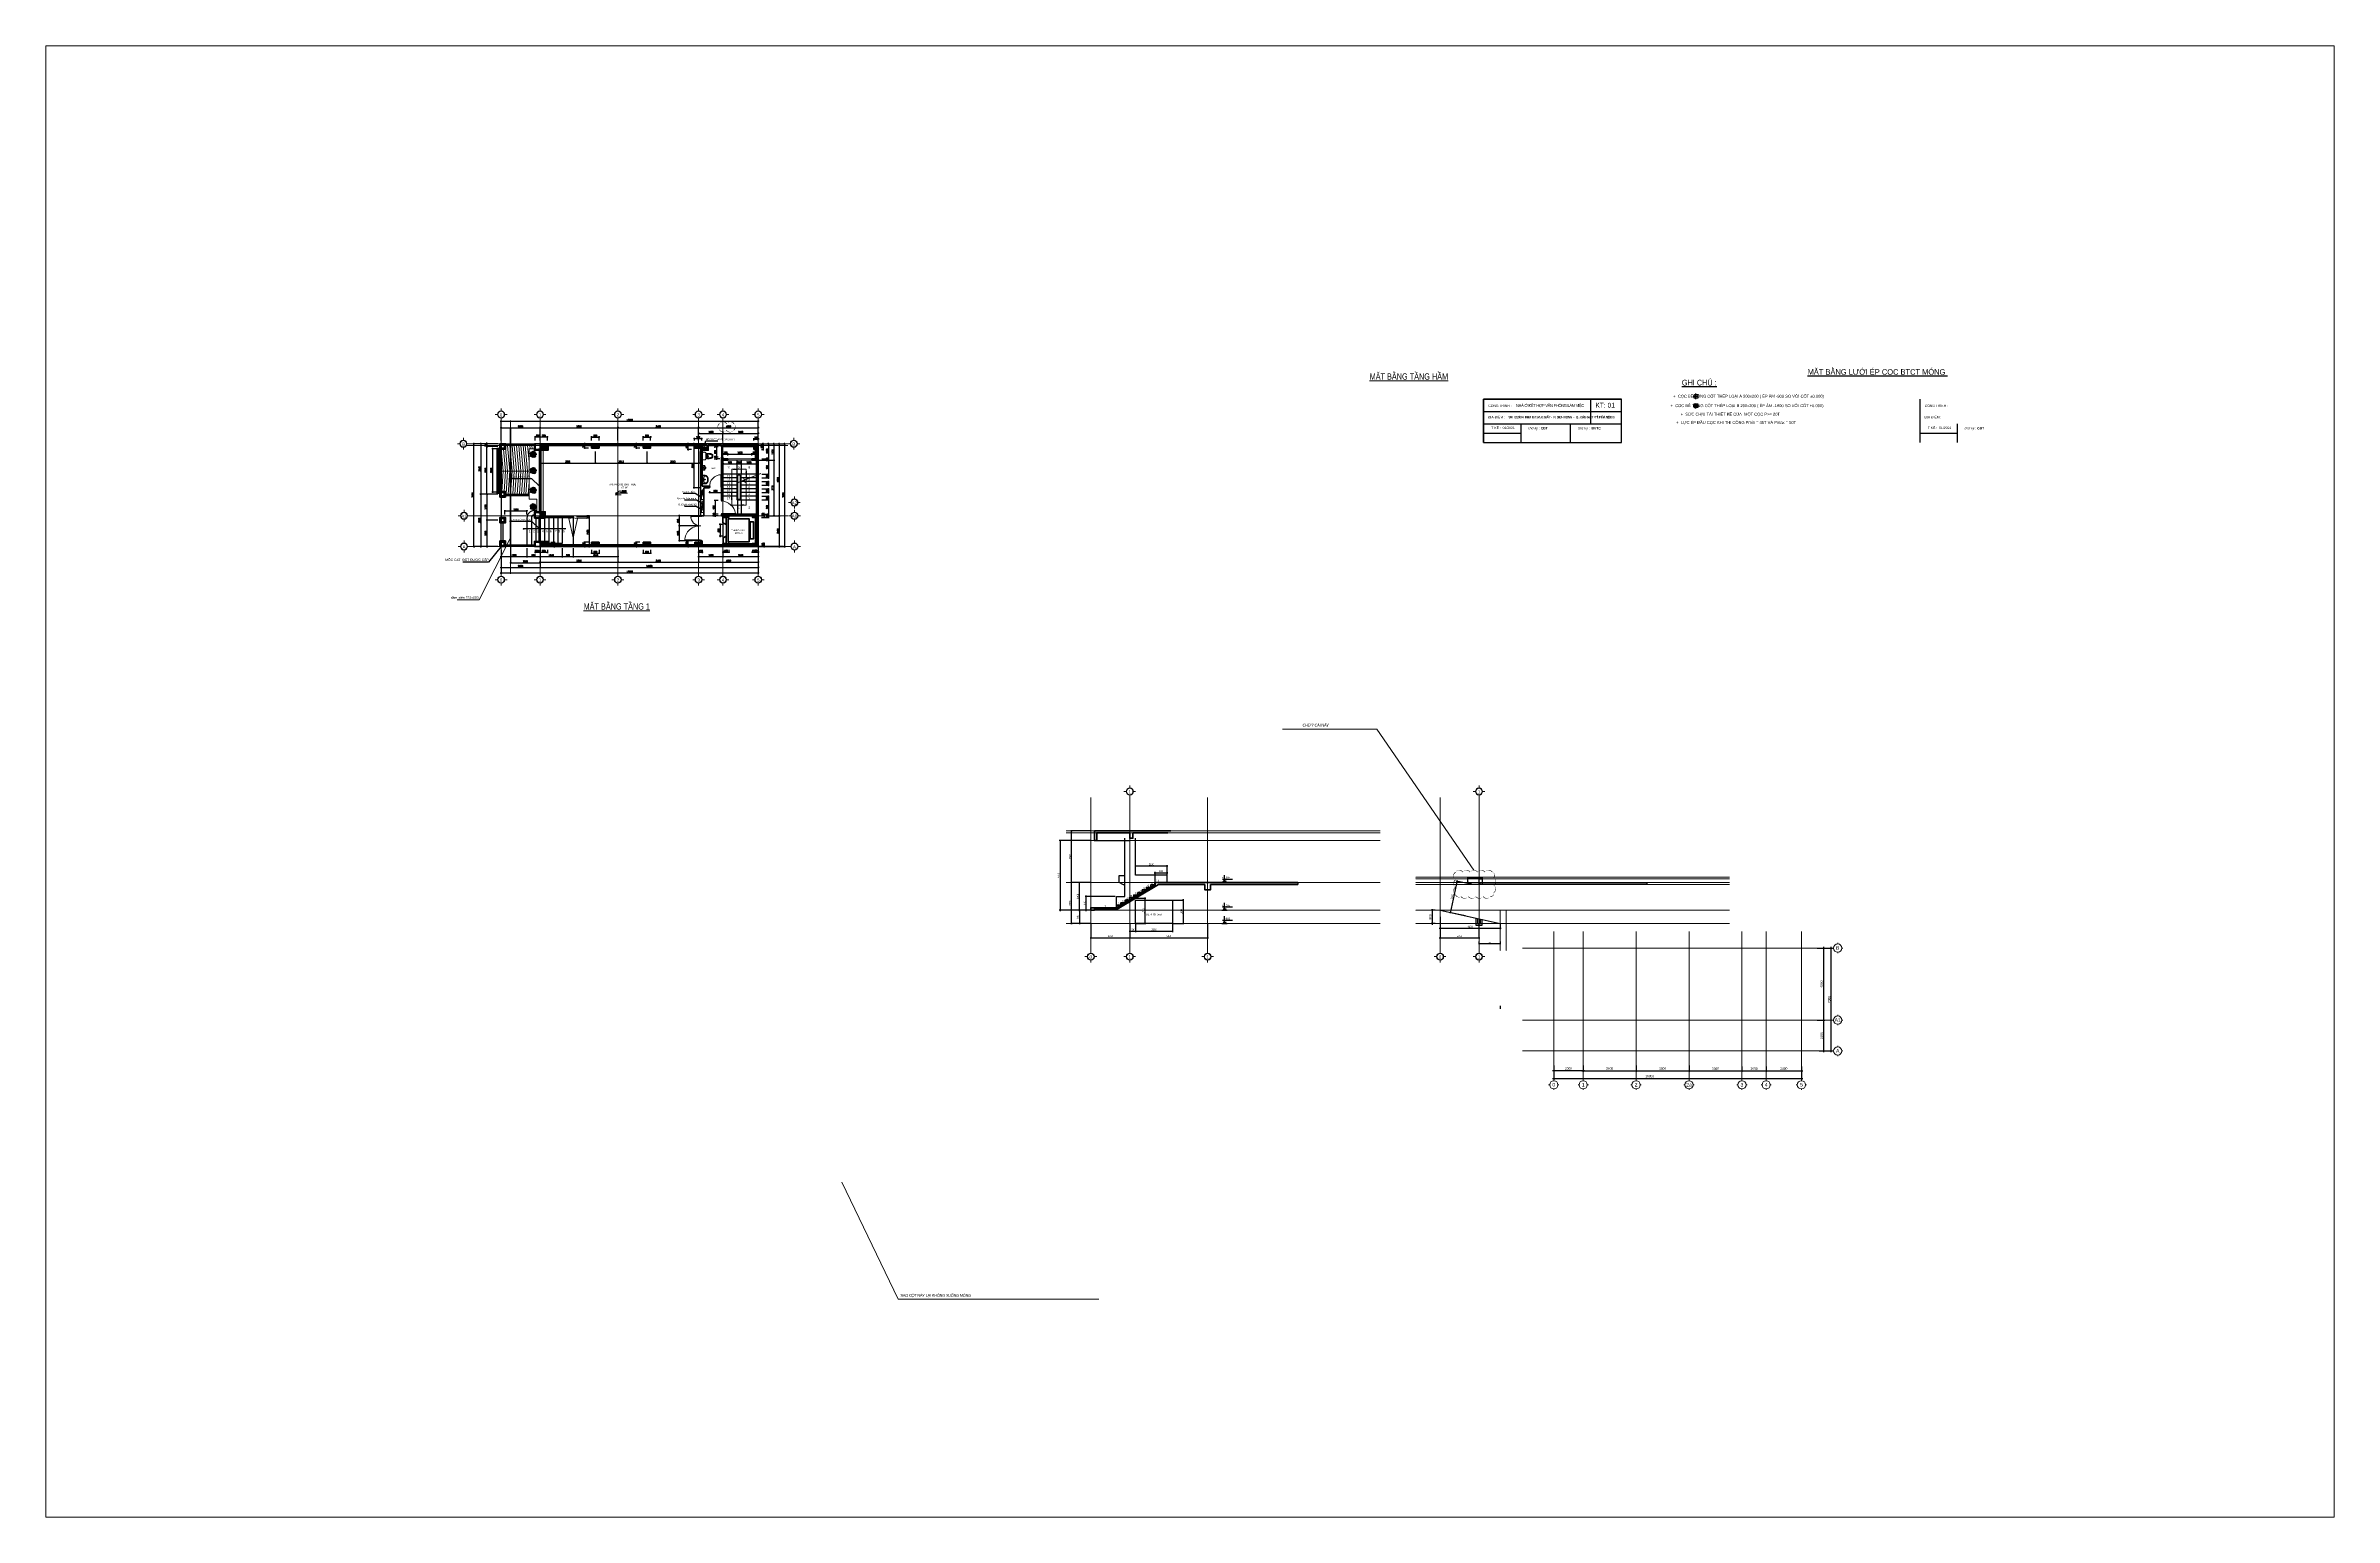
# Model space of a CAD drawing. Extents: x -165145 to 691808, y -202842 to 311040.
# Drawn here: x 415696 to 571414, y 210902 to 311040 of the extents above; entities that cross this region are included whole.
import ezdxf
from ezdxf.enums import TextEntityAlignment as Align

# ---------------------------------------------------------------- set-up
doc = ezdxf.new("R2010")
doc.units = 0
doc.header["$LTSCALE"] = 10
doc.header["$MEASUREMENT"] = 0
for name, pattern in [('CENTER', [2, 1.25, -0.25, 0.25, -0.25]), ('HIDDEN', [2.3807, 1.587, -0.7937]), ('TIM', [26.01, 10, -3, 0.01, -3, 10])]:
    doc.linetypes.add(name, pattern=pattern)
doc.layers.get('0').update_dxf_attribs({"linetype": 'CONTINUOUS'})
doc.layers.get('Defpoints').update_dxf_attribs({"color": 5, "linetype": 'CONTINUOUS'})
for name, color, linetype in [('AM_Funitur', 35, 'CONTINUOUS'), ('KCS_BORDER', 3, 'CONTINUOUS'), ('KCS_CHI', 1, 'CONTINUOUS'), ('KCS_DIM', 1, 'CONTINUOUS'), ('KCS_HATCH', 201, 'CONTINUOUS'), ('KCS_PILE', 8, 'HIDDEN'), ('KCS_TEXT', 2, 'CONTINUOUS')]:
    doc.layers.add(name, color=color, linetype=linetype)
for name, color, linetype, lineweight in [('ARROWS', 1, 'CONTINUOUS', 0), ('DIM', 8, 'CONTINUOUS', 13), ('DOOR', 8, 'CONTINUOUS', 9), ('GE_KC_DIM', 1, 'CONTINUOUS', 20), ('GE_KC_TEXT TRUC', 4, 'CONTINUOUS', 20), ('GE_KC_TRUC', 5, 'CENTER', 20), ('L-SITE', 91, 'CONTINUOUS', 9), ('netchia', 2, 'CONTINUOUS', 20), ('NETMANH', 149, 'CONTINUOUS', 5), ('NOI THAT', 35, 'CONTINUOUS', 9), ('NOITHAT', 35, 'CONTINUOUS', 9), ('TEXT', 4, 'CONTINUOUS', 20), ('THAY', 147, 'CONTINUOUS', 25), ('TRUC', 251, 'TIM', 5), ('wall', 7, 'CONTINUOUS', 50)]:
    doc.layers.add(name, color=color, linetype=linetype, lineweight=lineweight)
doc.styles.add('Arial', font='arial.ttf', dxfattribs={"height": 400})
doc.styles.add('GE_KC-Arial', font='arial.ttf', dxfattribs={"width": 0.75})
doc.styles.add('KCS_SMTEXT', font='arial.ttf', dxfattribs={"width": 0.7})
doc.styles.add('ROMANS', font='romans', dxfattribs={"width": 0.75, "bigfont": 'vns'})
doc.styles.add('SMTEXT', font='arial.ttf', dxfattribs={"width": 0.7})
doc.styles.add('VNARIALH', font='', dxfattribs={"width": 0.75})
doc.styles.add('VnArialNarrowH', font='')
doc.styles.add('VNCC-Arial', font='arial.ttf', dxfattribs={"width": 0.8})
doc.styles.get('VNARIALH').set_extended_font_data('.VnArialH')
doc.styles.get('VnArialNarrowH').set_extended_font_data('.VnArial NarrowH')
doc.dimstyles.new('fit0.75', dxfattribs={"dimscale": 0.5625, "dimtxt": 200, "dimasz": 75, "dimexe": 100, "dimexo": 400, "dimgap": 0.03, "dimtad": 0, "dimdec": 0, "dimdsep": 46, "dimtxsty": 'ROMANS', "dimblk": 'alex', "dimcen": 150, "dimclrd": 8, "dimclre": 8, "dimclrt": 7, "dimaunit": 1, "dimadec": 0, "dimazin": 0, "dimtfac": 0.072, "dimtdec": 0, "dimtix": 1, "dimtmove": 2, "dimatfit": 3, "dimldrblk": 'a-01', "dimfxl": 100, "dimtvp": 0.8, "dimtolj": 1, "dimarcsym": 0})
doc.dimstyles.new('GE_KC_DIM30', dxfattribs={"dimscale": 30, "dimtxt": 2, "dimasz": 1.2, "dimexe": 1.2, "dimexo": 0, "dimgap": 0.8, "dimtad": 1, "dimdec": 0, "dimzin": 1, "dimdsep": 46, "dimtxsty": 'GE_KC-Arial', "dimblk": 'ARCHTICK', "dimcen": 1.2, "dimdle": 1.2, "dimclrd": 1, "dimclre": 1, "dimclrt": 4, "dimadec": 0, "dimazin": 0, "dimtfac": 1, "dimtdec": 0, "dimtix": 1, "dimtmove": 2, "dimatfit": 3, "dimfxl": 0.15, "dimtvp": 0.833333, "dimtolj": 1, "dimtzin": 0, "dimarcsym": 0})
doc.dimstyles.new('GE_KC_DIM75', dxfattribs={"dimscale": 75, "dimtxt": 2.2, "dimasz": 1.2, "dimexe": 1.2, "dimexo": 0, "dimgap": 0.8, "dimtad": 1, "dimdec": 0, "dimzin": 1, "dimdsep": 46, "dimtxsty": 'GE_KC-Arial', "dimblk": 'ARCHTICK', "dimcen": 1.2, "dimdle": 1.2, "dimclrd": 1, "dimclre": 1, "dimclrt": 4, "dimadec": 0, "dimazin": 0, "dimtfac": 1, "dimtdec": 0, "dimtix": 1, "dimtmove": 2, "dimatfit": 3, "dimfxl": 0.15, "dimtvp": 0.833333, "dimtolj": 1, "dimtzin": 0, "dimarcsym": 0})
doc.dimstyles.new('KCS_DIM50', dxfattribs={"dimscale": 50, "dimtxt": 2.5, "dimasz": 1.6, "dimexe": 1.2, "dimexo": 0, "dimgap": 1, "dimtad": 1, "dimdec": 0, "dimzin": 0, "dimdsep": 46, "dimtxsty": 'KCS_SMTEXT', "dimblk": 'ARCHTICK', "dimcen": 0, "dimdle": 1, "dimclrd": 256, "dimclre": 256, "dimclrt": 2, "dimadec": 0, "dimazin": 0, "dimtfac": 1, "dimtdec": 0, "dimtix": 1, "dimtmove": 2, "dimatfit": 3, "dimfxl": 1, "dimtolj": 1, "dimtzin": 0, "dimarcsym": 0})

# ---------------------------------------------------------------- blocks, each defined once
blk = doc.blocks.new('CE250')
at = {"layer": 'KCS_PILE'}
for p, q in [((-150, 0), (150, 0)), ((0, -150), (0, 150))]:
    blk.add_line(p, q, dxfattribs=at)
at = {"layer": 'KCS_PILE', "color": 18}
for p, q in [((-100, -100), (-100, 100)), ((-100, 100), (100, 100)), ((100, 100), (100, -100)), ((100, -100), (-100, -100))]:
    blk.add_line(p, q, dxfattribs=at)
blk = doc.blocks.new('tentruc')
at = {"layer": 'DIM'}
for p, q in [((-516, 0), (-311, 0)), ((-516, 0), (-311, 0)), ((0, 311), (0, 516)), ((311, 0), (516, 0)), ((311, 0), (516, 0)), ((0, -516), (0, -311))]:
    blk.add_line(p, q, dxfattribs=at)
at = {"layer": 'DIM', "ltscale": 0.5}
blk.add_circle((0, 0), 311, dxfattribs=at)
at = {"layer": 'DIM'}
blk.add_circle((0, 0), 281, dxfattribs=at)
at = {"layer": 'DIM', "color": 7, "linetype": 'ByBlock', "ltscale": 0.5, "style": 'VNARIALH', "width": 1.1}
blk.add_attdef('A', text='', height=281, dxfattribs=at).set_placement((0, -107), align=Align.CENTER)
blk = doc.blocks.new('_ArchTick')
at = {"color": 0, "linetype": 'ByBlock', "const_width": 0.15}
blk.add_lwpolyline([(-0.5, -0.5), (0.5, 0.5)], dxfattribs=at)
blk = doc.blocks.new('*D807')
at = {"layer": 'Defpoints', "color": 0, "transparency": 16777216}
for p in [(512770, 253954), (511259, 252053), (512303, 251824)]:
    blk.add_point(p, dxfattribs=at)
at = {"layer": 'KCS_DIM', "lineweight": -2, "transparency": 16777216}
for p, q in [((511737, 254232), (511248, 252004)), ((512770, 253954), (511668, 254196)), ((512303, 251824), (511200, 252066))]:
    blk.add_line(p, q, dxfattribs=at)
at = {"layer": 'KCS_DIM', "lineweight": -2, "transparency": 16777216, "xscale": 80, "yscale": 80, "zscale": 80}
for p, rotation in [((511727, 254183), 77.61936070595057), ((511259, 252053), 257.6193607059506)]:
    blk.add_blockref('_ArchTick', p, dxfattribs=dict(at, rotation=rotation))
at = {"layer": 'KCS_DIM', "color": 2, "transparency": 16777216, "insert": (511382, 253143), "char_height": 125, "attachment_point": 5, "rotation": 77.61936, "style": 'KCS_SMTEXT'}
blk.add_mtext('\\A1;2181', dxfattribs=at)
blk = doc.blocks.new('*D808')
at = {"layer": 'Defpoints', "color": 0, "transparency": 16777216}
for p in [(510570, 251304), (513220, 251304), (513220, 250336)]:
    blk.add_point(p, dxfattribs=at)
at = {"layer": 'KCS_DIM', "lineweight": -2, "transparency": 16777216}
for p, q in [((510570, 251304), (510570, 250276)), ((513220, 251304), (513220, 250276)), ((510520, 250336), (513270, 250336))]:
    blk.add_line(p, q, dxfattribs=at)
at = {"layer": 'KCS_DIM', "lineweight": -2, "transparency": 16777216, "xscale": 80, "yscale": 80, "zscale": 80, "rotation": 180}
blk.add_blockref('_ArchTick', (510570, 250336), dxfattribs=at)
at = {"layer": 'KCS_DIM', "lineweight": -2, "transparency": 16777216, "xscale": 80, "yscale": 80, "zscale": 80}
blk.add_blockref('_ArchTick', (513220, 250336), dxfattribs=at)
at = {"layer": 'KCS_DIM', "color": 2, "transparency": 16777216, "insert": (511895, 250450), "char_height": 125, "attachment_point": 5, "style": 'KCS_SMTEXT'}
blk.add_mtext('\\A1;2650', dxfattribs=at)
blk = doc.blocks.new('*D809')
at = {"layer": 'Defpoints', "color": 0, "transparency": 16777216}
for p in [(510570, 251754), (514670, 251304), (514670, 250980)]:
    blk.add_point(p, dxfattribs=at)
at = {"layer": 'KCS_DIM', "lineweight": -2, "transparency": 16777216}
for p, q in [((510520, 250980), (514720, 250980)), ((510570, 251754), (510570, 250920)), ((514670, 251304), (514670, 250920))]:
    blk.add_line(p, q, dxfattribs=at)
at = {"layer": 'KCS_DIM', "lineweight": -2, "transparency": 16777216, "xscale": 80, "yscale": 80, "zscale": 80, "rotation": 180}
blk.add_blockref('_ArchTick', (510570, 250980), dxfattribs=at)
at = {"layer": 'KCS_DIM', "lineweight": -2, "transparency": 16777216, "xscale": 80, "yscale": 80, "zscale": 80}
blk.add_blockref('_ArchTick', (514670, 250980), dxfattribs=at)
at = {"layer": 'KCS_DIM', "color": 2, "transparency": 16777216, "insert": (512620, 251094), "char_height": 125, "attachment_point": 5, "style": 'KCS_SMTEXT'}
blk.add_mtext('\\A1;4100', dxfattribs=at)
blk = doc.blocks.new('*D810')
at = {"layer": 'Defpoints', "color": 0, "transparency": 16777216}
for p in [(486805, 251304), (489455, 251304), (489455, 250336)]:
    blk.add_point(p, dxfattribs=at)
at = {"layer": 'KCS_DIM', "lineweight": -2, "transparency": 16777216}
for p, q in [((486805, 251304), (486805, 250276)), ((489455, 251304), (489455, 250276)), ((486755, 250336), (489505, 250336))]:
    blk.add_line(p, q, dxfattribs=at)
at = {"layer": 'KCS_DIM', "lineweight": -2, "transparency": 16777216, "xscale": 80, "yscale": 80, "zscale": 80, "rotation": 180}
blk.add_blockref('_ArchTick', (486805, 250336), dxfattribs=at)
at = {"layer": 'KCS_DIM', "lineweight": -2, "transparency": 16777216, "xscale": 80, "yscale": 80, "zscale": 80}
blk.add_blockref('_ArchTick', (489455, 250336), dxfattribs=at)
at = {"layer": 'KCS_DIM', "color": 2, "transparency": 16777216, "insert": (488130, 250450), "char_height": 125, "attachment_point": 5, "style": 'KCS_SMTEXT'}
blk.add_mtext('\\A1;2650', dxfattribs=at)
blk = doc.blocks.new('*D811')
at = {"layer": 'Defpoints', "color": 0, "transparency": 16777216}
for p in [(486032, 251304), (486805, 252204), (486805, 251304)]:
    blk.add_point(p, dxfattribs=at)
at = {"layer": 'KCS_DIM', "lineweight": -2, "transparency": 16777216}
for p, q in [((486805, 252204), (485972, 252204)), ((486805, 251304), (485972, 251304)), ((486032, 252254), (486032, 251254))]:
    blk.add_line(p, q, dxfattribs=at)
at = {"layer": 'KCS_DIM', "lineweight": -2, "transparency": 16777216, "xscale": 80, "yscale": 80, "zscale": 80}
for p, rotation in [((486032, 252204), 90), ((486032, 251304), 270)]:
    blk.add_blockref('_ArchTick', p, dxfattribs=dict(at, rotation=rotation))
at = {"layer": 'KCS_DIM', "color": 2, "transparency": 16777216, "insert": (485918, 251754), "char_height": 125, "attachment_point": 5, "rotation": 90, "style": 'KCS_SMTEXT'}
blk.add_mtext('\\A1;900', dxfattribs=at)
blk = doc.blocks.new('*D812')
at = {"layer": 'Defpoints', "color": 0, "transparency": 16777216}
for p in [(486032, 254104), (486805, 254104), (486805, 252204)]:
    blk.add_point(p, dxfattribs=at)
at = {"layer": 'KCS_DIM', "lineweight": -2, "transparency": 16777216}
for p, q in [((486805, 254104), (485972, 254104)), ((486032, 252154), (486032, 254154)), ((486805, 252204), (485972, 252204))]:
    blk.add_line(p, q, dxfattribs=at)
at = {"layer": 'KCS_DIM', "lineweight": -2, "transparency": 16777216, "xscale": 80, "yscale": 80, "zscale": 80}
for p, rotation in [((486032, 254104), 90), ((486032, 252204), 270)]:
    blk.add_blockref('_ArchTick', p, dxfattribs=dict(at, rotation=rotation))
at = {"layer": 'KCS_DIM', "color": 2, "transparency": 16777216, "insert": (485918, 253154), "char_height": 125, "attachment_point": 5, "rotation": 90, "style": 'KCS_SMTEXT'}
blk.add_mtext('\\A1;1900', dxfattribs=at)
blk = doc.blocks.new('*D813')
at = {"layer": 'Defpoints', "color": 0, "transparency": 16777216}
for p in [(485501, 254104), (486805, 254104), (486805, 251304)]:
    blk.add_point(p, dxfattribs=at)
at = {"layer": 'KCS_DIM', "lineweight": -2, "transparency": 16777216}
for p, q in [((486805, 254104), (485441, 254104)), ((485501, 251254), (485501, 254154)), ((486805, 251304), (485441, 251304))]:
    blk.add_line(p, q, dxfattribs=at)
at = {"layer": 'KCS_DIM', "lineweight": -2, "transparency": 16777216, "xscale": 80, "yscale": 80, "zscale": 80}
for p, rotation in [((485501, 254104), 90), ((485501, 251304), 270)]:
    blk.add_blockref('_ArchTick', p, dxfattribs=dict(at, rotation=rotation))
at = {"layer": 'KCS_DIM', "color": 2, "transparency": 16777216, "insert": (485387, 252704), "char_height": 125, "attachment_point": 5, "rotation": 90, "style": 'KCS_SMTEXT'}
blk.add_mtext('\\A1;2800', dxfattribs=at)
blk = doc.blocks.new('*D814')
at = {"layer": 'Defpoints', "color": 0, "transparency": 16777216}
for p in [(486491, 253154), (488470, 253154), (486805, 252204)]:
    blk.add_point(p, dxfattribs=at)
at = {"layer": 'KCS_DIM', "lineweight": -2, "transparency": 16777216}
for p, q in [((488470, 253154), (486431, 253154)), ((486491, 252154), (486491, 253204)), ((486805, 252204), (486431, 252204))]:
    blk.add_line(p, q, dxfattribs=at)
at = {"layer": 'KCS_DIM', "lineweight": -2, "transparency": 16777216, "xscale": 80, "yscale": 80, "zscale": 80}
for p, rotation in [((486491, 253154), 90), ((486491, 252204), 270)]:
    blk.add_blockref('_ArchTick', p, dxfattribs=dict(at, rotation=rotation))
at = {"layer": 'KCS_DIM', "color": 2, "transparency": 16777216, "insert": (486377, 252679), "char_height": 125, "attachment_point": 5, "rotation": 90, "style": 'KCS_SMTEXT'}
blk.add_mtext('\\A1;950', dxfattribs=at)
blk = doc.blocks.new('*D815')
at = {"layer": 'Defpoints', "color": 0, "transparency": 16777216}
for p in [(489855, 253029), (490497, 253029), (489855, 251304)]:
    blk.add_point(p, dxfattribs=at)
at = {"layer": 'KCS_DIM', "lineweight": -2, "transparency": 16777216}
for p, q in [((489855, 253029), (490557, 253029)), ((490497, 251254), (490497, 253079)), ((489855, 251304), (490557, 251304))]:
    blk.add_line(p, q, dxfattribs=at)
at = {"layer": 'KCS_DIM', "lineweight": -2, "transparency": 16777216, "xscale": 80, "yscale": 80, "zscale": 80}
for p, rotation in [((490497, 253029), 90), ((490497, 251304), 270)]:
    blk.add_blockref('_ArchTick', p, dxfattribs=dict(at, rotation=rotation))
at = {"layer": 'KCS_DIM', "color": 2, "transparency": 16777216, "insert": (490384, 252167), "char_height": 125, "attachment_point": 5, "rotation": 90, "style": 'KCS_SMTEXT'}
blk.add_mtext('\\A1;1725', dxfattribs=at)
blk = doc.blocks.new('*D816')
at = {"layer": 'Defpoints', "color": 0, "transparency": 16777216}
for p in [(489855, 251304), (492355, 251304), (492355, 250777)]:
    blk.add_point(p, dxfattribs=at)
at = {"layer": 'KCS_DIM', "lineweight": -2, "transparency": 16777216}
for p, q in [((489805, 250777), (492405, 250777)), ((489855, 251304), (489855, 250717)), ((492355, 251304), (492355, 250717))]:
    blk.add_line(p, q, dxfattribs=at)
at = {"layer": 'KCS_DIM', "lineweight": -2, "transparency": 16777216, "xscale": 80, "yscale": 80, "zscale": 80, "rotation": 180}
blk.add_blockref('_ArchTick', (489855, 250777), dxfattribs=at)
at = {"layer": 'KCS_DIM', "lineweight": -2, "transparency": 16777216, "xscale": 80, "yscale": 80, "zscale": 80}
blk.add_blockref('_ArchTick', (492355, 250777), dxfattribs=at)
at = {"layer": 'KCS_DIM', "color": 2, "transparency": 16777216, "insert": (491105, 250891), "char_height": 125, "attachment_point": 5, "style": 'KCS_SMTEXT'}
blk.add_mtext('\\A1;2500', dxfattribs=at)
blk = doc.blocks.new('*D817')
at = {"layer": 'Defpoints', "color": 0, "transparency": 16777216}
for p in [(491175, 254104), (492005, 254763), (492005, 254104)]:
    blk.add_point(p, dxfattribs=at)
at = {"layer": 'KCS_DIM', "lineweight": -2, "transparency": 16777216}
for p, q in [((491125, 254763), (492055, 254763)), ((491175, 254104), (491175, 254823)), ((492005, 254104), (492005, 254823))]:
    blk.add_line(p, q, dxfattribs=at)
at = {"layer": 'KCS_DIM', "lineweight": -2, "transparency": 16777216, "xscale": 80, "yscale": 80, "zscale": 80, "rotation": 180}
blk.add_blockref('_ArchTick', (491175, 254763), dxfattribs=at)
at = {"layer": 'KCS_DIM', "lineweight": -2, "transparency": 16777216, "xscale": 80, "yscale": 80, "zscale": 80}
blk.add_blockref('_ArchTick', (492005, 254763), dxfattribs=at)
at = {"layer": 'KCS_DIM', "color": 2, "transparency": 16777216, "insert": (491590, 254877), "char_height": 125, "attachment_point": 5, "style": 'KCS_SMTEXT'}
blk.add_mtext('\\A1;830', dxfattribs=at)
blk = doc.blocks.new('*D818')
at = {"layer": 'Defpoints', "color": 0, "transparency": 16777216}
for p in [(489855, 254604), (492005, 255222), (492005, 254514)]:
    blk.add_point(p, dxfattribs=at)
at = {"layer": 'KCS_DIM', "lineweight": -2, "transparency": 16777216}
for p, q in [((489805, 255222), (492055, 255222)), ((489855, 254604), (489855, 255282)), ((492005, 254514), (492005, 255282))]:
    blk.add_line(p, q, dxfattribs=at)
at = {"layer": 'KCS_DIM', "lineweight": -2, "transparency": 16777216, "xscale": 80, "yscale": 80, "zscale": 80, "rotation": 180}
blk.add_blockref('_ArchTick', (489855, 255222), dxfattribs=at)
at = {"layer": 'KCS_DIM', "lineweight": -2, "transparency": 16777216, "xscale": 80, "yscale": 80, "zscale": 80}
blk.add_blockref('_ArchTick', (492005, 255222), dxfattribs=at)
at = {"layer": 'KCS_DIM', "color": 2, "transparency": 16777216, "insert": (490930, 255336), "char_height": 125, "attachment_point": 5, "style": 'KCS_SMTEXT'}
blk.add_mtext('\\A1;2150', dxfattribs=at)
blk = doc.blocks.new('*D819')
at = {"layer": 'Defpoints', "color": 0, "transparency": 16777216}
for p in [(492355, 252904), (492355, 251304), (493084, 251304)]:
    blk.add_point(p, dxfattribs=at)
at = {"layer": 'KCS_DIM', "lineweight": -2, "transparency": 16777216}
for p, q in [((492355, 252904), (493144, 252904)), ((493084, 252954), (493084, 251254)), ((492355, 251304), (493144, 251304))]:
    blk.add_line(p, q, dxfattribs=at)
at = {"layer": 'KCS_DIM', "lineweight": -2, "transparency": 16777216, "xscale": 80, "yscale": 80, "zscale": 80}
for p, rotation in [((493084, 252904), 90), ((493084, 251304), 270)]:
    blk.add_blockref('_ArchTick', p, dxfattribs=dict(at, rotation=rotation))
at = {"layer": 'KCS_DIM', "color": 2, "transparency": 16777216, "insert": (492970, 252104), "char_height": 125, "attachment_point": 5, "rotation": 90, "style": 'KCS_SMTEXT'}
blk.add_mtext('\\A1;1600', dxfattribs=at)
blk = doc.blocks.new('COS_CD')
at = {"layer": 'KCS_HATCH'}
blk.add_hatch(color=256, dxfattribs=at).paths.add_polyline_path([(37.5, 50), (87.5, 0), (87.5, 50)])
at = {"layer": 'KCS_CHI'}
for p, q in [((0, 0), (175, 0)), ((37.5, 50), (137.5, 50)), ((87.5, 0), (37.5, 50)), ((87.5, 0), (87.5, 50)), ((87.5, 0), (137.5, 50))]:
    blk.add_line(p, q, dxfattribs=at)
blk = doc.blocks.new('*D820')
at = {"layer": 'Defpoints', "color": 0, "transparency": 16777216}
for p in [(489455, 251304), (489855, 251304), (489855, 250777)]:
    blk.add_point(p, dxfattribs=at)
at = {"layer": 'KCS_DIM', "lineweight": -2, "transparency": 16777216}
for p, q in [((489405, 250777), (489905, 250777)), ((489455, 251304), (489455, 250717)), ((489855, 251304), (489855, 250717))]:
    blk.add_line(p, q, dxfattribs=at)
at = {"layer": 'KCS_DIM', "lineweight": -2, "transparency": 16777216, "xscale": 80, "yscale": 80, "zscale": 80, "rotation": 180}
blk.add_blockref('_ArchTick', (489455, 250777), dxfattribs=at)
at = {"layer": 'KCS_DIM', "lineweight": -2, "transparency": 16777216, "xscale": 80, "yscale": 80, "zscale": 80}
blk.add_blockref('_ArchTick', (489855, 250777), dxfattribs=at)
at = {"layer": 'KCS_DIM', "color": 2, "transparency": 16777216, "insert": (489655, 250891), "char_height": 125, "attachment_point": 5, "style": 'KCS_SMTEXT'}
blk.add_mtext('\\A1;400', dxfattribs=at)
blk = doc.blocks.new('*D821')
at = {"layer": 'Defpoints', "color": 0, "transparency": 16777216}
for p in [(489455, 251304), (494755, 251304), (494755, 250336)]:
    blk.add_point(p, dxfattribs=at)
at = {"layer": 'KCS_DIM', "lineweight": -2, "transparency": 16777216}
for p, q in [((489455, 251304), (489455, 250276)), ((494755, 251304), (494755, 250276)), ((489405, 250336), (494805, 250336))]:
    blk.add_line(p, q, dxfattribs=at)
at = {"layer": 'KCS_DIM', "lineweight": -2, "transparency": 16777216, "xscale": 80, "yscale": 80, "zscale": 80, "rotation": 180}
blk.add_blockref('_ArchTick', (489455, 250336), dxfattribs=at)
at = {"layer": 'KCS_DIM', "lineweight": -2, "transparency": 16777216, "xscale": 80, "yscale": 80, "zscale": 80}
blk.add_blockref('_ArchTick', (494755, 250336), dxfattribs=at)
at = {"layer": 'KCS_DIM', "color": 2, "transparency": 16777216, "insert": (492105, 250450), "char_height": 125, "attachment_point": 5, "style": 'KCS_SMTEXT'}
blk.add_mtext('\\A1;5300', dxfattribs=at)
blk = doc.blocks.new('*D822')
at = {"layer": 'Defpoints', "color": 0, "transparency": 16777216}
for p in [(485501, 257604), (486805, 257604), (486805, 254104)]:
    blk.add_point(p, dxfattribs=at)
at = {"layer": 'KCS_DIM', "lineweight": -2, "transparency": 16777216}
for p, q in [((486805, 257604), (485441, 257604)), ((485501, 254054), (485501, 257654)), ((486805, 254104), (485441, 254104))]:
    blk.add_line(p, q, dxfattribs=at)
at = {"layer": 'KCS_DIM', "lineweight": -2, "transparency": 16777216, "xscale": 80, "yscale": 80, "zscale": 80}
for p, rotation in [((485501, 257604), 90), ((485501, 254104), 270)]:
    blk.add_blockref('_ArchTick', p, dxfattribs=dict(at, rotation=rotation))
at = {"layer": 'KCS_DIM', "color": 2, "transparency": 16777216, "insert": (485387, 255854), "char_height": 125, "attachment_point": 5, "rotation": 90, "style": 'KCS_SMTEXT'}
blk.add_mtext('\\A1;3500', dxfattribs=at)
blk = doc.blocks.new('*D823')
at = {"layer": 'Defpoints', "color": 0, "transparency": 16777216}
for p in [(486805, 256954), (484723, 252204), (486805, 252204)]:
    blk.add_point(p, dxfattribs=at)
at = {"layer": 'KCS_DIM', "lineweight": -2, "transparency": 16777216}
for p, q in [((486805, 256954), (484663, 256954)), ((484723, 257004), (484723, 252154)), ((486805, 252204), (484663, 252204))]:
    blk.add_line(p, q, dxfattribs=at)
at = {"layer": 'KCS_DIM', "lineweight": -2, "transparency": 16777216, "xscale": 80, "yscale": 80, "zscale": 80}
for p, rotation in [((484723, 256954), 90), ((484723, 252204), 270)]:
    blk.add_blockref('_ArchTick', p, dxfattribs=dict(at, rotation=rotation))
at = {"layer": 'KCS_DIM', "color": 2, "transparency": 16777216, "insert": (484609, 254579), "char_height": 125, "attachment_point": 5, "rotation": 90, "style": 'KCS_SMTEXT'}
blk.add_mtext('\\A1;4750', dxfattribs=at)
blk = doc.blocks.new('alex')
at = {"layer": 'ARROWS'}
h = blk.add_hatch(color=1, dxfattribs=at)
edge = h.paths.add_edge_path()
edge.add_line((0.4, 0.7), (-0.7, -0.4))
edge.add_ellipse((-0.6, -0.6), major_axis=(0.17, 0.17), ratio=1, start_angle=90, end_angle=270)
edge.add_line((-0.4, -0.7), (0.7, 0.4))
edge.add_ellipse((0.6, 0.6), major_axis=(0.17, 0.17), ratio=1, start_angle=270, end_angle=450)
blk.add_lwpolyline([(0.4, 0.7), (-0.7, -0.4, 1), (-0.4, -0.7), (0.7, 0.4, 1)], format="xyb", close=True, dxfattribs=at)
at = {"layer": 'netchia', "color": 2}
for p, q in [((1.3, 0), (-1.3, 0)), ((0, -1.3), (0, 1.3))]:
    blk.add_line(p, q, dxfattribs=at)
blk = doc.blocks.new('*D824')
at = {"layer": 'Defpoints', "color": 0, "ltscale": 0.05, "transparency": 16777216}
for p in [(464537, 279058), (464537, 276958), (465602, 276958)]:
    blk.add_point(p, dxfattribs=at)
at = {"layer": 'DIM', "color": 8, "lineweight": -2, "ltscale": 0.05, "transparency": 16777216}
for p, q in [((464762, 279058), (465658, 279058)), ((465602, 279016), (465602, 277000)), ((464762, 276958), (465658, 276958))]:
    blk.add_line(p, q, dxfattribs=at)
at = {"layer": 'DIM', "color": 8, "lineweight": -2, "ltscale": 0.05, "transparency": 16777216, "xscale": 42.1875, "yscale": 42.1875, "zscale": 42.1875}
for p, rotation in [((465602, 279058), 90), ((465602, 276958), 270)]:
    blk.add_blockref('alex', p, dxfattribs=dict(at, rotation=rotation))
at = {"layer": 'DIM', "color": 7, "ltscale": 0.05, "transparency": 16777216, "insert": (465512, 278008), "char_height": 112.5, "attachment_point": 5, "rotation": 90, "style": 'ROMANS'}
blk.add_mtext('\\A1;2100', dxfattribs=at)
blk = doc.blocks.new('a-01')
at = {"layer": 'ARROWS'}
blk.add_hatch(color=256, dxfattribs=at).paths.add_polyline_path([(-1.8, 0.5), (-1.8, -0.5), (0, 0)])
at = {"layer": 'netchia'}
blk.add_lwpolyline([(-1.8, 0.5), (-1.8, -0.5), (0, 0), (0, 0)], close=True, dxfattribs=at)
blk = doc.blocks.new('*D825')
at = {"layer": 'Defpoints', "color": 0, "ltscale": 0.05, "transparency": 16777216}
for p in [(458815, 278363), (459918, 277358), (460255, 278363)]:
    blk.add_point(p, dxfattribs=at)
at = {"layer": 'DIM', "color": 8, "lineweight": -2, "ltscale": 0.05, "transparency": 16777216}
for p, q in [((460030, 278363), (458759, 278363)), ((459693, 277358), (458759, 277358)), ((458815, 277400), (458815, 278321))]:
    blk.add_line(p, q, dxfattribs=at)
at = {"layer": 'DIM', "color": 8, "lineweight": -2, "ltscale": 0.05, "transparency": 16777216, "xscale": 42.1875, "yscale": 42.1875, "zscale": 42.1875}
for p, rotation in [((458815, 278363), 90), ((458815, 277358), 270)]:
    blk.add_blockref('alex', p, dxfattribs=dict(at, rotation=rotation))
at = {"layer": 'DIM', "color": 7, "ltscale": 0.05, "transparency": 16777216, "insert": (458725, 277860), "char_height": 112.5, "attachment_point": 5, "rotation": 90, "style": 'ROMANS'}
blk.add_mtext('\\A1;1005', dxfattribs=at)
blk = doc.blocks.new('*D826')
at = {"layer": 'Defpoints', "color": 0, "ltscale": 0.05, "transparency": 16777216}
for p in [(458815, 279058), (460258, 279058), (460261, 278363)]:
    blk.add_point(p, dxfattribs=at)
at = {"layer": 'DIM', "color": 8, "lineweight": -2, "ltscale": 0.05, "transparency": 16777216}
for p, q in [((460033, 279058), (458759, 279058)), ((458815, 278405), (458815, 279016)), ((460036, 278363), (458759, 278363))]:
    blk.add_line(p, q, dxfattribs=at)
at = {"layer": 'DIM', "color": 8, "lineweight": -2, "ltscale": 0.05, "transparency": 16777216, "xscale": 42.1875, "yscale": 42.1875, "zscale": 42.1875}
for p, rotation in [((458815, 279058), 90), ((458815, 278363), 270)]:
    blk.add_blockref('alex', p, dxfattribs=dict(at, rotation=rotation))
at = {"layer": 'DIM', "color": 7, "ltscale": 0.05, "transparency": 16777216, "insert": (458725, 278710), "char_height": 112.5, "attachment_point": 5, "rotation": 90, "style": 'ROMANS'}
blk.add_mtext('\\A1;695', dxfattribs=at)
blk = doc.blocks.new('*D868')
at = {"layer": 'Defpoints', "color": 0, "ltscale": 0.05, "transparency": 16777216}
for p in [(461576, 277663), (461998, 278463), (461998, 277663)]:
    blk.add_point(p, dxfattribs=at)
at = {"layer": 'DIM', "color": 8, "lineweight": -2, "ltscale": 0.05, "transparency": 16777216}
for p, q in [((461773, 278463), (461519, 278463)), ((461773, 277663), (461519, 277663)), ((461576, 278421), (461576, 277705))]:
    blk.add_line(p, q, dxfattribs=at)
at = {"layer": 'DIM', "color": 8, "lineweight": -2, "ltscale": 0.05, "transparency": 16777216, "xscale": 42.1875, "yscale": 42.1875, "zscale": 42.1875}
for p, rotation in [((461576, 278463), 90), ((461576, 277663), 270)]:
    blk.add_blockref('alex', p, dxfattribs=dict(at, rotation=rotation))
at = {"layer": 'DIM', "color": 7, "ltscale": 0.05, "transparency": 16777216, "insert": (461486, 278063), "char_height": 112.5, "attachment_point": 5, "rotation": 90, "style": 'ROMANS'}
blk.add_mtext('\\A1;800', dxfattribs=at)
blk = doc.blocks.new('*D869')
at = {"layer": 'Defpoints', "color": 0, "ltscale": 0.05, "transparency": 16777216}
for p in [(463342, 283958), (465225, 279058), (465602, 279058)]:
    blk.add_point(p, dxfattribs=at)
at = {"layer": 'DIM', "color": 8, "lineweight": -2, "ltscale": 0.05, "transparency": 16777216}
for p, q in [((463567, 283958), (465658, 283958)), ((465602, 283916), (465602, 279100)), ((465450, 279058), (465658, 279058))]:
    blk.add_line(p, q, dxfattribs=at)
at = {"layer": 'DIM', "color": 8, "lineweight": -2, "ltscale": 0.05, "transparency": 16777216, "xscale": 42.1875, "yscale": 42.1875, "zscale": 42.1875}
for p, rotation in [((465602, 283958), 90), ((465602, 279058), 270)]:
    blk.add_blockref('alex', p, dxfattribs=dict(at, rotation=rotation))
at = {"layer": 'DIM', "color": 7, "ltscale": 0.05, "transparency": 16777216, "insert": (465512, 281508), "char_height": 112.5, "attachment_point": 5, "rotation": 90, "style": 'ROMANS'}
blk.add_mtext('\\A1;4900', dxfattribs=at)
blk = doc.blocks.new('*D870')
at = {"layer": 'Defpoints', "color": 0, "ltscale": 0.05, "transparency": 16777216}
for p in [(464284, 283958), (465180, 276958), (465967, 276958)]:
    blk.add_point(p, dxfattribs=at)
at = {"layer": 'DIM', "color": 8, "lineweight": -2, "ltscale": 0.05, "transparency": 16777216}
for p, q in [((464509, 283958), (466023, 283958)), ((465967, 283916), (465967, 277000)), ((465405, 276958), (466023, 276958))]:
    blk.add_line(p, q, dxfattribs=at)
at = {"layer": 'DIM', "color": 8, "lineweight": -2, "ltscale": 0.05, "transparency": 16777216, "xscale": 42.1875, "yscale": 42.1875, "zscale": 42.1875}
for p, rotation in [((465967, 283958), 90), ((465967, 276958), 270)]:
    blk.add_blockref('alex', p, dxfattribs=dict(at, rotation=rotation))
at = {"layer": 'DIM', "color": 7, "ltscale": 0.05, "transparency": 16777216, "insert": (465877, 280458), "char_height": 112.5, "attachment_point": 5, "rotation": 90, "style": 'ROMANS'}
blk.add_mtext('\\A1;7000', dxfattribs=at)
blk = doc.blocks.new('*D871')
at = {"layer": 'Defpoints', "color": 0, "ltscale": 0.05, "transparency": 16777216}
for p in [(463664, 283958), (464020, 282828), (465242, 282828)]:
    blk.add_point(p, dxfattribs=at)
at = {"layer": 'DIM', "color": 8, "lineweight": -2, "ltscale": 0.05, "transparency": 16777216}
for p, q in [((463889, 283958), (465298, 283958)), ((465242, 283916), (465242, 282870)), ((464245, 282828), (465298, 282828))]:
    blk.add_line(p, q, dxfattribs=at)
at = {"layer": 'DIM', "color": 8, "lineweight": -2, "ltscale": 0.05, "transparency": 16777216, "xscale": 42.1875, "yscale": 42.1875, "zscale": 42.1875}
for p, rotation in [((465242, 283958), 90), ((465242, 282828), 270)]:
    blk.add_blockref('alex', p, dxfattribs=dict(at, rotation=rotation))
at = {"layer": 'DIM', "color": 7, "ltscale": 0.05, "transparency": 16777216, "insert": (465152, 283393), "char_height": 112.5, "attachment_point": 5, "rotation": 90, "style": 'ROMANS'}
blk.add_mtext('\\A1;1130', dxfattribs=at)
blk = doc.blocks.new('*D872')
at = {"layer": 'Defpoints', "color": 0, "ltscale": 0.05, "transparency": 16777216}
for p in [(464776, 282828), (465242, 279058), (465533, 279058)]:
    blk.add_point(p, dxfattribs=at)
at = {"layer": 'DIM', "color": 8, "lineweight": -2, "ltscale": 0.05, "transparency": 16777216}
for p, q in [((465001, 282828), (465298, 282828)), ((465242, 282786), (465242, 279100)), ((465308, 279058), (465186, 279058))]:
    blk.add_line(p, q, dxfattribs=at)
at = {"layer": 'DIM', "color": 8, "lineweight": -2, "ltscale": 0.05, "transparency": 16777216, "xscale": 42.1875, "yscale": 42.1875, "zscale": 42.1875}
for p, rotation in [((465242, 282828), 90), ((465242, 279058), 270)]:
    blk.add_blockref('alex', p, dxfattribs=dict(at, rotation=rotation))
at = {"layer": 'DIM', "color": 7, "ltscale": 0.05, "transparency": 16777216, "insert": (465152, 280943), "char_height": 112.5, "attachment_point": 5, "rotation": 90, "style": 'ROMANS'}
blk.add_mtext('\\A1;3770', dxfattribs=at)
blk = doc.blocks.new('*D873')
at = {"layer": 'Defpoints', "color": 0, "ltscale": 0.05, "transparency": 16777216}
for p in [(459831, 283958), (460331, 284312), (460331, 283958)]:
    blk.add_point(p, dxfattribs=at)
at = {"layer": 'DIM', "color": 8, "lineweight": -2, "ltscale": 0.05, "transparency": 16777216}
for p, q in [((459831, 284183), (459831, 284368)), ((459873, 284312), (460288, 284312)), ((460331, 284183), (460331, 284368))]:
    blk.add_line(p, q, dxfattribs=at)
at = {"layer": 'DIM', "color": 8, "lineweight": -2, "ltscale": 0.05, "transparency": 16777216, "xscale": 42.1875, "yscale": 42.1875, "zscale": 42.1875, "rotation": 180}
blk.add_blockref('alex', (459831, 284312), dxfattribs=at)
at = {"layer": 'DIM', "color": 8, "lineweight": -2, "ltscale": 0.05, "transparency": 16777216, "xscale": 42.1875, "yscale": 42.1875, "zscale": 42.1875}
blk.add_blockref('alex', (460331, 284312), dxfattribs=at)
at = {"layer": 'DIM', "color": 7, "ltscale": 0.05, "transparency": 16777216, "insert": (460081, 284402), "char_height": 112.5, "attachment_point": 5, "style": 'ROMANS'}
blk.add_mtext('\\A1;500', dxfattribs=at)
blk = doc.blocks.new('*D874')
at = {"layer": 'Defpoints', "color": 0, "ltscale": 0.05, "transparency": 16777216}
for p in [(455885, 283958), (456354, 283958), (456354, 283658)]:
    blk.add_point(p, dxfattribs=at)
at = {"layer": 'DIM', "color": 8, "lineweight": -2, "ltscale": 0.05, "transparency": 16777216}
for p, q in [((456129, 283958), (455829, 283958)), ((456129, 283658), (455829, 283658)), ((455885, 283700), (455885, 283916))]:
    blk.add_line(p, q, dxfattribs=at)
at = {"layer": 'DIM', "color": 8, "lineweight": -2, "ltscale": 0.05, "transparency": 16777216, "xscale": 42.1875, "yscale": 42.1875, "zscale": 42.1875}
for p, rotation in [((455885, 283958), 90), ((455885, 283658), 270)]:
    blk.add_blockref('alex', p, dxfattribs=dict(at, rotation=rotation))
at = {"layer": 'DIM', "color": 7, "ltscale": 0.05, "transparency": 16777216, "insert": (455795, 283808), "char_height": 112.5, "attachment_point": 5, "rotation": 90, "style": 'ROMANS'}
blk.add_mtext('\\A1;300', dxfattribs=at)
blk = doc.blocks.new('*D875')
at = {"layer": 'Defpoints', "color": 0, "ltscale": 0.05, "transparency": 16777216}
for p in [(459398, 277358), (459868, 277358), (459868, 276958)]:
    blk.add_point(p, dxfattribs=at)
at = {"layer": 'DIM', "color": 8, "lineweight": -2, "ltscale": 0.05, "transparency": 16777216}
for p, q in [((459643, 277358), (459342, 277358)), ((459398, 277000), (459398, 277316)), ((459643, 276958), (459342, 276958))]:
    blk.add_line(p, q, dxfattribs=at)
at = {"layer": 'DIM', "color": 8, "lineweight": -2, "ltscale": 0.05, "transparency": 16777216, "xscale": 42.1875, "yscale": 42.1875, "zscale": 42.1875}
for p, rotation in [((459398, 277358), 90), ((459398, 276958), 270)]:
    blk.add_blockref('alex', p, dxfattribs=dict(at, rotation=rotation))
at = {"layer": 'DIM', "color": 7, "ltscale": 0.05, "transparency": 16777216, "insert": (459308, 277158), "char_height": 112.5, "attachment_point": 5, "rotation": 90, "style": 'ROMANS'}
blk.add_mtext('\\A1;400', dxfattribs=at)
blk = doc.blocks.new('*D876')
at = {"layer": 'Defpoints', "color": 0, "ltscale": 0.05, "transparency": 16777216}
for p in [(459398, 283958), (459868, 283958), (459868, 283558)]:
    blk.add_point(p, dxfattribs=at)
at = {"layer": 'DIM', "color": 8, "lineweight": -2, "ltscale": 0.05, "transparency": 16777216}
for p, q in [((459643, 283958), (459342, 283958)), ((459643, 283558), (459342, 283558)), ((459398, 283600), (459398, 283916))]:
    blk.add_line(p, q, dxfattribs=at)
at = {"layer": 'DIM', "color": 8, "lineweight": -2, "ltscale": 0.05, "transparency": 16777216, "xscale": 42.1875, "yscale": 42.1875, "zscale": 42.1875}
for p, rotation in [((459398, 283958), 90), ((459398, 283558), 270)]:
    blk.add_blockref('alex', p, dxfattribs=dict(at, rotation=rotation))
at = {"layer": 'DIM', "color": 7, "ltscale": 0.05, "transparency": 16777216, "insert": (459308, 283758), "char_height": 112.5, "attachment_point": 5, "rotation": 90, "style": 'ROMANS'}
blk.add_mtext('\\A1;400', dxfattribs=at)
blk = doc.blocks.new('*D877')
at = {"layer": 'Defpoints', "color": 0, "ltscale": 0.05, "transparency": 16777216}
for p in [(454628, 285044), (449328, 283958), (454628, 283958)]:
    blk.add_point(p, dxfattribs=at)
at = {"layer": 'DIM', "color": 8, "lineweight": -2, "ltscale": 0.05, "transparency": 16777216}
for p, q in [((449328, 284183), (449328, 285100)), ((449370, 285044), (454585, 285044)), ((454628, 284183), (454628, 285100))]:
    blk.add_line(p, q, dxfattribs=at)
at = {"layer": 'DIM', "color": 8, "lineweight": -2, "ltscale": 0.05, "transparency": 16777216, "xscale": 42.1875, "yscale": 42.1875, "zscale": 42.1875, "rotation": 180}
blk.add_blockref('alex', (449328, 285044), dxfattribs=at)
at = {"layer": 'DIM', "color": 8, "lineweight": -2, "ltscale": 0.05, "transparency": 16777216, "xscale": 42.1875, "yscale": 42.1875, "zscale": 42.1875}
blk.add_blockref('alex', (454628, 285044), dxfattribs=at)
at = {"layer": 'DIM', "color": 7, "ltscale": 0.05, "transparency": 16777216, "insert": (451978, 285134), "char_height": 112.5, "attachment_point": 5, "style": 'ROMANS'}
blk.add_mtext('\\A1;5300', dxfattribs=at)
blk = doc.blocks.new('*D878')
at = {"layer": 'Defpoints', "color": 0, "ltscale": 0.05, "transparency": 16777216}
for p in [(460349, 283958), (459799, 280958), (460515, 280958)]:
    blk.add_point(p, dxfattribs=at)
at = {"layer": 'DIM', "color": 8, "lineweight": -2, "ltscale": 0.05, "transparency": 16777216}
for p, q in [((460124, 283958), (459743, 283958)), ((459799, 283916), (459799, 281000)), ((460290, 280958), (459743, 280958))]:
    blk.add_line(p, q, dxfattribs=at)
at = {"layer": 'DIM', "color": 8, "lineweight": -2, "ltscale": 0.05, "transparency": 16777216, "xscale": 42.1875, "yscale": 42.1875, "zscale": 42.1875}
for p, rotation in [((459799, 283958), 90), ((459799, 280958), 270)]:
    blk.add_blockref('alex', p, dxfattribs=dict(at, rotation=rotation))
at = {"layer": 'DIM', "color": 7, "ltscale": 0.05, "transparency": 16777216, "insert": (459709, 282458), "char_height": 112.5, "attachment_point": 5, "rotation": 90, "style": 'ROMANS'}
blk.add_mtext('\\A1;3000', dxfattribs=at)
blk = doc.blocks.new('*D879')
at = {"layer": 'Defpoints', "color": 0, "ltscale": 0.05, "transparency": 16777216}
for p in [(449828, 277258), (450297, 277258), (449828, 276958)]:
    blk.add_point(p, dxfattribs=at)
at = {"layer": 'DIM', "color": 8, "lineweight": -2, "ltscale": 0.05, "transparency": 16777216}
for p, q in [((450053, 277258), (450353, 277258)), ((450297, 277000), (450297, 277216)), ((450053, 276958), (450353, 276958))]:
    blk.add_line(p, q, dxfattribs=at)
at = {"layer": 'DIM', "color": 8, "lineweight": -2, "ltscale": 0.05, "transparency": 16777216, "xscale": 42.1875, "yscale": 42.1875, "zscale": 42.1875}
for p, rotation in [((450297, 277258), 90), ((450297, 276958), 270)]:
    blk.add_blockref('alex', p, dxfattribs=dict(at, rotation=rotation))
at = {"layer": 'DIM', "color": 7, "ltscale": 0.05, "transparency": 16777216, "insert": (450207, 277108), "char_height": 112.5, "attachment_point": 5, "rotation": 90, "style": 'ROMANS'}
blk.add_mtext('\\A1;300', dxfattribs=at)
blk = doc.blocks.new('*D880')
at = {"layer": 'Defpoints', "color": 0, "transparency": 16777216}
for p in [(449328, 276958), (449828, 276958), (449828, 276571)]:
    blk.add_point(p, dxfattribs=at)
at = {"layer": 'DIM', "color": 8, "lineweight": -2, "transparency": 16777216}
for p, q in [((449328, 276733), (449328, 276515)), ((449370, 276571), (449785, 276571)), ((449828, 276733), (449828, 276515))]:
    blk.add_line(p, q, dxfattribs=at)
at = {"layer": 'DIM', "color": 8, "lineweight": -2, "transparency": 16777216, "xscale": 42.1875, "yscale": 42.1875, "zscale": 42.1875, "rotation": 180}
blk.add_blockref('alex', (449328, 276571), dxfattribs=at)
at = {"layer": 'DIM', "color": 8, "lineweight": -2, "transparency": 16777216, "xscale": 42.1875, "yscale": 42.1875, "zscale": 42.1875}
blk.add_blockref('alex', (449828, 276571), dxfattribs=at)
at = {"layer": 'DIM', "color": 7, "transparency": 16777216, "insert": (449578, 276661), "char_height": 112.5, "attachment_point": 5, "style": 'ROMANS'}
blk.add_mtext('\\A1;500', dxfattribs=at)
blk = doc.blocks.new('*D881')
at = {"layer": 'Defpoints', "color": 0, "transparency": 16777216}
for p in [(460118, 276958), (460368, 276958), (460368, 276577)]:
    blk.add_point(p, dxfattribs=at)
at = {"layer": 'DIM', "color": 8, "lineweight": -2, "transparency": 16777216}
for p, q in [((460118, 276733), (460118, 276521)), ((460160, 276577), (460325, 276577)), ((460368, 276733), (460368, 276521))]:
    blk.add_line(p, q, dxfattribs=at)
at = {"layer": 'DIM', "color": 8, "lineweight": -2, "transparency": 16777216, "xscale": 42.1875, "yscale": 42.1875, "zscale": 42.1875, "rotation": 180}
blk.add_blockref('alex', (460118, 276577), dxfattribs=at)
at = {"layer": 'DIM', "color": 8, "lineweight": -2, "transparency": 16777216, "xscale": 42.1875, "yscale": 42.1875, "zscale": 42.1875}
blk.add_blockref('alex', (460368, 276577), dxfattribs=at)
at = {"layer": 'DIM', "color": 7, "transparency": 16777216, "insert": (460243, 276667), "char_height": 112.5, "attachment_point": 5, "style": 'ROMANS'}
blk.add_mtext('\\A1;250', dxfattribs=at)
blk = doc.blocks.new('*D827')
at = {"layer": 'Defpoints', "color": 0, "transparency": 16777216}
for p in [(461778, 276958), (462178, 276958), (462178, 276580)]:
    blk.add_point(p, dxfattribs=at)
at = {"layer": 'DIM', "color": 8, "lineweight": -2, "transparency": 16777216}
for p, q in [((461778, 276733), (461778, 276524)), ((461820, 276580), (462135, 276580)), ((462178, 276733), (462178, 276524))]:
    blk.add_line(p, q, dxfattribs=at)
at = {"layer": 'DIM', "color": 8, "lineweight": -2, "transparency": 16777216, "xscale": 42.1875, "yscale": 42.1875, "zscale": 42.1875, "rotation": 180}
blk.add_blockref('alex', (461778, 276580), dxfattribs=at)
at = {"layer": 'DIM', "color": 8, "lineweight": -2, "transparency": 16777216, "xscale": 42.1875, "yscale": 42.1875, "zscale": 42.1875}
blk.add_blockref('alex', (462178, 276580), dxfattribs=at)
at = {"layer": 'DIM', "color": 7, "transparency": 16777216, "insert": (461978, 276670), "char_height": 112.5, "attachment_point": 5, "style": 'ROMANS'}
blk.add_mtext('\\A1;400', dxfattribs=at)
blk = doc.blocks.new('*D828')
at = {"layer": 'Defpoints', "color": 0, "transparency": 16777216}
for p in [(463778, 276958), (464178, 276958), (464178, 276586)]:
    blk.add_point(p, dxfattribs=at)
at = {"layer": 'DIM', "color": 8, "lineweight": -2, "transparency": 16777216}
for p, q in [((463778, 276733), (463778, 276530)), ((463820, 276586), (464135, 276586)), ((464178, 276733), (464178, 276530))]:
    blk.add_line(p, q, dxfattribs=at)
at = {"layer": 'DIM', "color": 8, "lineweight": -2, "transparency": 16777216, "xscale": 42.1875, "yscale": 42.1875, "zscale": 42.1875, "rotation": 180}
blk.add_blockref('alex', (463778, 276586), dxfattribs=at)
at = {"layer": 'DIM', "color": 8, "lineweight": -2, "transparency": 16777216, "xscale": 42.1875, "yscale": 42.1875, "zscale": 42.1875}
blk.add_blockref('alex', (464178, 276586), dxfattribs=at)
at = {"layer": 'DIM', "color": 7, "transparency": 16777216, "insert": (463978, 276676), "char_height": 112.5, "attachment_point": 5, "style": 'ROMANS'}
blk.add_mtext('\\A1;400', dxfattribs=at)
blk = doc.blocks.new('xi mb')
at = {"layer": 'NOI THAT'}
for p, q in [((-237, -18), (-209, 0)), ((-209, 0), (0, 0)), ((209, 0), (0, 0)), ((237, -18), (209, 0)), ((-262, -122), (-259, -70)), ((-259, -175), (-262, -122)), ((-259, -70), (-251, -39)), ((-251, -206), (-259, -175)), ((-251, -39), (-237, -18)), ((-237, -227), (-251, -206)), ((-209, -245), (-237, -227)), ((0, -245), (-209, -245)), ((-180, -349), (-173, -295)), ((-180, -458), (-180, -349)), ((-177, -525), (-180, -458)), ((-172, -558), (-177, -525)), ((-173, -295), (-168, -260)), ((-164, -589), (-172, -558)), ((-168, -260), (-165, -245)), ((-151, -624), (-164, -589)), ((-161, -434), (-154, -364)), ((-161, -479), (-161, -434)), ((-160, -526), (-161, -479)), ((-155, -572), (-160, -526)), ((-156, -512), (-154, -451)), ((-152, -555), (-156, -512)), ((-144, -611), (-155, -572)), ((-154, -364), (-146, -324)), ((-154, -451), (-149, -380)), ((-144, -588), (-152, -555)), ((-135, -661), (-151, -624)), ((-149, -380), (-142, -332)), ((-146, -324), (-137, -294)), ((-132, -622), (-144, -588)), ((-132, -635), (-144, -611)), ((-142, -332), (-133, -295)), ((-137, -294), (-132, -274)), ((-108, -688), (-135, -661)), ((-133, -295), (-132, -274)), ((-132, -274), (-131, -269)), ((-120, -645), (-132, -622)), ((-121, -655), (-132, -635)), ((-131, -269), (-126, -264)), ((-126, -264), (-120, -260)), ((-104, -672), (-121, -655)), ((-120, -260), (-109, -260)), ((-101, -666), (-120, -645)), ((-118, -424), (-112, -383)), ((-118, -466), (-118, -424)), ((-114, -522), (-118, -466)), ((-107, -565), (-114, -522)), ((-112, -383), (-101, -348)), ((-109, -260), (0, -260)), ((-81, -710), (-108, -688)), ((-98, -604), (-107, -565)), ((-85, -692), (-104, -672)), ((-101, -348), (-81, -322)), ((-79, -688), (-101, -666)), ((-79, -635), (-98, -604)), ((-70, -702), (-85, -692)), ((-81, -322), (-61, -307)), ((-53, -719), (-81, -710)), ((-58, -664), (-79, -635)), ((-66, -697), (-79, -688)), ((-56, -706), (-70, -702)), ((-41, -703), (-66, -697)), ((-61, -307), (-30, -299)), ((-38, -678), (-58, -664)), ((-30, -711), (-56, -706)), ((-22, -725), (-53, -719)), ((0, -708), (-41, -703)), ((-19, -684), (-38, -678)), ((-30, -299), (0, -299)), ((0, -713), (-30, -711)), ((0, -725), (-22, -725)), ((0, -687), (-19, -684)), ((0, -245), (209, -245)), ((109, -260), (0, -260)), ((30, -299), (0, -299)), ((0, -687), (19, -684)), ((0, -708), (41, -703)), ((0, -713), (30, -711)), ((0, -725), (22, -725)), ((19, -684), (38, -678)), ((22, -725), (53, -719)), ((61, -307), (30, -299)), ((30, -711), (56, -706)), ((38, -678), (58, -664)), ((41, -703), (66, -697)), ((53, -719), (81, -710)), ((56, -706), (70, -702)), ((58, -664), (79, -635)), ((81, -322), (61, -307)), ((66, -697), (79, -688)), ((70, -702), (85, -692)), ((79, -635), (98, -604)), ((79, -688), (101, -666)), ((101, -348), (81, -322)), ((81, -710), (108, -688)), ((85, -692), (104, -672)), ((98, -604), (107, -565)), ((112, -383), (101, -348)), ((101, -666), (120, -645)), ((104, -672), (121, -655)), ((107, -565), (114, -522)), ((108, -688), (135, -661)), ((120, -260), (109, -260)), ((118, -424), (112, -383)), ((114, -522), (118, -466)), ((118, -466), (118, -424)), ((126, -264), (120, -260)), ((120, -645), (132, -622)), ((121, -655), (132, -635)), ((131, -269), (126, -264)), ((132, -274), (131, -269)), ((133, -295), (132, -274)), ((137, -294), (132, -274)), ((132, -622), (144, -588)), ((132, -635), (144, -611)), ((142, -332), (133, -295)), ((135, -661), (151, -624)), ((146, -324), (137, -294)), ((149, -380), (142, -332)), ((144, -588), (152, -555)), ((144, -611), (155, -572)), ((154, -364), (146, -324)), ((154, -451), (149, -380)), ((151, -624), (164, -589)), ((152, -555), (156, -512)), ((161, -434), (154, -364)), ((156, -512), (154, -451)), ((155, -572), (160, -526)), ((160, -526), (161, -479)), ((161, -479), (161, -434)), ((164, -589), (172, -558)), ((168, -260), (165, -245)), ((173, -295), (168, -260)), ((172, -558), (177, -525)), ((180, -349), (173, -295)), ((177, -525), (180, -458)), ((180, -458), (180, -349)), ((209, -245), (237, -227)), ((251, -39), (237, -18)), ((237, -227), (251, -206)), ((259, -70), (251, -39)), ((251, -206), (259, -175)), ((262, -122), (259, -70)), ((259, -175), (262, -122))]:
    blk.add_line(p, q, dxfattribs=at)
for start, end in [(90, 270), (270, 90)]:
    blk.add_arc((0, -381), 42.3, start, end, dxfattribs=at)
blk = doc.blocks.new('*D829')
at = {"layer": 'Defpoints', "color": 0, "transparency": 16777216}
for p in [(460868, 280958), (461668, 280958), (461668, 280645)]:
    blk.add_point(p, dxfattribs=at)
at = {"layer": 'DIM', "color": 8, "lineweight": -2, "transparency": 16777216}
for p, q in [((460868, 280733), (460868, 280589)), ((460910, 280645), (461625, 280645)), ((461668, 280733), (461668, 280589))]:
    blk.add_line(p, q, dxfattribs=at)
at = {"layer": 'DIM', "color": 8, "lineweight": -2, "transparency": 16777216, "xscale": 42.1875, "yscale": 42.1875, "zscale": 42.1875, "rotation": 180}
blk.add_blockref('alex', (460868, 280645), dxfattribs=at)
at = {"layer": 'DIM', "color": 8, "lineweight": -2, "transparency": 16777216, "xscale": 42.1875, "yscale": 42.1875, "zscale": 42.1875}
blk.add_blockref('alex', (461668, 280645), dxfattribs=at)
at = {"layer": 'DIM', "color": 7, "transparency": 16777216, "insert": (461268, 280735), "char_height": 112.5, "attachment_point": 5, "style": 'ROMANS'}
blk.add_mtext('\\A1;800', dxfattribs=at)
blk = doc.blocks.new('tieu nam mb')
at = {"layer": 'NOI THAT'}
for p, q in [((-195, -16), (-191, 0)), ((-191, 0), (0, 0)), ((-167, -50), (-166, 0)), ((-15, -12), (-22, 0)), ((0, 0), (191, 0)), ((15, -12), (22, 0)), ((167, -50), (166, 0)), ((191, 0), (195, -16)), ((-200, -121), (-198, -41)), ((-200, -199), (-200, -121)), ((-198, -205), (-200, -199)), ((-165, -165), (-199, -202)), ((-198, -41), (-195, -16)), ((-171, -209), (-198, -205)), ((-155, -208), (-171, -209)), ((-164, -108), (-167, -50)), ((-145, -147), (-165, -165)), ((-155, -156), (-164, -108)), ((-155, -208), (-147, -193)), ((-132, -219), (-155, -208)), ((-147, -193), (-134, -175)), ((-69, -135), (-145, -147)), ((-134, -175), (-122, -161)), ((-115, -230), (-132, -219)), ((-107, -186), (-131, -172)), ((-122, -161), (-114, -153)), ((-95, -245), (-115, -230)), ((-114, -153), (-69, -143)), ((-88, -200), (-107, -186)), ((-76, -266), (-95, -245)), ((-69, -221), (-88, -200)), ((-63, -282), (-76, -266)), ((-16, -133), (-69, -135)), ((-69, -143), (-32, -139)), ((-55, -246), (-69, -221)), ((-49, -291), (-63, -282)), ((-44, -263), (-55, -246)), ((-37, -296), (-49, -291)), ((-32, -273), (-44, -263)), ((-19, -299), (-37, -296)), ((-32, -139), (0, -139)), ((-18, -283), (-32, -273)), ((-7, -300), (-19, -299)), ((-3, -286), (-18, -283)), ((0, -133), (-16, -133)), ((-7, -12), (-15, -12)), ((-8, -122), (-13, -133)), ((-7, -85), (-7, -12)), ((0, -300), (-7, -300)), ((0, -286), (-3, -286)), ((16, -133), (0, -133)), ((0, -139), (32, -139)), ((3, -286), (0, -286)), ((7, -300), (0, -300)), ((18, -283), (3, -286)), ((7, -12), (15, -12)), ((7, -85), (7, -12)), ((19, -299), (7, -300)), ((8, -122), (13, -133)), ((69, -135), (16, -133)), ((32, -273), (18, -283)), ((37, -296), (19, -299)), ((32, -139), (69, -143)), ((44, -263), (32, -273)), ((49, -291), (37, -296)), ((55, -246), (44, -263)), ((63, -282), (49, -291)), ((69, -221), (55, -246)), ((76, -266), (63, -282)), ((145, -147), (69, -135)), ((69, -143), (114, -153)), ((88, -200), (69, -221)), ((95, -245), (76, -266)), ((107, -186), (88, -200)), ((115, -230), (95, -245)), ((131, -172), (107, -186)), ((114, -153), (122, -161)), ((132, -219), (115, -230)), ((122, -161), (134, -175)), ((155, -208), (132, -219)), ((134, -175), (147, -193)), ((165, -165), (145, -147)), ((147, -193), (155, -208)), ((155, -156), (164, -108)), ((171, -209), (155, -208)), ((164, -108), (167, -50)), ((199, -202), (165, -165)), ((198, -205), (171, -209)), ((195, -16), (198, -41)), ((198, -41), (200, -121)), ((200, -199), (198, -205)), ((200, -121), (200, -199))]:
    blk.add_line(p, q, dxfattribs=at)
for centre, radius, start, end in [((0, -133), 21.8, 197.0327, 270), ((0, -103), 20.1, 90, 270), ((0, -133), 16.8, 202.3398, 270), ((0, -103), 10.1, 90, 270), ((0, -103), 20.1, 270, 90), ((0, -103), 10.1, 270, 90), ((0, -133), 21.8, 270, 342.9673), ((0, -133), 16.8, 270, 337.6602)]:
    blk.add_arc(centre, radius, start, end, dxfattribs=at)
blk = doc.blocks.new('*D830')
at = {"layer": 'Defpoints', "color": 0, "transparency": 16777216}
for p in [(449328, 277230), (464178, 277330), (464178, 275537)]:
    blk.add_point(p, dxfattribs=at)
at = {"layer": 'DIM', "color": 8, "lineweight": -2, "transparency": 16777216}
for p, q in [((449328, 277005), (449328, 275480)), ((464178, 277105), (464178, 275480)), ((449370, 275537), (464135, 275537))]:
    blk.add_line(p, q, dxfattribs=at)
at = {"layer": 'DIM', "color": 8, "lineweight": -2, "transparency": 16777216, "xscale": 42.1875, "yscale": 42.1875, "zscale": 42.1875, "rotation": 180}
blk.add_blockref('alex', (449328, 275537), dxfattribs=at)
at = {"layer": 'DIM', "color": 8, "lineweight": -2, "transparency": 16777216, "xscale": 42.1875, "yscale": 42.1875, "zscale": 42.1875}
blk.add_blockref('alex', (464178, 275537), dxfattribs=at)
at = {"layer": 'DIM', "color": 7, "transparency": 16777216, "insert": (456753, 275627), "char_height": 112.5, "attachment_point": 5, "style": 'ROMANS'}
blk.add_mtext('\\A1;14850', dxfattribs=at)
blk = doc.blocks.new('*D831')
at = {"layer": 'Defpoints', "color": 0, "transparency": 16777216}
for p in [(460118, 276958), (461778, 276958), (461778, 276276)]:
    blk.add_point(p, dxfattribs=at)
at = {"layer": 'DIM', "color": 8, "lineweight": -2, "transparency": 16777216}
for p, q in [((460118, 276733), (460118, 276220)), ((460160, 276276), (461735, 276276)), ((461778, 276733), (461778, 276220))]:
    blk.add_line(p, q, dxfattribs=at)
at = {"layer": 'DIM', "color": 8, "lineweight": -2, "transparency": 16777216, "xscale": 42.1875, "yscale": 42.1875, "zscale": 42.1875, "rotation": 180}
blk.add_blockref('alex', (460118, 276276), dxfattribs=at)
at = {"layer": 'DIM', "color": 8, "lineweight": -2, "transparency": 16777216, "xscale": 42.1875, "yscale": 42.1875, "zscale": 42.1875}
blk.add_blockref('alex', (461778, 276276), dxfattribs=at)
at = {"layer": 'DIM', "color": 7, "transparency": 16777216, "insert": (460948, 276366), "char_height": 112.5, "attachment_point": 5, "style": 'ROMANS'}
blk.add_mtext('\\A1;1660', dxfattribs=at)
blk = doc.blocks.new('*D832')
at = {"layer": 'Defpoints', "color": 0, "transparency": 16777216}
for p in [(461778, 276958), (464178, 276958), (464178, 276276)]:
    blk.add_point(p, dxfattribs=at)
at = {"layer": 'DIM', "color": 8, "lineweight": -2, "transparency": 16777216}
for p, q in [((461778, 276733), (461778, 276220)), ((461820, 276276), (464135, 276276)), ((464178, 276733), (464178, 276220))]:
    blk.add_line(p, q, dxfattribs=at)
at = {"layer": 'DIM', "color": 8, "lineweight": -2, "transparency": 16777216, "xscale": 42.1875, "yscale": 42.1875, "zscale": 42.1875, "rotation": 180}
blk.add_blockref('alex', (461778, 276276), dxfattribs=at)
at = {"layer": 'DIM', "color": 8, "lineweight": -2, "transparency": 16777216, "xscale": 42.1875, "yscale": 42.1875, "zscale": 42.1875}
blk.add_blockref('alex', (464178, 276276), dxfattribs=at)
at = {"layer": 'DIM', "color": 7, "transparency": 16777216, "insert": (462978, 276366), "char_height": 112.5, "attachment_point": 5, "style": 'ROMANS'}
blk.add_mtext('\\A1;2400', dxfattribs=at)
blk = doc.blocks.new('*D833')
at = {"layer": 'Defpoints', "color": 0, "transparency": 16777216}
for p in [(460118, 276958), (464178, 276958), (464178, 275903)]:
    blk.add_point(p, dxfattribs=at)
at = {"layer": 'DIM', "color": 8, "lineweight": -2, "transparency": 16777216}
for p, q in [((460118, 276733), (460118, 275846)), ((460160, 275903), (464135, 275903)), ((464178, 276733), (464178, 275846))]:
    blk.add_line(p, q, dxfattribs=at)
at = {"layer": 'DIM', "color": 8, "lineweight": -2, "transparency": 16777216, "xscale": 42.1875, "yscale": 42.1875, "zscale": 42.1875, "rotation": 180}
blk.add_blockref('alex', (460118, 275903), dxfattribs=at)
at = {"layer": 'DIM', "color": 8, "lineweight": -2, "transparency": 16777216, "xscale": 42.1875, "yscale": 42.1875, "zscale": 42.1875}
blk.add_blockref('alex', (464178, 275903), dxfattribs=at)
at = {"layer": 'DIM', "color": 7, "transparency": 16777216, "insert": (462148, 275993), "char_height": 112.5, "attachment_point": 5, "style": 'ROMANS'}
blk.add_mtext('\\A1;4060', dxfattribs=at)
blk = doc.blocks.new('*D834')
at = {"layer": 'Defpoints', "color": 0, "transparency": 16777216}
for p in [(454628, 276958), (460118, 276958), (460118, 275903)]:
    blk.add_point(p, dxfattribs=at)
at = {"layer": 'DIM', "color": 8, "lineweight": -2, "transparency": 16777216}
for p, q in [((454628, 276733), (454628, 275846)), ((454670, 275903), (460075, 275903)), ((460118, 276733), (460118, 275846))]:
    blk.add_line(p, q, dxfattribs=at)
at = {"layer": 'DIM', "color": 8, "lineweight": -2, "transparency": 16777216, "xscale": 42.1875, "yscale": 42.1875, "zscale": 42.1875, "rotation": 180}
blk.add_blockref('alex', (454628, 275903), dxfattribs=at)
at = {"layer": 'DIM', "color": 8, "lineweight": -2, "transparency": 16777216, "xscale": 42.1875, "yscale": 42.1875, "zscale": 42.1875}
blk.add_blockref('alex', (460118, 275903), dxfattribs=at)
at = {"layer": 'DIM', "color": 7, "transparency": 16777216, "insert": (457373, 275993), "char_height": 112.5, "attachment_point": 5, "style": 'ROMANS'}
blk.add_mtext('\\A1;5490', dxfattribs=at)
blk = doc.blocks.new('*D835')
at = {"layer": 'Defpoints', "color": 0, "transparency": 16777216}
for p in [(449328, 276958), (454628, 276958), (454628, 275903)]:
    blk.add_point(p, dxfattribs=at)
at = {"layer": 'DIM', "color": 8, "lineweight": -2, "transparency": 16777216}
for p, q in [((449328, 276733), (449328, 275846)), ((449370, 275903), (454585, 275903)), ((454628, 276733), (454628, 275846))]:
    blk.add_line(p, q, dxfattribs=at)
at = {"layer": 'DIM', "color": 8, "lineweight": -2, "transparency": 16777216, "xscale": 42.1875, "yscale": 42.1875, "zscale": 42.1875, "rotation": 180}
blk.add_blockref('alex', (449328, 275903), dxfattribs=at)
at = {"layer": 'DIM', "color": 8, "lineweight": -2, "transparency": 16777216, "xscale": 42.1875, "yscale": 42.1875, "zscale": 42.1875}
blk.add_blockref('alex', (454628, 275903), dxfattribs=at)
at = {"layer": 'DIM', "color": 7, "transparency": 16777216, "insert": (451978, 275993), "char_height": 112.5, "attachment_point": 5, "style": 'ROMANS'}
blk.add_mtext('\\A1;5300', dxfattribs=at)
blk = doc.blocks.new('*D836')
at = {"layer": 'Defpoints', "color": 0, "transparency": 16777216}
for p in [(449328, 285044), (446678, 284066), (449328, 284066)]:
    blk.add_point(p, dxfattribs=at)
at = {"layer": 'DIM', "color": 8, "lineweight": -2, "transparency": 16777216}
for p, q in [((446678, 284291), (446678, 285100)), ((446720, 285044), (449285, 285044)), ((449328, 284291), (449328, 285100))]:
    blk.add_line(p, q, dxfattribs=at)
at = {"layer": 'DIM', "color": 8, "lineweight": -2, "transparency": 16777216, "xscale": 42.1875, "yscale": 42.1875, "zscale": 42.1875, "rotation": 180}
blk.add_blockref('alex', (446678, 285044), dxfattribs=at)
at = {"layer": 'DIM', "color": 8, "lineweight": -2, "transparency": 16777216, "xscale": 42.1875, "yscale": 42.1875, "zscale": 42.1875}
blk.add_blockref('alex', (449328, 285044), dxfattribs=at)
at = {"layer": 'DIM', "color": 7, "transparency": 16777216, "insert": (448003, 285134), "char_height": 112.5, "attachment_point": 5, "style": 'ROMANS'}
blk.add_mtext('\\A1;2650', dxfattribs=at)
blk = doc.blocks.new('*D837')
at = {"layer": 'Defpoints', "color": 0, "transparency": 16777216}
for p in [(460118, 285044), (454628, 283958), (460118, 283958)]:
    blk.add_point(p, dxfattribs=at)
at = {"layer": 'DIM', "color": 8, "lineweight": -2, "transparency": 16777216}
for p, q in [((454628, 284183), (454628, 285100)), ((454670, 285044), (460075, 285044)), ((460118, 284183), (460118, 285100))]:
    blk.add_line(p, q, dxfattribs=at)
at = {"layer": 'DIM', "color": 8, "lineweight": -2, "transparency": 16777216, "xscale": 42.1875, "yscale": 42.1875, "zscale": 42.1875, "rotation": 180}
blk.add_blockref('alex', (454628, 285044), dxfattribs=at)
at = {"layer": 'DIM', "color": 8, "lineweight": -2, "transparency": 16777216, "xscale": 42.1875, "yscale": 42.1875, "zscale": 42.1875}
blk.add_blockref('alex', (460118, 285044), dxfattribs=at)
at = {"layer": 'DIM', "color": 7, "transparency": 16777216, "insert": (457373, 285134), "char_height": 112.5, "attachment_point": 5, "style": 'ROMANS'}
blk.add_mtext('\\A1;5490', dxfattribs=at)
blk = doc.blocks.new('*D838')
at = {"layer": 'Defpoints', "color": 0, "transparency": 16777216}
for p in [(464178, 285044), (460118, 283958), (464178, 283958)]:
    blk.add_point(p, dxfattribs=at)
at = {"layer": 'DIM', "color": 8, "lineweight": -2, "transparency": 16777216}
for p, q in [((460118, 284183), (460118, 285100)), ((460160, 285044), (464135, 285044)), ((464178, 284183), (464178, 285100))]:
    blk.add_line(p, q, dxfattribs=at)
at = {"layer": 'DIM', "color": 8, "lineweight": -2, "transparency": 16777216, "xscale": 42.1875, "yscale": 42.1875, "zscale": 42.1875, "rotation": 180}
blk.add_blockref('alex', (460118, 285044), dxfattribs=at)
at = {"layer": 'DIM', "color": 8, "lineweight": -2, "transparency": 16777216, "xscale": 42.1875, "yscale": 42.1875, "zscale": 42.1875}
blk.add_blockref('alex', (464178, 285044), dxfattribs=at)
at = {"layer": 'DIM', "color": 7, "transparency": 16777216, "insert": (462148, 285134), "char_height": 112.5, "attachment_point": 5, "style": 'ROMANS'}
blk.add_mtext('\\A1;4060', dxfattribs=at)
blk = doc.blocks.new('*D839')
at = {"layer": 'Defpoints', "color": 0, "transparency": 16777216}
for p in [(460118, 283958), (461778, 284660), (461778, 283958)]:
    blk.add_point(p, dxfattribs=at)
at = {"layer": 'DIM', "color": 8, "lineweight": -2, "transparency": 16777216}
for p, q in [((460118, 284183), (460118, 284716)), ((460160, 284660), (461735, 284660)), ((461778, 284183), (461778, 284716))]:
    blk.add_line(p, q, dxfattribs=at)
at = {"layer": 'DIM', "color": 8, "lineweight": -2, "transparency": 16777216, "xscale": 42.1875, "yscale": 42.1875, "zscale": 42.1875, "rotation": 180}
blk.add_blockref('alex', (460118, 284660), dxfattribs=at)
at = {"layer": 'DIM', "color": 8, "lineweight": -2, "transparency": 16777216, "xscale": 42.1875, "yscale": 42.1875, "zscale": 42.1875}
blk.add_blockref('alex', (461778, 284660), dxfattribs=at)
at = {"layer": 'DIM', "color": 7, "transparency": 16777216, "insert": (460948, 284750), "char_height": 112.5, "attachment_point": 5, "style": 'ROMANS'}
blk.add_mtext('\\A1;1660', dxfattribs=at)
blk = doc.blocks.new('*D840')
at = {"layer": 'Defpoints', "color": 0, "transparency": 16777216}
for p in [(461778, 283958), (464178, 284660), (464178, 283958)]:
    blk.add_point(p, dxfattribs=at)
at = {"layer": 'DIM', "color": 8, "lineweight": -2, "transparency": 16777216}
for p, q in [((461778, 284183), (461778, 284716)), ((461820, 284660), (464135, 284660)), ((464178, 284183), (464178, 284716))]:
    blk.add_line(p, q, dxfattribs=at)
at = {"layer": 'DIM', "color": 8, "lineweight": -2, "transparency": 16777216, "xscale": 42.1875, "yscale": 42.1875, "zscale": 42.1875, "rotation": 180}
blk.add_blockref('alex', (461778, 284660), dxfattribs=at)
at = {"layer": 'DIM', "color": 8, "lineweight": -2, "transparency": 16777216, "xscale": 42.1875, "yscale": 42.1875, "zscale": 42.1875}
blk.add_blockref('alex', (464178, 284660), dxfattribs=at)
at = {"layer": 'DIM', "color": 7, "transparency": 16777216, "insert": (462978, 284750), "char_height": 112.5, "attachment_point": 5, "style": 'ROMANS'}
blk.add_mtext('\\A1;2400', dxfattribs=at)
blk = doc.blocks.new('*D841')
at = {"layer": 'Defpoints', "color": 0, "transparency": 16777216}
for p in [(464178, 285484), (446678, 283958), (464178, 283958)]:
    blk.add_point(p, dxfattribs=at)
at = {"layer": 'DIM', "color": 8, "lineweight": -2, "transparency": 16777216}
for p, q in [((446678, 284183), (446678, 285540)), ((446720, 285484), (464135, 285484)), ((464178, 284183), (464178, 285540))]:
    blk.add_line(p, q, dxfattribs=at)
at = {"layer": 'DIM', "color": 8, "lineweight": -2, "transparency": 16777216, "xscale": 42.1875, "yscale": 42.1875, "zscale": 42.1875, "rotation": 180}
blk.add_blockref('alex', (446678, 285484), dxfattribs=at)
at = {"layer": 'DIM', "color": 8, "lineweight": -2, "transparency": 16777216, "xscale": 42.1875, "yscale": 42.1875, "zscale": 42.1875}
blk.add_blockref('alex', (464178, 285484), dxfattribs=at)
at = {"layer": 'DIM', "color": 7, "transparency": 16777216, "insert": (455428, 285574), "char_height": 112.5, "attachment_point": 5, "style": 'ROMANS'}
blk.add_mtext('\\A1;17500', dxfattribs=at)
blk = doc.blocks.new('*D842')
at = {"layer": 'Defpoints', "color": 0, "transparency": 16777216}
for p in [(464198, 282828), (464198, 281878), (464869, 281878)]:
    blk.add_point(p, dxfattribs=at)
at = {"layer": 'DIM', "color": 8, "lineweight": -2, "transparency": 16777216}
for p, q in [((464423, 282828), (464926, 282828)), ((464423, 281878), (464926, 281878)), ((464869, 282786), (464869, 281920))]:
    blk.add_line(p, q, dxfattribs=at)
at = {"layer": 'DIM', "color": 8, "lineweight": -2, "transparency": 16777216, "xscale": 42.1875, "yscale": 42.1875, "zscale": 42.1875}
for p, rotation in [((464869, 282828), 90), ((464869, 281878), 270)]:
    blk.add_blockref('alex', p, dxfattribs=dict(at, rotation=rotation))
at = {"layer": 'DIM', "color": 7, "transparency": 16777216, "insert": (464779, 282353), "char_height": 112.5, "attachment_point": 5, "rotation": 90, "style": 'ROMANS'}
blk.add_mtext('\\A1;950', dxfattribs=at)
blk = doc.blocks.new('*D843')
at = {"layer": 'Defpoints', "color": 0, "transparency": 16777216}
for p in [(464198, 281878), (464198, 281628), (464869, 281628)]:
    blk.add_point(p, dxfattribs=at)
at = {"layer": 'DIM', "color": 8, "lineweight": -2, "transparency": 16777216}
for p, q in [((464423, 281878), (464926, 281878)), ((464423, 281628), (464926, 281628)), ((464869, 281836), (464869, 281670))]:
    blk.add_line(p, q, dxfattribs=at)
at = {"layer": 'DIM', "color": 8, "lineweight": -2, "transparency": 16777216, "xscale": 42.1875, "yscale": 42.1875, "zscale": 42.1875}
for p, rotation in [((464869, 281878), 90), ((464869, 281628), 270)]:
    blk.add_blockref('alex', p, dxfattribs=dict(at, rotation=rotation))
at = {"layer": 'DIM', "color": 7, "transparency": 16777216, "insert": (464779, 281753), "char_height": 112.5, "attachment_point": 5, "rotation": 90, "style": 'ROMANS'}
blk.add_mtext('\\A1;250', dxfattribs=at)
blk = doc.blocks.new('*D844')
at = {"layer": 'Defpoints', "color": 0, "transparency": 16777216}
for p in [(464198, 281378), (464198, 281128), (464869, 281128)]:
    blk.add_point(p, dxfattribs=at)
at = {"layer": 'DIM', "color": 8, "lineweight": -2, "transparency": 16777216}
for p, q in [((464423, 281378), (464926, 281378)), ((464423, 281128), (464926, 281128)), ((464869, 281336), (464869, 281170))]:
    blk.add_line(p, q, dxfattribs=at)
at = {"layer": 'DIM', "color": 8, "lineweight": -2, "transparency": 16777216, "xscale": 42.1875, "yscale": 42.1875, "zscale": 42.1875}
for p, rotation in [((464869, 281378), 90), ((464869, 281128), 270)]:
    blk.add_blockref('alex', p, dxfattribs=dict(at, rotation=rotation))
at = {"layer": 'DIM', "color": 7, "transparency": 16777216, "insert": (464779, 281253), "char_height": 112.5, "attachment_point": 5, "rotation": 90, "style": 'ROMANS'}
blk.add_mtext('\\A1;250', dxfattribs=at)
blk = doc.blocks.new('*D845')
at = {"layer": 'Defpoints', "color": 0, "transparency": 16777216}
for p in [(464198, 280878), (464198, 280628), (464869, 280628)]:
    blk.add_point(p, dxfattribs=at)
at = {"layer": 'DIM', "color": 8, "lineweight": -2, "transparency": 16777216}
for p, q in [((464423, 280878), (464926, 280878)), ((464423, 280628), (464926, 280628)), ((464869, 280836), (464869, 280670))]:
    blk.add_line(p, q, dxfattribs=at)
at = {"layer": 'DIM', "color": 8, "lineweight": -2, "transparency": 16777216, "xscale": 42.1875, "yscale": 42.1875, "zscale": 42.1875}
for p, rotation in [((464869, 280878), 90), ((464869, 280628), 270)]:
    blk.add_blockref('alex', p, dxfattribs=dict(at, rotation=rotation))
at = {"layer": 'DIM', "color": 7, "transparency": 16777216, "insert": (464779, 280753), "char_height": 112.5, "attachment_point": 5, "rotation": 90, "style": 'ROMANS'}
blk.add_mtext('\\A1;250', dxfattribs=at)
blk = doc.blocks.new('*D846')
at = {"layer": 'Defpoints', "color": 0, "transparency": 16777216}
for p in [(464198, 280378), (464198, 280128), (464869, 280128)]:
    blk.add_point(p, dxfattribs=at)
at = {"layer": 'DIM', "color": 8, "lineweight": -2, "transparency": 16777216}
for p, q in [((464423, 280378), (464926, 280378)), ((464869, 280336), (464869, 280170)), ((464423, 280128), (464926, 280128))]:
    blk.add_line(p, q, dxfattribs=at)
at = {"layer": 'DIM', "color": 8, "lineweight": -2, "transparency": 16777216, "xscale": 42.1875, "yscale": 42.1875, "zscale": 42.1875}
for p, rotation in [((464869, 280378), 90), ((464869, 280128), 270)]:
    blk.add_blockref('alex', p, dxfattribs=dict(at, rotation=rotation))
at = {"layer": 'DIM', "color": 7, "transparency": 16777216, "insert": (464779, 280253), "char_height": 112.5, "attachment_point": 5, "rotation": 90, "style": 'ROMANS'}
blk.add_mtext('\\A1;250', dxfattribs=at)
blk = doc.blocks.new('*D847')
at = {"layer": 'Defpoints', "color": 0, "transparency": 16777216}
for p in [(464198, 280128), (464198, 279168), (464869, 279168)]:
    blk.add_point(p, dxfattribs=at)
at = {"layer": 'DIM', "color": 8, "lineweight": -2, "transparency": 16777216}
for p, q in [((464423, 280128), (464926, 280128)), ((464423, 279168), (464926, 279168)), ((464869, 280086), (464869, 279210))]:
    blk.add_line(p, q, dxfattribs=at)
at = {"layer": 'DIM', "color": 8, "lineweight": -2, "transparency": 16777216, "xscale": 42.1875, "yscale": 42.1875, "zscale": 42.1875}
for p, rotation in [((464869, 280128), 90), ((464869, 279168), 270)]:
    blk.add_blockref('alex', p, dxfattribs=dict(at, rotation=rotation))
at = {"layer": 'DIM', "color": 7, "transparency": 16777216, "insert": (464779, 279648), "char_height": 112.5, "attachment_point": 5, "rotation": 90, "style": 'ROMANS'}
blk.add_mtext('\\A1;960', dxfattribs=at)
blk = doc.blocks.new('*D848')
at = {"layer": 'Defpoints', "color": 0, "transparency": 16777216}
for p in [(464198, 282938), (464198, 282828), (464869, 282828)]:
    blk.add_point(p, dxfattribs=at)
at = {"layer": 'DIM', "color": 8, "lineweight": -2, "transparency": 16777216}
for p, q in [((464423, 282938), (464926, 282938)), ((464423, 282828), (464926, 282828)), ((464869, 282980), (464869, 283022)), ((464869, 282938), (464869, 282828)), ((464869, 282786), (464869, 282744))]:
    blk.add_line(p, q, dxfattribs=at)
at = {"layer": 'DIM', "color": 8, "lineweight": -2, "transparency": 16777216, "xscale": 42.1875, "yscale": 42.1875, "zscale": 42.1875}
for p, rotation in [((464869, 282938), 270), ((464869, 282828), 90)]:
    blk.add_blockref('alex', p, dxfattribs=dict(at, rotation=rotation))
at = {"layer": 'DIM', "color": 7, "transparency": 16777216, "insert": (464779, 282883), "char_height": 112.5, "attachment_point": 5, "rotation": 90, "style": 'ROMANS'}
blk.add_mtext('\\A1;110', dxfattribs=at)
blk = doc.blocks.new('*D849')
at = {"layer": 'Defpoints', "color": 0, "transparency": 16777216}
for p in [(464332, 283958), (464222, 282938), (464869, 282938)]:
    blk.add_point(p, dxfattribs=at)
at = {"layer": 'DIM', "color": 8, "lineweight": -2, "transparency": 16777216}
for p, q in [((464557, 283958), (464926, 283958)), ((464869, 283916), (464869, 282980)), ((464447, 282938), (464926, 282938))]:
    blk.add_line(p, q, dxfattribs=at)
at = {"layer": 'DIM', "color": 8, "lineweight": -2, "transparency": 16777216, "xscale": 42.1875, "yscale": 42.1875, "zscale": 42.1875}
for p, rotation in [((464869, 283958), 90), ((464869, 282938), 270)]:
    blk.add_blockref('alex', p, dxfattribs=dict(at, rotation=rotation))
at = {"layer": 'DIM', "color": 7, "transparency": 16777216, "insert": (464779, 283448), "char_height": 112.5, "attachment_point": 5, "rotation": 90, "style": 'ROMANS'}
blk.add_mtext('\\A1;1020', dxfattribs=at)
blk = doc.blocks.new('*D850')
at = {"layer": 'Defpoints', "color": 0, "transparency": 16777216}
for p in [(461336, 283738), (461668, 283848), (461668, 283738)]:
    blk.add_point(p, dxfattribs=at)
at = {"layer": 'DIM', "color": 8, "lineweight": -2, "transparency": 16777216}
for p, q in [((461443, 283848), (461279, 283848)), ((461443, 283738), (461279, 283738)), ((461336, 283890), (461336, 283932)), ((461336, 283848), (461336, 283738)), ((461336, 283696), (461336, 283654))]:
    blk.add_line(p, q, dxfattribs=at)
at = {"layer": 'DIM', "color": 8, "lineweight": -2, "transparency": 16777216, "xscale": 42.1875, "yscale": 42.1875, "zscale": 42.1875}
for p, rotation in [((461336, 283848), 270), ((461336, 283738), 90)]:
    blk.add_blockref('alex', p, dxfattribs=dict(at, rotation=rotation))
at = {"layer": 'DIM', "color": 7, "transparency": 16777216, "insert": (461246, 283793), "char_height": 112.5, "attachment_point": 5, "rotation": 90, "style": 'ROMANS'}
blk.add_mtext('\\A1;110', dxfattribs=at)
blk = doc.blocks.new('*D851')
at = {"layer": 'Defpoints', "color": 0, "transparency": 16777216}
for p in [(461668, 283738), (461336, 283048), (461668, 283048)]:
    blk.add_point(p, dxfattribs=at)
at = {"layer": 'DIM', "color": 8, "lineweight": -2, "transparency": 16777216}
for p, q in [((461443, 283738), (461279, 283738)), ((461336, 283696), (461336, 283090)), ((461443, 283048), (461279, 283048))]:
    blk.add_line(p, q, dxfattribs=at)
at = {"layer": 'DIM', "color": 8, "lineweight": -2, "transparency": 16777216, "xscale": 42.1875, "yscale": 42.1875, "zscale": 42.1875}
for p, rotation in [((461336, 283738), 90), ((461336, 283048), 270)]:
    blk.add_blockref('alex', p, dxfattribs=dict(at, rotation=rotation))
at = {"layer": 'DIM', "color": 7, "transparency": 16777216, "insert": (461246, 283393), "char_height": 112.5, "attachment_point": 5, "rotation": 90, "style": 'ROMANS'}
blk.add_mtext('\\A1;690', dxfattribs=at)
blk = doc.blocks.new('*D852')
at = {"layer": 'Defpoints', "color": 0, "transparency": 16777216}
for p in [(461336, 282938), (461668, 283048), (461778, 282938)]:
    blk.add_point(p, dxfattribs=at)
at = {"layer": 'DIM', "color": 8, "lineweight": -2, "transparency": 16777216}
for p, q in [((461443, 283048), (461279, 283048)), ((461553, 282938), (461279, 282938)), ((461336, 283090), (461336, 283132)), ((461336, 283048), (461336, 282938)), ((461336, 282896), (461336, 282854))]:
    blk.add_line(p, q, dxfattribs=at)
at = {"layer": 'DIM', "color": 8, "lineweight": -2, "transparency": 16777216, "xscale": 42.1875, "yscale": 42.1875, "zscale": 42.1875}
for p, rotation in [((461336, 283048), 270), ((461336, 282938), 90)]:
    blk.add_blockref('alex', p, dxfattribs=dict(at, rotation=rotation))
at = {"layer": 'DIM', "color": 7, "transparency": 16777216, "insert": (461246, 282993), "char_height": 112.5, "attachment_point": 5, "rotation": 90, "style": 'ROMANS'}
blk.add_mtext('\\A1;110', dxfattribs=at)
blk = doc.blocks.new('*D853')
at = {"layer": 'Defpoints', "color": 0, "transparency": 16777216}
for p in [(461778, 282938), (462108, 283254), (462108, 282938)]:
    blk.add_point(p, dxfattribs=at)
at = {"layer": 'DIM', "color": 8, "lineweight": -2, "transparency": 16777216}
for p, q in [((461778, 283163), (461778, 283310)), ((461820, 283254), (462065, 283254)), ((462108, 283163), (462108, 283310))]:
    blk.add_line(p, q, dxfattribs=at)
at = {"layer": 'DIM', "color": 8, "lineweight": -2, "transparency": 16777216, "xscale": 42.1875, "yscale": 42.1875, "zscale": 42.1875, "rotation": 180}
blk.add_blockref('alex', (461778, 283254), dxfattribs=at)
at = {"layer": 'DIM', "color": 8, "lineweight": -2, "transparency": 16777216, "xscale": 42.1875, "yscale": 42.1875, "zscale": 42.1875}
blk.add_blockref('alex', (462108, 283254), dxfattribs=at)
at = {"layer": 'DIM', "color": 7, "transparency": 16777216, "insert": (461943, 283344), "char_height": 112.5, "attachment_point": 5, "style": 'ROMANS'}
blk.add_mtext('\\A1;330', dxfattribs=at)
blk = doc.blocks.new('*D854')
at = {"layer": 'Defpoints', "color": 0, "transparency": 16777216}
for p in [(463738, 282938), (464068, 283254), (464068, 282938)]:
    blk.add_point(p, dxfattribs=at)
at = {"layer": 'DIM', "color": 8, "lineweight": -2, "transparency": 16777216}
for p, q in [((463738, 283163), (463738, 283310)), ((463780, 283254), (464025, 283254)), ((464068, 283163), (464068, 283310))]:
    blk.add_line(p, q, dxfattribs=at)
at = {"layer": 'DIM', "color": 8, "lineweight": -2, "transparency": 16777216, "xscale": 42.1875, "yscale": 42.1875, "zscale": 42.1875, "rotation": 180}
blk.add_blockref('alex', (463738, 283254), dxfattribs=at)
at = {"layer": 'DIM', "color": 8, "lineweight": -2, "transparency": 16777216, "xscale": 42.1875, "yscale": 42.1875, "zscale": 42.1875}
blk.add_blockref('alex', (464068, 283254), dxfattribs=at)
at = {"layer": 'DIM', "color": 7, "transparency": 16777216, "insert": (463903, 283344), "char_height": 112.5, "attachment_point": 5, "style": 'ROMANS'}
blk.add_mtext('\\A1;330', dxfattribs=at)
blk = doc.blocks.new('*D855')
at = {"layer": 'Defpoints', "color": 0, "transparency": 16777216}
for p in [(462108, 282938), (463738, 283254), (463738, 282938)]:
    blk.add_point(p, dxfattribs=at)
at = {"layer": 'DIM', "color": 8, "lineweight": -2, "transparency": 16777216}
for p, q in [((462108, 283163), (462108, 283310)), ((462150, 283254), (463695, 283254)), ((463738, 283163), (463738, 283310))]:
    blk.add_line(p, q, dxfattribs=at)
at = {"layer": 'DIM', "color": 8, "lineweight": -2, "transparency": 16777216, "xscale": 42.1875, "yscale": 42.1875, "zscale": 42.1875, "rotation": 180}
blk.add_blockref('alex', (462108, 283254), dxfattribs=at)
at = {"layer": 'DIM', "color": 8, "lineweight": -2, "transparency": 16777216, "xscale": 42.1875, "yscale": 42.1875, "zscale": 42.1875}
blk.add_blockref('alex', (463738, 283254), dxfattribs=at)
at = {"layer": 'DIM', "color": 7, "transparency": 16777216, "insert": (462923, 283344), "char_height": 112.5, "attachment_point": 5, "style": 'ROMANS'}
blk.add_mtext('\\A1;1630', dxfattribs=at)
blk = doc.blocks.new('*D856')
at = {"layer": 'Defpoints', "color": 0, "transparency": 16777216}
for p in [(461778, 282438), (462728, 282592), (462728, 282353)]:
    blk.add_point(p, dxfattribs=at)
at = {"layer": 'DIM', "color": 8, "lineweight": -2, "transparency": 16777216}
for p, q in [((461778, 282663), (461778, 282648)), ((461820, 282592), (462685, 282592)), ((462728, 282578), (462728, 282648))]:
    blk.add_line(p, q, dxfattribs=at)
at = {"layer": 'DIM', "color": 8, "lineweight": -2, "transparency": 16777216, "xscale": 42.1875, "yscale": 42.1875, "zscale": 42.1875, "rotation": 180}
blk.add_blockref('alex', (461778, 282592), dxfattribs=at)
at = {"layer": 'DIM', "color": 8, "lineweight": -2, "transparency": 16777216, "xscale": 42.1875, "yscale": 42.1875, "zscale": 42.1875}
blk.add_blockref('alex', (462728, 282592), dxfattribs=at)
at = {"layer": 'DIM', "color": 7, "transparency": 16777216, "insert": (462253, 282682), "char_height": 112.5, "attachment_point": 5, "style": 'ROMANS'}
blk.add_mtext('\\A1;950', dxfattribs=at)
blk = doc.blocks.new('*D857')
at = {"layer": 'Defpoints', "color": 0, "transparency": 16777216}
for p in [(462728, 282353), (463008, 282592), (463008, 282353)]:
    blk.add_point(p, dxfattribs=at)
at = {"layer": 'DIM', "color": 8, "lineweight": -2, "transparency": 16777216}
for p, q in [((462728, 282578), (462728, 282648)), ((462770, 282592), (462965, 282592)), ((463008, 282578), (463008, 282648))]:
    blk.add_line(p, q, dxfattribs=at)
at = {"layer": 'DIM', "color": 8, "lineweight": -2, "transparency": 16777216, "xscale": 42.1875, "yscale": 42.1875, "zscale": 42.1875, "rotation": 180}
blk.add_blockref('alex', (462728, 282592), dxfattribs=at)
at = {"layer": 'DIM', "color": 8, "lineweight": -2, "transparency": 16777216, "xscale": 42.1875, "yscale": 42.1875, "zscale": 42.1875}
blk.add_blockref('alex', (463008, 282592), dxfattribs=at)
at = {"layer": 'DIM', "color": 7, "transparency": 16777216, "insert": (462868, 282682), "char_height": 112.5, "attachment_point": 5, "style": 'ROMANS'}
blk.add_mtext('\\A1;280', dxfattribs=at)
blk = doc.blocks.new('*D858')
at = {"layer": 'Defpoints', "color": 0, "transparency": 16777216}
for p in [(463008, 282450), (464068, 282592), (464068, 282450)]:
    blk.add_point(p, dxfattribs=at)
at = {"layer": 'DIM', "color": 8, "lineweight": -2, "transparency": 16777216}
for p, q in [((463008, 282675), (463008, 282648)), ((463050, 282592), (464025, 282592)), ((464068, 282675), (464068, 282648))]:
    blk.add_line(p, q, dxfattribs=at)
at = {"layer": 'DIM', "color": 8, "lineweight": -2, "transparency": 16777216, "xscale": 42.1875, "yscale": 42.1875, "zscale": 42.1875, "rotation": 180}
blk.add_blockref('alex', (463008, 282592), dxfattribs=at)
at = {"layer": 'DIM', "color": 8, "lineweight": -2, "transparency": 16777216, "xscale": 42.1875, "yscale": 42.1875, "zscale": 42.1875}
blk.add_blockref('alex', (464068, 282592), dxfattribs=at)
at = {"layer": 'DIM', "color": 7, "transparency": 16777216, "insert": (463538, 282682), "char_height": 112.5, "attachment_point": 5, "style": 'ROMANS'}
blk.add_mtext('\\A1;1060', dxfattribs=at)
blk = doc.blocks.new('*D859')
at = {"layer": 'Defpoints', "color": 0, "transparency": 16777216}
for p in [(461243, 279168), (461668, 280088), (461668, 279168)]:
    blk.add_point(p, dxfattribs=at)
at = {"layer": 'DIM', "color": 8, "lineweight": -2, "transparency": 16777216}
for p, q in [((461443, 280088), (461187, 280088)), ((461443, 279168), (461187, 279168)), ((461243, 280046), (461243, 279210))]:
    blk.add_line(p, q, dxfattribs=at)
at = {"layer": 'DIM', "color": 8, "lineweight": -2, "transparency": 16777216, "xscale": 42.1875, "yscale": 42.1875, "zscale": 42.1875}
for p, rotation in [((461243, 280088), 90), ((461243, 279168), 270)]:
    blk.add_blockref('alex', p, dxfattribs=dict(at, rotation=rotation))
at = {"layer": 'DIM', "color": 7, "transparency": 16777216, "insert": (461153, 279628), "char_height": 112.5, "attachment_point": 5, "rotation": 90, "style": 'ROMANS'}
blk.add_mtext('\\A1;920', dxfattribs=at)
blk = doc.blocks.new('*D860')
at = {"layer": 'Defpoints', "color": 0, "transparency": 16777216}
for p in [(461243, 279058), (461668, 279168), (461668, 279058)]:
    blk.add_point(p, dxfattribs=at)
at = {"layer": 'DIM', "color": 8, "lineweight": -2, "transparency": 16777216}
for p, q in [((461443, 279168), (461187, 279168)), ((461443, 279058), (461187, 279058)), ((461243, 279210), (461243, 279252)), ((461243, 279168), (461243, 279058)), ((461243, 279016), (461243, 278974))]:
    blk.add_line(p, q, dxfattribs=at)
at = {"layer": 'DIM', "color": 8, "lineweight": -2, "transparency": 16777216, "xscale": 42.1875, "yscale": 42.1875, "zscale": 42.1875}
for p, rotation in [((461243, 279168), 270), ((461243, 279058), 90)]:
    blk.add_blockref('alex', p, dxfattribs=dict(at, rotation=rotation))
at = {"layer": 'DIM', "color": 7, "transparency": 16777216, "insert": (461153, 279113), "char_height": 112.5, "attachment_point": 5, "rotation": 90, "style": 'ROMANS'}
blk.add_mtext('\\A1;110', dxfattribs=at)
blk = doc.blocks.new('*D861')
at = {"layer": 'Defpoints', "color": 0, "transparency": 16777216}
for p in [(463878, 283958), (464178, 284278), (464178, 283958)]:
    blk.add_point(p, dxfattribs=at)
at = {"layer": 'DIM', "color": 8, "lineweight": -2, "transparency": 16777216}
for p, q in [((463878, 284183), (463878, 284334)), ((463920, 284278), (464135, 284278)), ((464178, 284183), (464178, 284334))]:
    blk.add_line(p, q, dxfattribs=at)
at = {"layer": 'DIM', "color": 8, "lineweight": -2, "transparency": 16777216, "xscale": 42.1875, "yscale": 42.1875, "zscale": 42.1875, "rotation": 180}
blk.add_blockref('alex', (463878, 284278), dxfattribs=at)
at = {"layer": 'DIM', "color": 8, "lineweight": -2, "transparency": 16777216, "xscale": 42.1875, "yscale": 42.1875, "zscale": 42.1875}
blk.add_blockref('alex', (464178, 284278), dxfattribs=at)
at = {"layer": 'DIM', "color": 7, "transparency": 16777216, "insert": (464028, 284368), "char_height": 112.5, "attachment_point": 5, "style": 'ROMANS'}
blk.add_mtext('\\A1;300', dxfattribs=at)
blk = doc.blocks.new('*D862')
at = {"layer": 'Defpoints', "color": 0, "transparency": 16777216}
for p in [(464178, 283958), (464178, 283558), (464501, 283558)]:
    blk.add_point(p, dxfattribs=at)
at = {"layer": 'DIM', "color": 8, "lineweight": -2, "transparency": 16777216}
for p, q in [((464403, 283958), (464557, 283958)), ((464403, 283558), (464557, 283558)), ((464501, 283916), (464501, 283600))]:
    blk.add_line(p, q, dxfattribs=at)
at = {"layer": 'DIM', "color": 8, "lineweight": -2, "transparency": 16777216, "xscale": 42.1875, "yscale": 42.1875, "zscale": 42.1875}
for p, rotation in [((464501, 283958), 90), ((464501, 283558), 270)]:
    blk.add_blockref('alex', p, dxfattribs=dict(at, rotation=rotation))
at = {"layer": 'DIM', "color": 7, "transparency": 16777216, "insert": (464411, 283758), "char_height": 112.5, "attachment_point": 5, "rotation": 90, "style": 'ROMANS'}
blk.add_mtext('\\A1;400', dxfattribs=at)
blk = doc.blocks.new('*D863')
at = {"layer": 'Defpoints', "color": 0, "transparency": 16777216}
for p in [(464178, 279168), (464178, 279058), (464574, 279058)]:
    blk.add_point(p, dxfattribs=at)
at = {"layer": 'DIM', "color": 8, "lineweight": -2, "transparency": 16777216}
for p, q in [((464403, 279168), (464630, 279168)), ((464403, 279058), (464630, 279058)), ((464574, 279210), (464574, 279252)), ((464574, 279168), (464574, 279058)), ((464574, 279016), (464574, 278974))]:
    blk.add_line(p, q, dxfattribs=at)
at = {"layer": 'DIM', "color": 8, "lineweight": -2, "transparency": 16777216, "xscale": 42.1875, "yscale": 42.1875, "zscale": 42.1875}
for p, rotation in [((464574, 279168), 270), ((464574, 279058), 90)]:
    blk.add_blockref('alex', p, dxfattribs=dict(at, rotation=rotation))
at = {"layer": 'DIM', "color": 7, "transparency": 16777216, "insert": (464484, 279113), "char_height": 112.5, "attachment_point": 5, "rotation": 90, "style": 'ROMANS'}
blk.add_mtext('\\A1;110', dxfattribs=at)
blk = doc.blocks.new('*D864')
at = {"layer": 'Defpoints', "color": 0, "transparency": 16777216}
for p in [(464178, 277178), (464178, 276958), (464574, 276958)]:
    blk.add_point(p, dxfattribs=at)
at = {"layer": 'DIM', "color": 8, "lineweight": -2, "transparency": 16777216}
for p, q in [((464403, 277178), (464630, 277178)), ((464403, 276958), (464630, 276958)), ((464574, 277136), (464574, 277000))]:
    blk.add_line(p, q, dxfattribs=at)
at = {"layer": 'DIM', "color": 8, "lineweight": -2, "transparency": 16777216, "xscale": 42.1875, "yscale": 42.1875, "zscale": 42.1875}
for p, rotation in [((464574, 277178), 90), ((464574, 276958), 270)]:
    blk.add_blockref('alex', p, dxfattribs=dict(at, rotation=rotation))
at = {"layer": 'DIM', "color": 7, "transparency": 16777216, "insert": (464484, 277068), "char_height": 112.5, "attachment_point": 5, "rotation": 90, "style": 'ROMANS'}
blk.add_mtext('\\A1;220', dxfattribs=at)
blk = doc.blocks.new('*D865')
at = {"layer": 'Defpoints', "color": 0, "transparency": 16777216}
for p in [(464178, 279168), (464178, 278948), (464869, 278948)]:
    blk.add_point(p, dxfattribs=at)
at = {"layer": 'DIM', "color": 8, "lineweight": -2, "transparency": 16777216}
for p, q in [((464403, 279168), (464926, 279168)), ((464403, 278948), (464926, 278948)), ((464869, 279126), (464869, 278990))]:
    blk.add_line(p, q, dxfattribs=at)
at = {"layer": 'DIM', "color": 8, "lineweight": -2, "transparency": 16777216, "xscale": 42.1875, "yscale": 42.1875, "zscale": 42.1875}
for p, rotation in [((464869, 279168), 90), ((464869, 278948), 270)]:
    blk.add_blockref('alex', p, dxfattribs=dict(at, rotation=rotation))
at = {"layer": 'DIM', "color": 7, "transparency": 16777216, "insert": (464779, 279058), "char_height": 112.5, "attachment_point": 5, "rotation": 90, "style": 'ROMANS'}
blk.add_mtext('\\A1;220', dxfattribs=at)
blk = doc.blocks.new('*D866')
at = {"layer": 'Defpoints', "color": 0, "transparency": 16777216}
for p in [(449328, 283958), (449828, 284422), (449828, 283958)]:
    blk.add_point(p, dxfattribs=at)
at = {"layer": 'DIM', "color": 8, "lineweight": -2, "transparency": 16777216}
for p, q in [((449328, 284183), (449328, 284478)), ((449370, 284422), (449785, 284422)), ((449828, 284183), (449828, 284478))]:
    blk.add_line(p, q, dxfattribs=at)
at = {"layer": 'DIM', "color": 8, "lineweight": -2, "transparency": 16777216, "xscale": 42.1875, "yscale": 42.1875, "zscale": 42.1875, "rotation": 180}
blk.add_blockref('alex', (449328, 284422), dxfattribs=at)
at = {"layer": 'DIM', "color": 8, "lineweight": -2, "transparency": 16777216, "xscale": 42.1875, "yscale": 42.1875, "zscale": 42.1875}
blk.add_blockref('alex', (449828, 284422), dxfattribs=at)
at = {"layer": 'DIM', "color": 7, "transparency": 16777216, "insert": (449578, 284512), "char_height": 112.5, "attachment_point": 5, "style": 'ROMANS'}
blk.add_mtext('\\A1;500', dxfattribs=at)
blk = doc.blocks.new('*D867')
at = {"layer": 'Defpoints', "color": 0, "transparency": 16777216}
for p in [(456354, 283958), (456854, 284406), (456854, 283958)]:
    blk.add_point(p, dxfattribs=at)
at = {"layer": 'DIM', "color": 8, "lineweight": -2, "transparency": 16777216}
for p, q in [((456354, 284183), (456354, 284462)), ((456397, 284406), (456812, 284406)), ((456854, 284183), (456854, 284462))]:
    blk.add_line(p, q, dxfattribs=at)
at = {"layer": 'DIM', "color": 8, "lineweight": -2, "transparency": 16777216, "xscale": 42.1875, "yscale": 42.1875, "zscale": 42.1875, "rotation": 180}
blk.add_blockref('alex', (456354, 284406), dxfattribs=at)
at = {"layer": 'DIM', "color": 8, "lineweight": -2, "transparency": 16777216, "xscale": 42.1875, "yscale": 42.1875, "zscale": 42.1875}
blk.add_blockref('alex', (456854, 284406), dxfattribs=at)
at = {"layer": 'DIM', "color": 7, "transparency": 16777216, "insert": (456604, 284496), "char_height": 112.5, "attachment_point": 5, "style": 'ROMANS'}
blk.add_mtext('\\A1;500', dxfattribs=at)
blk = doc.blocks.new('*D882')
at = {"layer": 'Defpoints', "color": 0, "ltscale": 0.05, "transparency": 16777216}
for p in [(449828, 277258), (450297, 277258), (449828, 276958)]:
    blk.add_point(p, dxfattribs=at)
at = {"layer": 'DIM', "color": 8, "lineweight": -2, "ltscale": 0.05, "transparency": 16777216}
for p, q in [((450053, 277258), (450353, 277258)), ((450297, 277000), (450297, 277216)), ((450053, 276958), (450353, 276958))]:
    blk.add_line(p, q, dxfattribs=at)
at = {"layer": 'DIM', "color": 8, "lineweight": -2, "ltscale": 0.05, "transparency": 16777216, "xscale": 42.1875, "yscale": 42.1875, "zscale": 42.1875}
for p, rotation in [((450297, 277258), 90), ((450297, 276958), 270)]:
    blk.add_blockref('alex', p, dxfattribs=dict(at, rotation=rotation))
at = {"layer": 'DIM', "color": 7, "ltscale": 0.05, "transparency": 16777216, "insert": (450207, 277108), "char_height": 112.5, "attachment_point": 5, "rotation": 90, "style": 'ROMANS'}
blk.add_mtext('\\A1;300', dxfattribs=at)
blk = doc.blocks.new('*D883')
at = {"layer": 'Defpoints', "color": 0, "ltscale": 0.05, "transparency": 16777216}
for p in [(448998, 283958), (449328, 284422), (449328, 283958)]:
    blk.add_point(p, dxfattribs=at)
at = {"layer": 'DIM', "color": 8, "lineweight": -2, "ltscale": 0.05, "transparency": 16777216}
for p, q in [((448998, 284183), (448998, 284478)), ((449040, 284422), (449285, 284422)), ((449328, 284183), (449328, 284478))]:
    blk.add_line(p, q, dxfattribs=at)
at = {"layer": 'DIM', "color": 8, "lineweight": -2, "ltscale": 0.05, "transparency": 16777216, "xscale": 42.1875, "yscale": 42.1875, "zscale": 42.1875, "rotation": 180}
blk.add_blockref('alex', (448998, 284422), dxfattribs=at)
at = {"layer": 'DIM', "color": 8, "lineweight": -2, "ltscale": 0.05, "transparency": 16777216, "xscale": 42.1875, "yscale": 42.1875, "zscale": 42.1875}
blk.add_blockref('alex', (449328, 284422), dxfattribs=at)
at = {"layer": 'DIM', "color": 7, "ltscale": 0.05, "transparency": 16777216, "insert": (449163, 284512), "char_height": 112.5, "attachment_point": 5, "style": 'ROMANS'}
blk.add_mtext('\\A1;330', dxfattribs=at)
blk = doc.blocks.new('*D884')
at = {"layer": 'Defpoints', "color": 0, "transparency": 16777216}
for p in [(448998, 276958), (449328, 276958), (449328, 276571)]:
    blk.add_point(p, dxfattribs=at)
at = {"layer": 'DIM', "color": 8, "lineweight": -2, "transparency": 16777216}
for p, q in [((448998, 276733), (448998, 276515)), ((449040, 276571), (449285, 276571)), ((449328, 276733), (449328, 276515))]:
    blk.add_line(p, q, dxfattribs=at)
at = {"layer": 'DIM', "color": 8, "lineweight": -2, "transparency": 16777216, "xscale": 42.1875, "yscale": 42.1875, "zscale": 42.1875, "rotation": 180}
blk.add_blockref('alex', (448998, 276571), dxfattribs=at)
at = {"layer": 'DIM', "color": 8, "lineweight": -2, "transparency": 16777216, "xscale": 42.1875, "yscale": 42.1875, "zscale": 42.1875}
blk.add_blockref('alex', (449328, 276571), dxfattribs=at)
at = {"layer": 'DIM', "color": 7, "transparency": 16777216, "insert": (449163, 276661), "char_height": 112.5, "attachment_point": 5, "style": 'ROMANS'}
blk.add_mtext('\\A1;330', dxfattribs=at)
blk = doc.blocks.new('*D885')
at = {"layer": 'Defpoints', "color": 0, "transparency": 16777216}
for p in [(446678, 276958), (464178, 276958), (464178, 275164)]:
    blk.add_point(p, dxfattribs=at)
at = {"layer": 'DIM', "color": 8, "lineweight": -2, "transparency": 16777216}
for p, q in [((446678, 276733), (446678, 275107)), ((464178, 276733), (464178, 275107)), ((446720, 275164), (464135, 275164))]:
    blk.add_line(p, q, dxfattribs=at)
at = {"layer": 'DIM', "color": 8, "lineweight": -2, "transparency": 16777216, "xscale": 42.1875, "yscale": 42.1875, "zscale": 42.1875, "rotation": 180}
blk.add_blockref('alex', (446678, 275164), dxfattribs=at)
at = {"layer": 'DIM', "color": 8, "lineweight": -2, "transparency": 16777216, "xscale": 42.1875, "yscale": 42.1875, "zscale": 42.1875}
blk.add_blockref('alex', (464178, 275164), dxfattribs=at)
at = {"layer": 'DIM', "color": 7, "transparency": 16777216, "insert": (455428, 275254), "char_height": 112.5, "attachment_point": 5, "style": 'ROMANS'}
blk.add_mtext('\\A1;17500', dxfattribs=at)
blk = doc.blocks.new('*D886')
at = {"layer": 'Defpoints', "color": 0, "transparency": 16777216}
for p in [(446678, 276958), (449328, 276958), (449328, 275537)]:
    blk.add_point(p, dxfattribs=at)
at = {"layer": 'DIM', "color": 8, "lineweight": -2, "transparency": 16777216}
for p, q in [((446678, 276733), (446678, 275480)), ((449328, 276733), (449328, 275480)), ((446720, 275537), (449285, 275537))]:
    blk.add_line(p, q, dxfattribs=at)
at = {"layer": 'DIM', "color": 8, "lineweight": -2, "transparency": 16777216, "xscale": 42.1875, "yscale": 42.1875, "zscale": 42.1875, "rotation": 180}
blk.add_blockref('alex', (446678, 275537), dxfattribs=at)
at = {"layer": 'DIM', "color": 8, "lineweight": -2, "transparency": 16777216, "xscale": 42.1875, "yscale": 42.1875, "zscale": 42.1875}
blk.add_blockref('alex', (449328, 275537), dxfattribs=at)
at = {"layer": 'DIM', "color": 7, "transparency": 16777216, "insert": (448003, 275627), "char_height": 112.5, "attachment_point": 5, "style": 'ROMANS'}
blk.add_mtext('\\A1;2650', dxfattribs=at)
blk = doc.blocks.new('*D887')
at = {"layer": 'Defpoints', "color": 0, "transparency": 16777216}
for p in [(444829, 283958), (446678, 283958), (446678, 276958)]:
    blk.add_point(p, dxfattribs=at)
at = {"layer": 'DIM', "color": 8, "lineweight": -2, "transparency": 16777216}
for p, q in [((446453, 283958), (444773, 283958)), ((444829, 277000), (444829, 283916)), ((446453, 276958), (444773, 276958))]:
    blk.add_line(p, q, dxfattribs=at)
at = {"layer": 'DIM', "color": 8, "lineweight": -2, "transparency": 16777216, "xscale": 42.1875, "yscale": 42.1875, "zscale": 42.1875}
for p, rotation in [((444829, 283958), 90), ((444829, 276958), 270)]:
    blk.add_blockref('alex', p, dxfattribs=dict(at, rotation=rotation))
at = {"layer": 'DIM', "color": 7, "transparency": 16777216, "insert": (444739, 280458), "char_height": 112.5, "attachment_point": 5, "rotation": 90, "style": 'ROMANS'}
blk.add_mtext('\\A1;7000', dxfattribs=at)
blk = doc.blocks.new('cot0.000')
at = {"linetype": 'ByBlock', "ltscale": 0.5}
blk.add_hatch(color=7, dxfattribs=at).paths.add_polyline_path([(0, 65), (-67, 65), (0, 0)])
at = {"color": 7, "linetype": 'ByBlock', "ltscale": 0.5}
for p, q in [((-124, 138), (807, 138)), ((-121, 0), (332, 0)), ((0, 0), (-67, 65)), ((-67, 65), (67, 65)), ((0, 212), (0, 0)), ((0, 0), (67, 65))]:
    blk.add_line(p, q, dxfattribs=at)
at = {"color": 7, "linetype": 'ByBlock', "ltscale": 0.5, "style": 'ROMANS'}
blk.add_attdef('%%P0.000', (33, 199), '', height=141, dxfattribs=at)
blk = doc.blocks.new('*D888')
at = {"layer": 'Defpoints', "color": 0, "transparency": 16777216}
for p in [(446601, 283958), (445292, 280518), (446598, 280518)]:
    blk.add_point(p, dxfattribs=at)
at = {"layer": 'DIM', "color": 8, "lineweight": -2, "transparency": 16777216}
for p, q in [((446376, 283958), (445236, 283958)), ((445292, 283916), (445292, 280560)), ((446373, 280518), (445236, 280518))]:
    blk.add_line(p, q, dxfattribs=at)
at = {"layer": 'DIM', "color": 8, "lineweight": -2, "transparency": 16777216, "xscale": 42.1875, "yscale": 42.1875, "zscale": 42.1875}
for p, rotation in [((445292, 283958), 90), ((445292, 280518), 270)]:
    blk.add_blockref('alex', p, dxfattribs=dict(at, rotation=rotation))
at = {"layer": 'DIM', "color": 7, "transparency": 16777216, "insert": (445202, 282238), "char_height": 112.5, "attachment_point": 5, "rotation": 90, "style": 'ROMANS'}
blk.add_mtext('\\A1;3440', dxfattribs=at)
blk = doc.blocks.new('*D889')
at = {"layer": 'Defpoints', "color": 0, "transparency": 16777216}
for p in [(446499, 280518), (445292, 276958), (446499, 276958)]:
    blk.add_point(p, dxfattribs=at)
at = {"layer": 'DIM', "color": 8, "lineweight": -2, "transparency": 16777216}
for p, q in [((446274, 280518), (445236, 280518)), ((445292, 280476), (445292, 277000)), ((446274, 276958), (445236, 276958))]:
    blk.add_line(p, q, dxfattribs=at)
at = {"layer": 'DIM', "color": 8, "lineweight": -2, "transparency": 16777216, "xscale": 42.1875, "yscale": 42.1875, "zscale": 42.1875}
for p, rotation in [((445292, 280518), 90), ((445292, 276958), 270)]:
    blk.add_blockref('alex', p, dxfattribs=dict(at, rotation=rotation))
at = {"layer": 'DIM', "color": 7, "transparency": 16777216, "insert": (445202, 278738), "char_height": 112.5, "attachment_point": 5, "rotation": 90, "style": 'ROMANS'}
blk.add_mtext('\\A1;3560', dxfattribs=at)
blk = doc.blocks.new('*D890')
at = {"layer": 'Defpoints', "color": 0, "transparency": 16777216}
for p in [(446678, 280518), (445716, 278758), (446678, 278758)]:
    blk.add_point(p, dxfattribs=at)
at = {"layer": 'DIM', "color": 8, "lineweight": -2, "transparency": 16777216}
for p, q in [((446453, 280518), (445660, 280518)), ((445716, 280476), (445716, 278800)), ((446453, 278758), (445660, 278758))]:
    blk.add_line(p, q, dxfattribs=at)
at = {"layer": 'DIM', "color": 8, "lineweight": -2, "transparency": 16777216, "xscale": 42.1875, "yscale": 42.1875, "zscale": 42.1875}
for p, rotation in [((445716, 280518), 90), ((445716, 278758), 270)]:
    blk.add_blockref('alex', p, dxfattribs=dict(at, rotation=rotation))
at = {"layer": 'DIM', "color": 7, "transparency": 16777216, "insert": (445626, 279638), "char_height": 112.5, "attachment_point": 5, "rotation": 90, "style": 'ROMANS'}
blk.add_mtext('\\A1;1760', dxfattribs=at)
blk = doc.blocks.new('*D891')
at = {"layer": 'Defpoints', "color": 0, "transparency": 16777216}
for p in [(446938, 278908), (448438, 279388), (448438, 278908)]:
    blk.add_point(p, dxfattribs=at)
at = {"layer": 'DIM', "color": 8, "lineweight": -2, "transparency": 16777216}
for p, q in [((446938, 279133), (446938, 279444)), ((446980, 279388), (448395, 279388)), ((448438, 279133), (448438, 279444))]:
    blk.add_line(p, q, dxfattribs=at)
at = {"layer": 'DIM', "color": 8, "lineweight": -2, "transparency": 16777216, "xscale": 42.1875, "yscale": 42.1875, "zscale": 42.1875, "rotation": 180}
blk.add_blockref('alex', (446938, 279388), dxfattribs=at)
at = {"layer": 'DIM', "color": 8, "lineweight": -2, "transparency": 16777216, "xscale": 42.1875, "yscale": 42.1875, "zscale": 42.1875}
blk.add_blockref('alex', (448438, 279388), dxfattribs=at)
at = {"layer": 'DIM', "color": 7, "transparency": 16777216, "insert": (447688, 279478), "char_height": 112.5, "attachment_point": 5, "style": 'ROMANS'}
blk.add_mtext('\\A1;1500', dxfattribs=at)
blk = doc.blocks.new('*D892')
at = {"layer": 'Defpoints', "color": 0, "transparency": 16777216}
for p in [(446678, 278758), (445716, 276958), (446678, 276958)]:
    blk.add_point(p, dxfattribs=at)
at = {"layer": 'DIM', "color": 8, "lineweight": -2, "transparency": 16777216}
for p, q in [((446453, 278758), (445660, 278758)), ((445716, 278716), (445716, 277000)), ((446453, 276958), (445660, 276958))]:
    blk.add_line(p, q, dxfattribs=at)
at = {"layer": 'DIM', "color": 8, "lineweight": -2, "transparency": 16777216, "xscale": 42.1875, "yscale": 42.1875, "zscale": 42.1875}
for p, rotation in [((445716, 278758), 90), ((445716, 276958), 270)]:
    blk.add_blockref('alex', p, dxfattribs=dict(at, rotation=rotation))
at = {"layer": 'DIM', "color": 7, "transparency": 16777216, "insert": (445626, 277858), "char_height": 112.5, "attachment_point": 5, "rotation": 90, "style": 'ROMANS'}
blk.add_mtext('\\A1;1800', dxfattribs=at)
blk = doc.blocks.new('*D893')
at = {"layer": 'Defpoints', "color": 0, "transparency": 16777216}
for p in [(445716, 283768), (446681, 283768), (446678, 280518)]:
    blk.add_point(p, dxfattribs=at)
at = {"layer": 'DIM', "color": 8, "lineweight": -2, "transparency": 16777216}
for p, q in [((446456, 283768), (445660, 283768)), ((445716, 280560), (445716, 283726)), ((446453, 280518), (445660, 280518))]:
    blk.add_line(p, q, dxfattribs=at)
at = {"layer": 'DIM', "color": 8, "lineweight": -2, "transparency": 16777216, "xscale": 42.1875, "yscale": 42.1875, "zscale": 42.1875}
for p, rotation in [((445716, 283768), 90), ((445716, 280518), 270)]:
    blk.add_blockref('alex', p, dxfattribs=dict(at, rotation=rotation))
at = {"layer": 'DIM', "color": 7, "transparency": 16777216, "insert": (445626, 282143), "char_height": 112.5, "attachment_point": 5, "rotation": 90, "style": 'ROMANS'}
blk.add_mtext('\\A1;3250', dxfattribs=at)
blk = doc.blocks.new('*D894')
at = {"layer": 'Defpoints', "color": 0, "transparency": 16777216}
for p in [(445716, 283768), (446601, 283958), (446681, 283768)]:
    blk.add_point(p, dxfattribs=at)
at = {"layer": 'DIM', "color": 8, "lineweight": -2, "transparency": 16777216}
for p, q in [((446376, 283958), (445660, 283958)), ((446456, 283768), (445660, 283768)), ((445716, 284000), (445716, 284042)), ((445716, 283958), (445716, 283768)), ((445716, 283726), (445716, 283684))]:
    blk.add_line(p, q, dxfattribs=at)
at = {"layer": 'DIM', "color": 8, "lineweight": -2, "transparency": 16777216, "xscale": 42.1875, "yscale": 42.1875, "zscale": 42.1875}
for p, rotation in [((445716, 283958), 270), ((445716, 283768), 90)]:
    blk.add_blockref('alex', p, dxfattribs=dict(at, rotation=rotation))
at = {"layer": 'DIM', "color": 7, "transparency": 16777216, "insert": (445626, 283863), "char_height": 112.5, "attachment_point": 5, "rotation": 90, "style": 'ROMANS'}
blk.add_mtext('\\A1;190', dxfattribs=at)
blk = doc.blocks.new('*D895')
at = {"layer": 'Defpoints', "color": 0, "ltscale": 0.05, "transparency": 16777216}
for p in [(451588, 278908), (451588, 276958), (452668, 276958)]:
    blk.add_point(p, dxfattribs=at)
at = {"layer": 'DIM', "color": 8, "lineweight": -2, "ltscale": 0.05, "transparency": 16777216}
for p, q in [((451813, 278908), (452724, 278908)), ((452668, 278866), (452668, 277000)), ((451813, 276958), (452724, 276958))]:
    blk.add_line(p, q, dxfattribs=at)
at = {"layer": 'DIM', "color": 8, "lineweight": -2, "ltscale": 0.05, "transparency": 16777216, "xscale": 42.1875, "yscale": 42.1875, "zscale": 42.1875}
for p, rotation in [((452668, 278908), 90), ((452668, 276958), 270)]:
    blk.add_blockref('alex', p, dxfattribs=dict(at, rotation=rotation))
at = {"layer": 'DIM', "color": 7, "ltscale": 0.05, "transparency": 16777216, "insert": (452578, 277933), "char_height": 112.5, "attachment_point": 5, "rotation": 90, "style": 'ROMANS'}
blk.add_mtext('\\A1;1950', dxfattribs=at)
blk = doc.blocks.new('*D896')
at = {"layer": 'Defpoints', "color": 0, "ltscale": 0.05, "transparency": 16777216}
for p in [(451588, 279018), (451588, 278908), (452668, 278908)]:
    blk.add_point(p, dxfattribs=at)
at = {"layer": 'DIM', "color": 8, "lineweight": -2, "ltscale": 0.05, "transparency": 16777216}
for p, q in [((451813, 279018), (452724, 279018)), ((451813, 278908), (452724, 278908)), ((452668, 279060), (452668, 279102)), ((452668, 279018), (452668, 278908)), ((452668, 278866), (452668, 278824))]:
    blk.add_line(p, q, dxfattribs=at)
at = {"layer": 'DIM', "color": 8, "lineweight": -2, "ltscale": 0.05, "transparency": 16777216, "xscale": 42.1875, "yscale": 42.1875, "zscale": 42.1875}
for p, rotation in [((452668, 279018), 270), ((452668, 278908), 90)]:
    blk.add_blockref('alex', p, dxfattribs=dict(at, rotation=rotation))
at = {"layer": 'DIM', "color": 7, "ltscale": 0.05, "transparency": 16777216, "insert": (452578, 278963), "char_height": 112.5, "attachment_point": 5, "rotation": 90, "style": 'ROMANS'}
blk.add_mtext('\\A1;110', dxfattribs=at)
blk = doc.blocks.new('*D897')
at = {"layer": 'Defpoints', "color": 0, "transparency": 16777216}
for p in [(449328, 276958), (450838, 277068), (450838, 276275)]:
    blk.add_point(p, dxfattribs=at)
at = {"layer": 'DIM', "color": 8, "lineweight": -2, "transparency": 16777216}
for p, q in [((449328, 276733), (449328, 276219)), ((449370, 276275), (450795, 276275)), ((450838, 276843), (450838, 276219))]:
    blk.add_line(p, q, dxfattribs=at)
at = {"layer": 'DIM', "color": 8, "lineweight": -2, "transparency": 16777216, "xscale": 42.1875, "yscale": 42.1875, "zscale": 42.1875, "rotation": 180}
blk.add_blockref('alex', (449328, 276275), dxfattribs=at)
at = {"layer": 'DIM', "color": 8, "lineweight": -2, "transparency": 16777216, "xscale": 42.1875, "yscale": 42.1875, "zscale": 42.1875}
blk.add_blockref('alex', (450838, 276275), dxfattribs=at)
at = {"layer": 'DIM', "color": 7, "transparency": 16777216, "insert": (450083, 276365), "char_height": 112.5, "attachment_point": 5, "style": 'ROMANS'}
blk.add_mtext('\\A1;1510', dxfattribs=at)
blk = doc.blocks.new('*D898')
at = {"layer": 'Defpoints', "color": 0, "transparency": 16777216}
for p in [(448438, 277068), (449328, 276958), (449328, 276275)]:
    blk.add_point(p, dxfattribs=at)
at = {"layer": 'DIM', "color": 8, "lineweight": -2, "transparency": 16777216}
for p, q in [((448438, 276843), (448438, 276219)), ((448480, 276275), (449285, 276275)), ((449328, 276733), (449328, 276219))]:
    blk.add_line(p, q, dxfattribs=at)
at = {"layer": 'DIM', "color": 8, "lineweight": -2, "transparency": 16777216, "xscale": 42.1875, "yscale": 42.1875, "zscale": 42.1875, "rotation": 180}
blk.add_blockref('alex', (448438, 276275), dxfattribs=at)
at = {"layer": 'DIM', "color": 8, "lineweight": -2, "transparency": 16777216, "xscale": 42.1875, "yscale": 42.1875, "zscale": 42.1875}
blk.add_blockref('alex', (449328, 276275), dxfattribs=at)
at = {"layer": 'DIM', "color": 7, "transparency": 16777216, "insert": (448883, 276365), "char_height": 112.5, "attachment_point": 5, "style": 'ROMANS'}
blk.add_mtext('\\A1;890', dxfattribs=at)
blk = doc.blocks.new('*D899')
at = {"layer": 'Defpoints', "color": 0, "transparency": 16777216}
for p in [(446678, 276958), (448438, 276958), (448438, 276275)]:
    blk.add_point(p, dxfattribs=at)
at = {"layer": 'DIM', "color": 8, "lineweight": -2, "transparency": 16777216}
for p, q in [((446678, 276733), (446678, 276219)), ((446720, 276275), (448395, 276275)), ((448438, 276733), (448438, 276219))]:
    blk.add_line(p, q, dxfattribs=at)
at = {"layer": 'DIM', "color": 8, "lineweight": -2, "transparency": 16777216, "xscale": 42.1875, "yscale": 42.1875, "zscale": 42.1875, "rotation": 180}
blk.add_blockref('alex', (446678, 276275), dxfattribs=at)
at = {"layer": 'DIM', "color": 8, "lineweight": -2, "transparency": 16777216, "xscale": 42.1875, "yscale": 42.1875, "zscale": 42.1875}
blk.add_blockref('alex', (448438, 276275), dxfattribs=at)
at = {"layer": 'DIM', "color": 7, "transparency": 16777216, "insert": (447558, 276365), "char_height": 112.5, "attachment_point": 5, "style": 'ROMANS'}
blk.add_mtext('\\A1;1760', dxfattribs=at)
blk = doc.blocks.new('*D900')
at = {"layer": 'Defpoints', "color": 0, "ltscale": 0.05, "transparency": 16777216}
for p in [(450838, 277068), (451588, 277068), (451588, 276275)]:
    blk.add_point(p, dxfattribs=at)
at = {"layer": 'DIM', "color": 8, "lineweight": -2, "ltscale": 0.05, "transparency": 16777216}
for p, q in [((450838, 276843), (450838, 276219)), ((450880, 276275), (451545, 276275)), ((451588, 276843), (451588, 276219))]:
    blk.add_line(p, q, dxfattribs=at)
at = {"layer": 'DIM', "color": 8, "lineweight": -2, "ltscale": 0.05, "transparency": 16777216, "xscale": 42.1875, "yscale": 42.1875, "zscale": 42.1875, "rotation": 180}
blk.add_blockref('alex', (450838, 276275), dxfattribs=at)
at = {"layer": 'DIM', "color": 8, "lineweight": -2, "ltscale": 0.05, "transparency": 16777216, "xscale": 42.1875, "yscale": 42.1875, "zscale": 42.1875}
blk.add_blockref('alex', (451588, 276275), dxfattribs=at)
at = {"layer": 'DIM', "color": 7, "ltscale": 0.05, "transparency": 16777216, "insert": (451213, 276365), "char_height": 112.5, "attachment_point": 5, "style": 'ROMANS'}
blk.add_mtext('\\A1;750', dxfattribs=at)
blk = doc.blocks.new('*D901')
at = {"layer": 'Defpoints', "color": 0, "ltscale": 0.05, "transparency": 16777216}
for p in [(451588, 276958), (454628, 276958), (454628, 276275)]:
    blk.add_point(p, dxfattribs=at)
at = {"layer": 'DIM', "color": 8, "lineweight": -2, "ltscale": 0.05, "transparency": 16777216}
for p, q in [((451588, 276733), (451588, 276219)), ((451630, 276275), (454585, 276275)), ((454628, 276733), (454628, 276219))]:
    blk.add_line(p, q, dxfattribs=at)
at = {"layer": 'DIM', "color": 8, "lineweight": -2, "ltscale": 0.05, "transparency": 16777216, "xscale": 42.1875, "yscale": 42.1875, "zscale": 42.1875, "rotation": 180}
blk.add_blockref('alex', (451588, 276275), dxfattribs=at)
at = {"layer": 'DIM', "color": 8, "lineweight": -2, "ltscale": 0.05, "transparency": 16777216, "xscale": 42.1875, "yscale": 42.1875, "zscale": 42.1875}
blk.add_blockref('alex', (454628, 276275), dxfattribs=at)
at = {"layer": 'DIM', "color": 7, "ltscale": 0.05, "transparency": 16777216, "insert": (453108, 276365), "char_height": 112.5, "attachment_point": 5, "style": 'ROMANS'}
blk.add_mtext('\\A1;3040', dxfattribs=at)
blk = doc.blocks.new('MB-CAY44')
at = {"color": 0, "linetype": 'ByBlock'}
for centre, radius, start, end in [((-373, 353), 290, 219.74877, 267.87017), ((-606, -122), 290, 39.74877, 87.87017), ((-396, -246), 298, 66.25516, 125.03347), ((-444, 270), 298, 245.66929, 304.4476), ((-482, 89), 187, 42.14373, 101.66666), ((-382, 397), 187, 222.14373, 281.66666), ((-348, 127), 274, 49.85059, 114.67195), ((-286, 586), 274, 229.85059, 294.67195), ((-188, 287), 260, 201.30152, 248.66), ((-525, -49), 260, 21.30152, 68.66), ((-362, 35), 244, 32.81843, 88.33426), ((-150, 411), 244, 212.81843, 268.33426), ((-281, 49), 87.4, 47.38732, 115.74759), ((-259, 192), 87.4, 227.38732, 295.74759), ((-259, -268), 418, 46.93945, 85.85826), ((57, 455), 418, 226.93945, 265.85826), ((-144, 78), 79.3, 190.523, 270.86046), ((-220, -16), 79.3, 10.523, 90.86046), ((153, 541), 365, 176.00956, 234.57675), ((-451, 290), 365, 356.00956, 49.18601), ((20, 293), 210, 172.87776, 216.45617), ((-355, 189), 210, 354.4977, 38.07611), ((-31, -142), 169, 80.1717, 138.31359), ((-128, 136), 169, 260.1717, 318.31359), ((83, 452), 175, 120.40857, 200.43118), ((29, 188), 111, 158.21186, 216.96735), ((-170, 542), 175, 300.40857, 20.43118), ((-163, 162), 111, 338.21186, 36.96735), ((-53, 140), 122, 47.10765, 93.27006), ((23, 350), 122, 227.10765, 273.27006), ((36, 113), 77.9, 102.16354, 198.37984), ((-54, 165), 77.9, 282.16354, 18.37984), ((72, 323), 89.3, 161.8817, 249.73011), ((-44, 267), 89.3, 341.8817, 69.73011), ((144, 435), 143, 124.60081, 217.46578), ((-51, 466), 143, 304.60081, 37.46578), ((268, 87), 233, 136.63556, 199.4278), ((-121, 169), 233, 316.63556, 19.4278), ((126, 263), 74, 131.08234, 198.42696), ((7, 295), 74, 311.08234, 18.42696), ((42, 142), 139, 276.3902, 348.07215), ((196, -24), 139, 97.38832, 169.07027), ((345, 409), 255, 175.28393, 229.92847), ((-73, 235), 255, 355.28393, 49.92847), ((351, 405), 192, 138.89686, 205.40693), ((245, -33), 98.1, 53.27719, 136.25647), ((233, 113), 98.1, 233.27719, 316.25647), ((33, 449), 192, 318.89686, 25.40693), ((328, 171), 142, 159.26102, 223.97228), ((415, 293), 226, 114.43033, 189.80696), ((98, 460), 226, 294.43033, 9.80696), ((91, 126), 142, 337.71225, 42.42351), ((334, 108), 191, 66.14593, 133.43177), ((282, 423), 191, 245.48932, 312.77516), ((381, 42), 164, 99.33237, 162.1699), ((198, 254), 164, 279.33237, 342.1699), ((470, 93), 118, 86.99646, 202.20578), ((482, -167), 230, 54.19362, 122.62197), ((500, 218), 230, 232.09547, 300.52382), ((297, -202), 223, 18.50932, 74.2466), ((569, 84), 223, 198.50932, 254.2466), ((367, 166), 118, 266.99646, 22.20578), ((-389, -495), 350, 67.9577, 112.0423), ((-389, 154), 350, 247.9577, 292.0423), ((-291, -420), 241, 81.94051, 161.39642), ((-486, -104), 241, 261.94051, 341.39642), ((-273, -263), 207, 75.5726, 136.33853), ((-371, 80), 207, 255.5726, 316.33853), ((-149, -336), 159, 118.58777, 201.47073), ((-277, -169), 166, 43.3367, 98.0592), ((-180, 109), 166, 223.3367, 278.0592), ((-368, -251), 159, 296.50487, 19.38784), ((-331, -227), 234, 291.24989, 344.37382), ((-22, -507), 234, 111.24989, 164.37382), ((-57, -192), 154, 125.35468, 180.24439), ((-300, -67), 154, 305.35468, 0.24439), ((12, -306), 181, 133.98943, 174.65987), ((-289, -156), 181, 312.38089, 353.05133), ((24, -450), 167, 137.28165, 222.71835), ((-169, -251), 90.3, 346.67124, 51.57876), ((-20, -205), 90.3, 162.60507, 227.51259), ((-138, -23), 150, 280.59637, 4.05239), ((52, -175), 150, 98.32555, 181.78158), ((-222, -450), 167, 317.28165, 42.71835), ((189, -319), 268, 176.7146, 233.4855), ((-237, -519), 268, 356.7146, 53.4855), ((47, -253), 124, 100.74042, 152.60199), ((-81, -73), 124, 278.30282, 330.16438), ((310, -242), 299, 159.04336, 194.09398), ((35, -180), 151, 18.72648, 98.58194), ((155, 18), 151, 198.72648, 278.58194), ((-264, -219), 299, 341.32788, 16.37849), ((190, -85), 153, 199.09754, 246.09222), ((-17, -275), 153, 19.09754, 66.09222), ((414, -475), 356, 146.55062, 189.60629), ((-234, -338), 356, 326.55062, 9.60629), ((192, 4), 72.2, 184.751, 258.47786), ((106, -72), 72.2, 4.751, 78.47786), ((418, -300), 275, 169.97973, 239.55578), ((7, -489), 275, 349.7437, 59.31975), ((505, 13), 425, 214.85184, 256.83294), ((55, -637), 425, 33.73455, 75.71565), ((183, -99), 96.4, 36.62615, 104.04181), ((237, 52), 96.4, 216.62615, 284.04181), ((230, -357), 198, 37.94947, 102.05959), ((345, -42), 198, 217.94947, 282.05959), ((292, -262), 149, 71.39699, 126.56013), ((251, 0), 149, 251.39699, 306.56013), ((300, -597), 338, 57.8807, 99.81892), ((422, 22), 338, 237.8807, 279.81892), ((373, -246), 101, 42.17982, 106.95612), ((418, -81), 101, 222.17982, 286.95612)]:
    blk.add_arc(centre, radius, start, end, dxfattribs=at)
blk = doc.blocks.new('*D902')
at = {"layer": 'Defpoints', "color": 0, "transparency": 16777216}
for p in [(446641, 283618), (446100, 280668), (446678, 280668)]:
    blk.add_point(p, dxfattribs=at)
at = {"layer": 'DIM', "color": 8, "lineweight": -2, "transparency": 16777216}
for p, q in [((446416, 283618), (446043, 283618)), ((446100, 283576), (446100, 280710)), ((446453, 280668), (446043, 280668))]:
    blk.add_line(p, q, dxfattribs=at)
at = {"layer": 'DIM', "color": 8, "lineweight": -2, "transparency": 16777216, "xscale": 42.1875, "yscale": 42.1875, "zscale": 42.1875}
for p, rotation in [((446100, 283618), 90), ((446100, 280668), 270)]:
    blk.add_blockref('alex', p, dxfattribs=dict(at, rotation=rotation))
at = {"layer": 'DIM', "color": 7, "transparency": 16777216, "insert": (446010, 282143), "char_height": 112.5, "attachment_point": 5, "rotation": 90, "style": 'ROMANS'}
blk.add_mtext('\\A1;2950', dxfattribs=at)
blk = doc.blocks.new('*D903')
at = {"layer": 'Defpoints', "color": 0, "ltscale": 0.05, "transparency": 16777216}
for p in [(452371, 283958), (452841, 283958), (452841, 283658)]:
    blk.add_point(p, dxfattribs=at)
at = {"layer": 'DIM', "color": 8, "lineweight": -2, "ltscale": 0.05, "transparency": 16777216}
for p, q in [((452616, 283958), (452315, 283958)), ((452616, 283658), (452315, 283658)), ((452371, 283700), (452371, 283916))]:
    blk.add_line(p, q, dxfattribs=at)
at = {"layer": 'DIM', "color": 8, "lineweight": -2, "ltscale": 0.05, "transparency": 16777216, "xscale": 42.1875, "yscale": 42.1875, "zscale": 42.1875}
for p, rotation in [((452371, 283958), 90), ((452371, 283658), 270)]:
    blk.add_blockref('alex', p, dxfattribs=dict(at, rotation=rotation))
at = {"layer": 'DIM', "color": 7, "ltscale": 0.05, "transparency": 16777216, "insert": (452281, 283808), "char_height": 112.5, "attachment_point": 5, "rotation": 90, "style": 'ROMANS'}
blk.add_mtext('\\A1;300', dxfattribs=at)
blk = doc.blocks.new('*D904')
at = {"layer": 'Defpoints', "color": 0, "transparency": 16777216}
for p in [(452841, 283958), (453341, 284406), (453341, 283958)]:
    blk.add_point(p, dxfattribs=at)
at = {"layer": 'DIM', "color": 8, "lineweight": -2, "transparency": 16777216}
for p, q in [((452841, 284183), (452841, 284462)), ((452883, 284406), (453299, 284406)), ((453341, 284183), (453341, 284462))]:
    blk.add_line(p, q, dxfattribs=at)
at = {"layer": 'DIM', "color": 8, "lineweight": -2, "transparency": 16777216, "xscale": 42.1875, "yscale": 42.1875, "zscale": 42.1875, "rotation": 180}
blk.add_blockref('alex', (452841, 284406), dxfattribs=at)
at = {"layer": 'DIM', "color": 8, "lineweight": -2, "transparency": 16777216, "xscale": 42.1875, "yscale": 42.1875, "zscale": 42.1875}
blk.add_blockref('alex', (453341, 284406), dxfattribs=at)
at = {"layer": 'DIM', "color": 7, "transparency": 16777216, "insert": (453091, 284496), "char_height": 112.5, "attachment_point": 5, "style": 'ROMANS'}
blk.add_mtext('\\A1;500', dxfattribs=at)
blk = doc.blocks.new('*D905')
at = {"layer": 'Defpoints', "color": 0, "ltscale": 0.05, "transparency": 16777216}
for p in [(456354, 277258), (455885, 276958), (456354, 276958)]:
    blk.add_point(p, dxfattribs=at)
at = {"layer": 'DIM', "color": 8, "lineweight": -2, "ltscale": 0.05, "transparency": 16777216}
for p, q in [((456129, 277258), (455829, 277258)), ((455885, 277216), (455885, 277000)), ((456129, 276958), (455829, 276958))]:
    blk.add_line(p, q, dxfattribs=at)
at = {"layer": 'DIM', "color": 8, "lineweight": -2, "ltscale": 0.05, "transparency": 16777216, "xscale": 42.1875, "yscale": 42.1875, "zscale": 42.1875}
for p, rotation in [((455885, 277258), 90), ((455885, 276958), 270)]:
    blk.add_blockref('alex', p, dxfattribs=dict(at, rotation=rotation))
at = {"layer": 'DIM', "color": 7, "ltscale": 0.05, "transparency": 16777216, "insert": (455795, 277108), "char_height": 112.5, "attachment_point": 5, "rotation": 90, "style": 'ROMANS'}
blk.add_mtext('\\A1;300', dxfattribs=at)
blk = doc.blocks.new('*D906')
at = {"layer": 'Defpoints', "color": 0, "transparency": 16777216}
for p in [(456354, 276958), (456854, 276958), (456854, 276510)]:
    blk.add_point(p, dxfattribs=at)
at = {"layer": 'DIM', "color": 8, "lineweight": -2, "transparency": 16777216}
for p, q in [((456354, 276733), (456354, 276454)), ((456397, 276510), (456812, 276510)), ((456854, 276733), (456854, 276454))]:
    blk.add_line(p, q, dxfattribs=at)
at = {"layer": 'DIM', "color": 8, "lineweight": -2, "transparency": 16777216, "xscale": 42.1875, "yscale": 42.1875, "zscale": 42.1875, "rotation": 180}
blk.add_blockref('alex', (456354, 276510), dxfattribs=at)
at = {"layer": 'DIM', "color": 8, "lineweight": -2, "transparency": 16777216, "xscale": 42.1875, "yscale": 42.1875, "zscale": 42.1875}
blk.add_blockref('alex', (456854, 276510), dxfattribs=at)
at = {"layer": 'DIM', "color": 7, "transparency": 16777216, "insert": (456604, 276600), "char_height": 112.5, "attachment_point": 5, "style": 'ROMANS'}
blk.add_mtext('\\A1;500', dxfattribs=at)
blk = doc.blocks.new('*D907')
at = {"layer": 'Defpoints', "color": 0, "ltscale": 0.05, "transparency": 16777216}
for p in [(452841, 277258), (452371, 276958), (452841, 276958)]:
    blk.add_point(p, dxfattribs=at)
at = {"layer": 'DIM', "color": 8, "lineweight": -2, "ltscale": 0.05, "transparency": 16777216}
for p, q in [((452616, 277258), (452315, 277258)), ((452371, 277216), (452371, 277000)), ((452616, 276958), (452315, 276958))]:
    blk.add_line(p, q, dxfattribs=at)
at = {"layer": 'DIM', "color": 8, "lineweight": -2, "ltscale": 0.05, "transparency": 16777216, "xscale": 42.1875, "yscale": 42.1875, "zscale": 42.1875}
for p, rotation in [((452371, 277258), 90), ((452371, 276958), 270)]:
    blk.add_blockref('alex', p, dxfattribs=dict(at, rotation=rotation))
at = {"layer": 'DIM', "color": 7, "ltscale": 0.05, "transparency": 16777216, "insert": (452281, 277108), "char_height": 112.5, "attachment_point": 5, "rotation": 90, "style": 'ROMANS'}
blk.add_mtext('\\A1;300', dxfattribs=at)
blk = doc.blocks.new('*D908')
at = {"layer": 'Defpoints', "color": 0, "transparency": 16777216}
for p in [(452841, 276958), (453341, 276958), (453341, 276510)]:
    blk.add_point(p, dxfattribs=at)
at = {"layer": 'DIM', "color": 8, "lineweight": -2, "transparency": 16777216}
for p, q in [((452841, 276733), (452841, 276454)), ((452883, 276510), (453299, 276510)), ((453341, 276733), (453341, 276454))]:
    blk.add_line(p, q, dxfattribs=at)
at = {"layer": 'DIM', "color": 8, "lineweight": -2, "transparency": 16777216, "xscale": 42.1875, "yscale": 42.1875, "zscale": 42.1875, "rotation": 180}
blk.add_blockref('alex', (452841, 276510), dxfattribs=at)
at = {"layer": 'DIM', "color": 8, "lineweight": -2, "transparency": 16777216, "xscale": 42.1875, "yscale": 42.1875, "zscale": 42.1875}
blk.add_blockref('alex', (453341, 276510), dxfattribs=at)
at = {"layer": 'DIM', "color": 7, "transparency": 16777216, "insert": (453091, 276600), "char_height": 112.5, "attachment_point": 5, "style": 'ROMANS'}
blk.add_mtext('\\A1;500', dxfattribs=at)
blk = doc.blocks.new('*D909')
at = {"layer": 'Defpoints', "color": 0, "transparency": 16777216}
for p in [(453091, 283658), (449328, 283348), (453091, 282644)]:
    blk.add_point(p, dxfattribs=at)
at = {"layer": 'DIM', "color": 8, "lineweight": -2, "transparency": 16777216}
for p, q in [((453091, 283433), (453091, 282588)), ((449328, 283123), (449328, 282588)), ((449370, 282644), (453049, 282644))]:
    blk.add_line(p, q, dxfattribs=at)
at = {"layer": 'DIM', "color": 8, "lineweight": -2, "transparency": 16777216, "xscale": 42.1875, "yscale": 42.1875, "zscale": 42.1875, "rotation": 180}
blk.add_blockref('alex', (449328, 282644), dxfattribs=at)
at = {"layer": 'DIM', "color": 8, "lineweight": -2, "transparency": 16777216, "xscale": 42.1875, "yscale": 42.1875, "zscale": 42.1875}
blk.add_blockref('alex', (453091, 282644), dxfattribs=at)
at = {"layer": 'DIM', "color": 7, "transparency": 16777216, "insert": (451209, 282734), "char_height": 112.5, "attachment_point": 5, "style": 'ROMANS'}
blk.add_mtext('\\A1;3763', dxfattribs=at)
blk = doc.blocks.new('*D910')
at = {"layer": 'Defpoints', "color": 0, "transparency": 16777216}
for p in [(453091, 283658), (456604, 283658), (456604, 282644)]:
    blk.add_point(p, dxfattribs=at)
at = {"layer": 'DIM', "color": 8, "lineweight": -2, "transparency": 16777216}
for p, q in [((453091, 283433), (453091, 282588)), ((456604, 283433), (456604, 282588)), ((453133, 282644), (456562, 282644))]:
    blk.add_line(p, q, dxfattribs=at)
at = {"layer": 'DIM', "color": 8, "lineweight": -2, "transparency": 16777216, "xscale": 42.1875, "yscale": 42.1875, "zscale": 42.1875, "rotation": 180}
blk.add_blockref('alex', (453091, 282644), dxfattribs=at)
at = {"layer": 'DIM', "color": 8, "lineweight": -2, "transparency": 16777216, "xscale": 42.1875, "yscale": 42.1875, "zscale": 42.1875}
blk.add_blockref('alex', (456604, 282644), dxfattribs=at)
at = {"layer": 'DIM', "color": 7, "transparency": 16777216, "insert": (454848, 282734), "char_height": 112.5, "attachment_point": 5, "style": 'ROMANS'}
blk.add_mtext('\\A1;3513', dxfattribs=at)
blk = doc.blocks.new('*D911')
at = {"layer": 'Defpoints', "color": 0, "transparency": 16777216}
for p in [(456604, 283658), (460118, 283658), (460118, 282644)]:
    blk.add_point(p, dxfattribs=at)
at = {"layer": 'DIM', "color": 8, "lineweight": -2, "transparency": 16777216}
for p, q in [((456604, 283433), (456604, 282588)), ((460118, 283433), (460118, 282588)), ((456647, 282644), (460075, 282644))]:
    blk.add_line(p, q, dxfattribs=at)
at = {"layer": 'DIM', "color": 8, "lineweight": -2, "transparency": 16777216, "xscale": 42.1875, "yscale": 42.1875, "zscale": 42.1875, "rotation": 180}
blk.add_blockref('alex', (456604, 282644), dxfattribs=at)
at = {"layer": 'DIM', "color": 8, "lineweight": -2, "transparency": 16777216, "xscale": 42.1875, "yscale": 42.1875, "zscale": 42.1875}
blk.add_blockref('alex', (460118, 282644), dxfattribs=at)
at = {"layer": 'DIM', "color": 7, "transparency": 16777216, "insert": (458361, 282734), "char_height": 112.5, "attachment_point": 5, "style": 'ROMANS'}
blk.add_mtext('\\A1;3513', dxfattribs=at)
blk = doc.blocks.new('*D912')
at = {"layer": 'Defpoints', "color": 0, "transparency": 16777216}
for p in [(447328, 277250), (449328, 277108), (449328, 275858)]:
    blk.add_point(p, dxfattribs=at)
at = {"layer": 'DIM', "color": 8, "lineweight": -2, "transparency": 16777216}
for p, q in [((447328, 277025), (447328, 275802)), ((447370, 275858), (449285, 275858)), ((449328, 276883), (449328, 275802))]:
    blk.add_line(p, q, dxfattribs=at)
at = {"layer": 'DIM', "color": 8, "lineweight": -2, "transparency": 16777216, "xscale": 42.1875, "yscale": 42.1875, "zscale": 42.1875, "rotation": 180}
blk.add_blockref('alex', (447328, 275858), dxfattribs=at)
at = {"layer": 'DIM', "color": 8, "lineweight": -2, "transparency": 16777216, "xscale": 42.1875, "yscale": 42.1875, "zscale": 42.1875}
blk.add_blockref('alex', (449328, 275858), dxfattribs=at)
at = {"layer": 'DIM', "color": 7, "transparency": 16777216, "insert": (448328, 275948), "char_height": 112.5, "attachment_point": 5, "style": 'ROMANS'}
blk.add_mtext('\\A1;2000', dxfattribs=at)
blk = doc.blocks.new('*D1399')
at = {"layer": 'Defpoints', "color": 0, "transparency": 16777216}
for p in [(513220, 250074), (514670, 250074), (514670, 249941)]:
    blk.add_point(p, dxfattribs=at)
at = {"layer": 'GE_KC_DIM', "color": 1, "lineweight": -2, "transparency": 16777216}
for p, q in [((513184, 249941), (514706, 249941)), ((513220, 250074), (513220, 249905)), ((514670, 250074), (514670, 249905))]:
    blk.add_line(p, q, dxfattribs=at)
at = {"layer": 'GE_KC_DIM', "color": 1, "lineweight": -2, "transparency": 16777216, "xscale": 36, "yscale": 36, "zscale": 36, "rotation": 180}
blk.add_blockref('_ArchTick', (513220, 249941), dxfattribs=at)
at = {"layer": 'GE_KC_DIM', "color": 1, "lineweight": -2, "transparency": 16777216, "xscale": 36, "yscale": 36, "zscale": 36}
blk.add_blockref('_ArchTick', (514670, 249941), dxfattribs=at)
at = {"layer": 'GE_KC_DIM', "color": 4, "transparency": 16777216, "insert": (513945, 249995), "char_height": 60, "attachment_point": 5, "style": 'GE_KC-Arial'}
blk.add_mtext('\\A1;1450', dxfattribs=at)
blk = doc.blocks.new('*D1441')
at = {"layer": 'Defpoints', "color": 0, "transparency": 16777216}
for p in [(510051, 252204), (510236, 252204), (510236, 251304)]:
    blk.add_point(p, dxfattribs=at)
at = {"layer": 'GE_KC_DIM', "color": 1, "lineweight": -2, "transparency": 16777216}
for p, q in [((510051, 251214), (510051, 252294)), ((510236, 252204), (509961, 252204)), ((510236, 251304), (509961, 251304))]:
    blk.add_line(p, q, dxfattribs=at)
at = {"layer": 'GE_KC_DIM', "color": 1, "lineweight": -2, "transparency": 16777216, "xscale": 90, "yscale": 90, "zscale": 90}
for p, rotation in [((510051, 252204), 90), ((510051, 251304), 270)]:
    blk.add_blockref('_ArchTick', p, dxfattribs=dict(at, rotation=rotation))
at = {"layer": 'GE_KC_DIM', "color": 4, "transparency": 16777216, "insert": (509906, 251754), "char_height": 165, "attachment_point": 5, "rotation": 90, "style": 'GE_KC-Arial'}
blk.add_mtext('\\A1;900', dxfattribs=at)
blk = doc.blocks.new('Grid - M_Grid Head - Circle-24584-TẦNG 2')
at = {"layer": 'L-SITE'}
for p, q in [((-4, 0), (-5, 0)), ((0, 4), (0, 5)), ((4, 0), (5, 0)), ((0, -4), (0, -5))]:
    blk.add_line(p, q, dxfattribs=at)
blk.add_circle((0, 0), 4, dxfattribs=at)
blk = doc.blocks.new('*D1443')
at = {"layer": 'Defpoints', "color": 0, "transparency": 16777216}
for p in [(520310, 241642), (523910, 241642), (523910, 241292)]:
    blk.add_point(p, dxfattribs=at)
at = {"layer": 'GE_KC_DIM', "color": 1, "lineweight": -2, "transparency": 16777216}
for p, q in [((520310, 241642), (520310, 241202)), ((523910, 241642), (523910, 241202)), ((520220, 241292), (524000, 241292))]:
    blk.add_line(p, q, dxfattribs=at)
at = {"layer": 'GE_KC_DIM', "color": 1, "lineweight": -2, "transparency": 16777216, "xscale": 90, "yscale": 90, "zscale": 90, "rotation": 180}
blk.add_blockref('_ArchTick', (520310, 241292), dxfattribs=at)
at = {"layer": 'GE_KC_DIM', "color": 1, "lineweight": -2, "transparency": 16777216, "xscale": 90, "yscale": 90, "zscale": 90}
blk.add_blockref('_ArchTick', (523910, 241292), dxfattribs=at)
at = {"layer": 'GE_KC_DIM', "color": 4, "transparency": 16777216, "insert": (522110, 241436), "char_height": 165, "attachment_point": 5, "style": 'GE_KC-Arial'}
blk.add_mtext('\\A1;3600', dxfattribs=at)
blk = doc.blocks.new('*D1444')
at = {"layer": 'Defpoints', "color": 0, "transparency": 16777216}
for p in [(531110, 241571), (532760, 241571), (532760, 241292)]:
    blk.add_point(p, dxfattribs=at)
at = {"layer": 'GE_KC_DIM', "color": 1, "lineweight": -2, "transparency": 16777216}
for p, q in [((531110, 241571), (531110, 241202)), ((532760, 241571), (532760, 241202)), ((531020, 241292), (532850, 241292))]:
    blk.add_line(p, q, dxfattribs=at)
at = {"layer": 'GE_KC_DIM', "color": 1, "lineweight": -2, "transparency": 16777216, "xscale": 90, "yscale": 90, "zscale": 90, "rotation": 180}
blk.add_blockref('_ArchTick', (531110, 241292), dxfattribs=at)
at = {"layer": 'GE_KC_DIM', "color": 1, "lineweight": -2, "transparency": 16777216, "xscale": 90, "yscale": 90, "zscale": 90}
blk.add_blockref('_ArchTick', (532760, 241292), dxfattribs=at)
at = {"layer": 'GE_KC_DIM', "color": 4, "transparency": 16777216, "insert": (531935, 241436), "char_height": 165, "attachment_point": 5, "style": 'GE_KC-Arial'}
blk.add_mtext('\\A1;1650', dxfattribs=at)
blk = doc.blocks.new('*D1445')
at = {"layer": 'Defpoints', "color": 0, "transparency": 16777216}
for p in [(532760, 241571), (535160, 241571), (535160, 241292)]:
    blk.add_point(p, dxfattribs=at)
at = {"layer": 'GE_KC_DIM', "color": 1, "lineweight": -2, "transparency": 16777216}
for p, q in [((532760, 241571), (532760, 241202)), ((535160, 241571), (535160, 241202)), ((532670, 241292), (535250, 241292))]:
    blk.add_line(p, q, dxfattribs=at)
at = {"layer": 'GE_KC_DIM', "color": 1, "lineweight": -2, "transparency": 16777216, "xscale": 90, "yscale": 90, "zscale": 90, "rotation": 180}
blk.add_blockref('_ArchTick', (532760, 241292), dxfattribs=at)
at = {"layer": 'GE_KC_DIM', "color": 1, "lineweight": -2, "transparency": 16777216, "xscale": 90, "yscale": 90, "zscale": 90}
blk.add_blockref('_ArchTick', (535160, 241292), dxfattribs=at)
at = {"layer": 'GE_KC_DIM', "color": 4, "transparency": 16777216, "insert": (533960, 241436), "char_height": 165, "attachment_point": 5, "style": 'GE_KC-Arial'}
blk.add_mtext('\\A1;2400', dxfattribs=at)
blk = doc.blocks.new('*D1446')
at = {"layer": 'Defpoints', "color": 0, "transparency": 16777216}
for p in [(518310, 241642), (535160, 241571), (535160, 240767)]:
    blk.add_point(p, dxfattribs=at)
at = {"layer": 'GE_KC_DIM', "color": 1, "lineweight": -2, "transparency": 16777216}
for p, q in [((518310, 241642), (518310, 240677)), ((535160, 241571), (535160, 240677)), ((518220, 240767), (535250, 240767))]:
    blk.add_line(p, q, dxfattribs=at)
at = {"layer": 'GE_KC_DIM', "color": 1, "lineweight": -2, "transparency": 16777216, "xscale": 90, "yscale": 90, "zscale": 90, "rotation": 180}
blk.add_blockref('_ArchTick', (518310, 240767), dxfattribs=at)
at = {"layer": 'GE_KC_DIM', "color": 1, "lineweight": -2, "transparency": 16777216, "xscale": 90, "yscale": 90, "zscale": 90}
blk.add_blockref('_ArchTick', (535160, 240767), dxfattribs=at)
at = {"layer": 'GE_KC_DIM', "color": 4, "transparency": 16777216, "insert": (524835, 240923), "char_height": 165, "attachment_point": 5, "style": 'GE_KC-Arial'}
blk.add_mtext('\\A1;16850', dxfattribs=at)
blk = doc.blocks.new('*D1447')
at = {"layer": 'Defpoints', "color": 0, "transparency": 16777216}
for p in [(536225, 249633), (536225, 244733), (536667, 244733)]:
    blk.add_point(p, dxfattribs=at)
at = {"layer": 'GE_KC_DIM', "color": 1, "lineweight": -2, "transparency": 16777216}
for p, q in [((536225, 249633), (536757, 249633)), ((536667, 249723), (536667, 244643)), ((536225, 244733), (536757, 244733))]:
    blk.add_line(p, q, dxfattribs=at)
at = {"layer": 'GE_KC_DIM', "color": 1, "lineweight": -2, "transparency": 16777216, "xscale": 90, "yscale": 90, "zscale": 90}
for p, rotation in [((536667, 249633), 90), ((536667, 244733), 270)]:
    blk.add_blockref('_ArchTick', p, dxfattribs=dict(at, rotation=rotation))
at = {"layer": 'GE_KC_DIM', "color": 4, "transparency": 16777216, "insert": (536523, 247183), "char_height": 165, "attachment_point": 5, "rotation": 90, "style": 'GE_KC-Arial'}
blk.add_mtext('\\A1;4900', dxfattribs=at)
blk = doc.blocks.new('*D1448')
at = {"layer": 'Defpoints', "color": 0, "transparency": 16777216}
for p in [(536225, 244733), (536359, 242633), (536667, 242633)]:
    blk.add_point(p, dxfattribs=at)
at = {"layer": 'GE_KC_DIM', "color": 1, "lineweight": -2, "transparency": 16777216}
for p, q in [((536225, 244733), (536757, 244733)), ((536667, 244823), (536667, 242543)), ((536359, 242633), (536757, 242633))]:
    blk.add_line(p, q, dxfattribs=at)
at = {"layer": 'GE_KC_DIM', "color": 1, "lineweight": -2, "transparency": 16777216, "xscale": 90, "yscale": 90, "zscale": 90}
for p, rotation in [((536667, 244733), 90), ((536667, 242633), 270)]:
    blk.add_blockref('_ArchTick', p, dxfattribs=dict(at, rotation=rotation))
at = {"layer": 'GE_KC_DIM', "color": 4, "transparency": 16777216, "insert": (536523, 243683), "char_height": 165, "attachment_point": 5, "rotation": 90, "style": 'GE_KC-Arial'}
blk.add_mtext('\\A1;2100', dxfattribs=at)
blk = doc.blocks.new('*D1442')
at = {"layer": 'Defpoints', "color": 0, "transparency": 16777216}
for p in [(536225, 249633), (537192, 249633), (536359, 242633)]:
    blk.add_point(p, dxfattribs=at)
at = {"layer": 'GE_KC_DIM', "color": 1, "lineweight": -2, "transparency": 16777216}
for p, q in [((536225, 249633), (537282, 249633)), ((537192, 242543), (537192, 249723)), ((536359, 242633), (537282, 242633))]:
    blk.add_line(p, q, dxfattribs=at)
at = {"layer": 'GE_KC_DIM', "color": 1, "lineweight": -2, "transparency": 16777216, "xscale": 90, "yscale": 90, "zscale": 90}
for p, rotation in [((537192, 249633), 90), ((537192, 242633), 270)]:
    blk.add_blockref('_ArchTick', p, dxfattribs=dict(at, rotation=rotation))
at = {"layer": 'GE_KC_DIM', "color": 4, "transparency": 16777216, "insert": (537048, 246133), "char_height": 165, "attachment_point": 5, "rotation": 90, "style": 'GE_KC-Arial'}
blk.add_mtext('\\A1;7000', dxfattribs=at)
blk = doc.blocks.new('*D1449')
at = {"layer": 'Defpoints', "color": 0, "transparency": 16777216}
for p in [(518310, 241642), (520310, 241642), (518310, 241292)]:
    blk.add_point(p, dxfattribs=at)
at = {"layer": 'GE_KC_DIM', "color": 1, "lineweight": -2, "transparency": 16777216}
for p, q in [((518310, 241642), (518310, 241202)), ((520310, 241642), (520310, 241202)), ((520400, 241292), (518220, 241292))]:
    blk.add_line(p, q, dxfattribs=at)
at = {"layer": 'GE_KC_DIM', "color": 1, "lineweight": -2, "transparency": 16777216, "xscale": 90, "yscale": 90, "zscale": 90, "rotation": 180}
blk.add_blockref('_ArchTick', (518310, 241292), dxfattribs=at)
at = {"layer": 'GE_KC_DIM', "color": 1, "lineweight": -2, "transparency": 16777216, "xscale": 90, "yscale": 90, "zscale": 90}
blk.add_blockref('_ArchTick', (520310, 241292), dxfattribs=at)
at = {"layer": 'GE_KC_DIM', "color": 4, "transparency": 16777216, "insert": (519310, 241436), "char_height": 165, "attachment_point": 5, "style": 'GE_KC-Arial'}
blk.add_mtext('\\A1;2000', dxfattribs=at)
blk = doc.blocks.new('*D1450')
at = {"layer": 'Defpoints', "color": 0, "transparency": 16777216}
for p in [(523910, 241642), (527510, 241642), (527510, 241292)]:
    blk.add_point(p, dxfattribs=at)
at = {"layer": 'GE_KC_DIM', "color": 1, "lineweight": -2, "transparency": 16777216}
for p, q in [((523910, 241642), (523910, 241202)), ((527510, 241642), (527510, 241202)), ((523820, 241292), (527600, 241292))]:
    blk.add_line(p, q, dxfattribs=at)
at = {"layer": 'GE_KC_DIM', "color": 1, "lineweight": -2, "transparency": 16777216, "xscale": 90, "yscale": 90, "zscale": 90, "rotation": 180}
blk.add_blockref('_ArchTick', (523910, 241292), dxfattribs=at)
at = {"layer": 'GE_KC_DIM', "color": 1, "lineweight": -2, "transparency": 16777216, "xscale": 90, "yscale": 90, "zscale": 90}
blk.add_blockref('_ArchTick', (527510, 241292), dxfattribs=at)
at = {"layer": 'GE_KC_DIM', "color": 4, "transparency": 16777216, "insert": (525710, 241436), "char_height": 165, "attachment_point": 5, "style": 'GE_KC-Arial'}
blk.add_mtext('\\A1;3600', dxfattribs=at)
blk = doc.blocks.new('*D1451')
at = {"layer": 'Defpoints', "color": 0, "transparency": 16777216}
for p in [(527510, 241642), (531110, 241571), (531110, 241292)]:
    blk.add_point(p, dxfattribs=at)
at = {"layer": 'GE_KC_DIM', "color": 1, "lineweight": -2, "transparency": 16777216}
for p, q in [((527510, 241642), (527510, 241202)), ((531110, 241571), (531110, 241202)), ((527420, 241292), (531200, 241292))]:
    blk.add_line(p, q, dxfattribs=at)
at = {"layer": 'GE_KC_DIM', "color": 1, "lineweight": -2, "transparency": 16777216, "xscale": 90, "yscale": 90, "zscale": 90, "rotation": 180}
blk.add_blockref('_ArchTick', (527510, 241292), dxfattribs=at)
at = {"layer": 'GE_KC_DIM', "color": 1, "lineweight": -2, "transparency": 16777216, "xscale": 90, "yscale": 90, "zscale": 90}
blk.add_blockref('_ArchTick', (531110, 241292), dxfattribs=at)
at = {"layer": 'GE_KC_DIM', "color": 4, "transparency": 16777216, "insert": (529310, 241436), "char_height": 165, "attachment_point": 5, "style": 'GE_KC-Arial'}
blk.add_mtext('\\A1;3600', dxfattribs=at)

msp = doc.modelspace()

# ---------------------------------------------------------------- hatches: boundary and pattern name
at = {"layer": 'DIM'}
h = msp.add_hatch(dxfattribs=at)
h.set_pattern_fill('BT-01', color=3, scale=5, pattern_type=2)
h.set_pattern_definition([(50, (-797081.195, 554917.752), (35.8630091, -3.13760675), [3.75, -41.25]), (355, (-797081.195, 554917.752), (-6.9375667, 37.6096067), [3, -33]), (100.4514, (-797078.206, 554917.49), (28.9254691, 34.4719771), [3.1870095, -35.0571056]), (46.1842, (-797081.195, 554927.75), (53.3620524, -8.2759507), [5.625, -61.875]), (96.6356, (-797076.75, 554927.06), (46.7331353, 48.7058935), [4.7805144, -52.58565]), (351.1842, (-797081.195, 554927.75), (46.7330973, 48.70593), [4.5, -49.5]), (21, (-797076.195, 554925.252), (29.8453526, -20.1309445), [3.75, -41.25]), (326, (-797076.195, 554925.252), (12.1657666, 36.2575023), [3, -33]), (71.4514, (-797073.708, 554923.575), (42.0111314, 16.1265248), [3.1870095, -35.0571056]), (37.5, (-797081.195, 554917.752), (0.60799277, 16.64469269), [0, -32.6, 0, -33.5, 0, -33.125]), (7.5, (-797081.195, 554917.752), (13.15347687, 19.7205856), [0, -19.1, 0, -31.85, 0, -12.625]), (327.5, (-797092.345, 554917.752), (26.69112181, -1.12774359), [0, -12.5, 0, -39, 0, -51.75]), (317.5, (-797097.345, 554917.752), (29.15930847, 5.0052491), [0, -16.25, 0, -25.9, 0, -36.75]), (45, (-797081.195, 554917.752), (-15.0260191, 15.0260191), []), (45, (-797081.195, 554923.877), (-15.0260191, 15.0260191), [])])
h.paths.add_polyline_path([(449327.66154, 283957.92624), (449827.66154, 283957.92624), (449827.66154, 283657.92624), (449327.66154, 283657.92624)])
h = msp.add_hatch(dxfattribs=at)
h.set_pattern_fill('BT-01', color=3, scale=5, pattern_type=2)
h.set_pattern_definition([(50, (-793567.86, 554917.76), (35.8630091, -3.13760675), [3.75, -41.25]), (355, (-793567.86, 554917.76), (-6.9375667, 37.6096067), [3, -33]), (100.4514, (-793564.873, 554917.498), (28.9254691, 34.4719771), [3.1870095, -35.0571056]), (46.1842, (-793567.86, 554927.76), (53.3620524, -8.2759507), [5.625, -61.875]), (96.6356, (-793563.415, 554927.07), (46.7331353, 48.7058935), [4.7805144, -52.58565]), (351.1842, (-793567.86, 554927.76), (46.7330973, 48.70593), [4.5, -49.5]), (21, (-793562.86, 554925.26), (29.8453526, -20.1309445), [3.75, -41.25]), (326, (-793562.86, 554925.26), (12.1657666, 36.2575023), [3, -33]), (71.4514, (-793560.374, 554923.582), (42.0111314, 16.1265248), [3.1870095, -35.0571056]), (37.5, (-793567.861, 554917.76), (0.60799277, 16.64469269), [0, -32.6, 0, -33.5, 0, -33.125]), (7.5, (-793567.861, 554917.76), (13.15347687, 19.7205856), [0, -19.1, 0, -31.85, 0, -12.625]), (327.5, (-793579.011, 554917.76), (26.69112181, -1.12774359), [0, -12.5, 0, -39, 0, -51.75]), (317.5, (-793584.011, 554917.76), (29.15930847, 5.0052491), [0, -16.25, 0, -25.9, 0, -36.75]), (45, (-793567.861, 554917.76), (-15.0260191, 15.0260191), []), (45, (-793567.861, 554923.884), (-15.0260191, 15.0260191), [])])
h.paths.add_polyline_path([(452840.99487, 283957.93362), (453340.99487, 283957.93362), (453340.99487, 283657.93362), (452840.99487, 283657.93362)])
h = msp.add_hatch(dxfattribs=at)
h.set_pattern_fill('BT-01', color=3, scale=5, pattern_type=2)
h.set_pattern_definition([(50, (-790054.528, 554917.76), (35.8630091, -3.13760675), [3.75, -41.25]), (355, (-790054.528, 554917.76), (-6.9375667, 37.6096067), [3, -33]), (100.4514, (-790051.54, 554917.497), (28.9254691, 34.4719771), [3.1870095, -35.0571056]), (46.1842, (-790054.53, 554927.76), (53.3620524, -8.2759507), [5.625, -61.875]), (96.6356, (-790050.08, 554927.07), (46.7331353, 48.7058935), [4.7805144, -52.58565]), (351.1842, (-790054.53, 554927.76), (46.7330973, 48.70593), [4.5, -49.5]), (21, (-790049.528, 554925.26), (29.8453526, -20.1309445), [3.75, -41.25]), (326, (-790049.528, 554925.26), (12.1657666, 36.2575023), [3, -33]), (71.4514, (-790047.04, 554923.58), (42.0111314, 16.1265248), [3.1870095, -35.0571056]), (37.5, (-790054.528, 554917.759), (0.60799277, 16.64469269), [0, -32.6, 0, -33.5, 0, -33.125]), (7.5, (-790054.528, 554917.759), (13.15347687, 19.7205856), [0, -19.1, 0, -31.85, 0, -12.625]), (327.5, (-790065.678, 554917.759), (26.69112181, -1.12774359), [0, -12.5, 0, -39, 0, -51.75]), (317.5, (-790070.678, 554917.759), (29.15930847, 5.0052491), [0, -16.25, 0, -25.9, 0, -36.75]), (45, (-790054.528, 554917.759), (-15.0260191, 15.0260191), []), (45, (-790054.528, 554923.884), (-15.0260191, 15.0260191), [])])
h.paths.add_polyline_path([(456354.32821, 283957.9329), (456854.32821, 283957.9329), (456854.32821, 283657.9329), (456354.32821, 283657.9329)])
h = msp.add_hatch(dxfattribs=at)
h.set_pattern_fill('BT-01', color=3, scale=5, pattern_type=2)
h.set_pattern_definition([(50, (-786541.195, 554917.76), (35.8630091, -3.13760675), [3.75, -41.25]), (355, (-786541.195, 554917.76), (-6.9375667, 37.6096067), [3, -33]), (100.4514, (-786538.206, 554917.497), (28.9254691, 34.4719771), [3.1870095, -35.0571056]), (46.1842, (-786541.195, 554927.76), (53.3620524, -8.2759507), [5.625, -61.875]), (96.6356, (-786536.75, 554927.07), (46.7331353, 48.7058935), [4.7805144, -52.58565]), (351.1842, (-786541.195, 554927.76), (46.7330973, 48.70593), [4.5, -49.5]), (21, (-786536.195, 554925.26), (29.8453526, -20.1309445), [3.75, -41.25]), (326, (-786536.195, 554925.26), (12.1657666, 36.2575023), [3, -33]), (71.4514, (-786533.708, 554923.58), (42.0111314, 16.1265248), [3.1870095, -35.0571056]), (37.5, (-786541.195, 554917.759), (0.60799277, 16.64469269), [0, -32.6, 0, -33.5, 0, -33.125]), (7.5, (-786541.195, 554917.759), (13.15347687, 19.7205856), [0, -19.1, 0, -31.85, 0, -12.625]), (327.5, (-786552.345, 554917.759), (26.69112181, -1.12774359), [0, -12.5, 0, -39, 0, -51.75]), (317.5, (-786557.345, 554917.759), (29.15930847, 5.0052491), [0, -16.25, 0, -25.9, 0, -36.75]), (45, (-786541.195, 554917.759), (-15.0260191, 15.0260191), []), (45, (-786541.195, 554923.884), (-15.0260191, 15.0260191), [])])
h.paths.add_polyline_path([(459867.66154, 283957.9329), (460367.66154, 283957.9329), (460367.66154, 283657.9329), (459867.66154, 283657.9329)])
at = {"layer": 'DIM', "ltscale": 0.05}
h = msp.add_hatch(dxfattribs=at)
h.set_pattern_fill('AR-CONC', color=256, style=0)
h.set_pattern_definition([(310, (-555784.332, 135416.174), (7.172601826, 0.62752135), [0.75, -8.25]), (5, (-555784.332, 135416.174), (-1.387513336, -7.521921337), [0.6, -6.6]), (259.5486, (-555783.7345, 135416.2264), (5.785093817, -6.89439542), [0.6374019, -7.01142112]), (313.8158, (-555784.332, 135414.174), (10.67241049, 1.65519014), [1.125, -12.375]), (263.3644, (-555783.443, 135414.312), (9.34662706, -9.74117871), [0.95610288, -10.51713]), (8.8158, (-555784.332, 135414.174), (9.34661945, -9.74118601), [0.9, -9.9]), (339, (-555783.332, 135414.674), (5.96907052, 4.026188907), [0.75, -8.25]), (34, (-555783.332, 135414.674), (2.43315332, -7.25150045), [0.6, -6.6]), (288.5486, (-555782.835, 135415.01), (8.402226286, -3.225304967), [0.6374019, -7.01142112]), (322.5, (-555784.3323, 135416.1741), (0.121598553, -3.328938538), [0, -6.52, 0, -6.7, 0, -6.625]), (352.5, (-555784.3323, 135416.174), (2.630695374, -3.944117119), [0, -3.82, 0, -6.37, 0, -2.525]), (32.5, (-555786.5623, 135416.1741), (5.338224362, 0.225548717), [0, -2.5, 0, -7.8, 0, -10.35]), (42.5, (-555787.5623, 135416.174), (5.831861693, -1.001049823), [0, -3.25, 0, -5.18, 0, -7.35])])
h.paths.add_polyline_path([(460307.66154, 280157.95017), (460307.66154, 280707.95017), (460477.66154, 280707.95017)])
h = msp.add_hatch(dxfattribs=at)
h.set_pattern_fill('AR-CONC', color=256, style=0)
h.set_pattern_definition([(310, (-587349.106, 175719.8946), (7.172601826, 0.62752135), [0.75, -8.25]), (5, (-587349.106, 175719.8946), (-1.387513336, -7.521921337), [0.6, -6.6]), (259.5486, (-587348.508, 175719.947), (5.785093817, -6.89439542), [0.6374019, -7.01142112]), (313.8158, (-587349.106, 175717.895), (10.672410486, 1.65519014), [1.125, -12.375]), (263.3644, (-587348.216, 175718.033), (9.34662706, -9.74117871), [0.95610288, -10.51713]), (8.8158, (-587349.106, 175717.895), (9.34661945, -9.74118601), [0.9, -9.9]), (339, (-587348.106, 175718.3946), (5.96907052, 4.026188907), [0.75, -8.25]), (34, (-587348.106, 175718.3946), (2.43315332, -7.25150045), [0.6, -6.6]), (288.5486, (-587347.6084, 175718.73), (8.402226286, -3.225304967), [0.6374019, -7.01142112]), (322.5, (-587349.1058, 175719.8946), (0.121598553, -3.3289385383), [0, -6.52, 0, -6.7, 0, -6.625]), (352.5, (-587349.106, 175719.8946), (2.630695374, -3.944117119), [0, -3.82, 0, -6.37, 0, -2.525]), (32.5, (-587351.3358, 175719.8946), (5.338224362, 0.2255487173), [0, -2.5, 0, -7.8, 0, -10.35]), (42.5, (-587352.336, 175719.8946), (5.831861693, -1.001049823), [0, -3.25, 0, -5.18, 0, -7.35])])
h.paths.add_polyline_path([(460307.6616, 279277.95017), (460307.6616, 279717.95017), (460477.6616, 279717.95017)])
at = {"layer": 'DIM'}
h = msp.add_hatch(dxfattribs=at)
h.set_pattern_fill('BT-01', color=3, scale=5, pattern_type=2)
h.set_pattern_definition([(50, (-797081.195, 548217.755), (35.8630091, -3.13760675), [3.75, -41.25]), (355, (-797081.195, 548217.755), (-6.9375667, 37.6096067), [3, -33]), (100.4514, (-797078.206, 548217.494), (28.9254691, 34.4719771), [3.1870095, -35.0571056]), (46.1842, (-797081.195, 548227.755), (53.3620524, -8.2759507), [5.625, -61.875]), (96.6356, (-797076.75, 548227.065), (46.7331353, 48.7058935), [4.7805144, -52.58565]), (351.1842, (-797081.195, 548227.755), (46.7330973, 48.70593), [4.5, -49.5]), (21, (-797076.195, 548225.255), (29.8453526, -20.1309445), [3.75, -41.25]), (326, (-797076.195, 548225.255), (12.1657666, 36.2575023), [3, -33]), (71.4514, (-797073.708, 548223.577), (42.0111314, 16.1265248), [3.1870095, -35.0571056]), (37.5, (-797081.195, 548217.755), (0.60799277, 16.64469269), [0, -32.6, 0, -33.5, 0, -33.125]), (7.5, (-797081.195, 548217.755), (13.15347687, 19.7205856), [0, -19.1, 0, -31.85, 0, -12.625]), (327.5, (-797092.345, 548217.755), (26.69112181, -1.12774359), [0, -12.5, 0, -39, 0, -51.75]), (317.5, (-797097.345, 548217.755), (29.15930847, 5.0052491), [0, -16.25, 0, -25.9, 0, -36.75]), (45, (-797081.195, 548217.755), (-15.0260191, 15.0260191), []), (45, (-797081.195, 548223.88), (-15.0260191, 15.0260191), [])])
h.paths.add_polyline_path([(449327.66153, 277257.92913), (449827.66153, 277257.92913), (449827.66153, 276957.92913), (449327.66153, 276957.92913)])
h = msp.add_hatch(dxfattribs=at)
h.set_pattern_fill('BT-01', color=3, scale=5, pattern_type=2)
h.set_pattern_definition([(50, (-793567.86, 548217.794), (35.8630091, -3.13760675), [3.75, -41.25]), (355, (-793567.86, 548217.794), (-6.9375667, 37.6096067), [3, -33]), (100.4514, (-793564.873, 548217.533), (28.9254691, 34.4719771), [3.1870095, -35.0571056]), (46.1842, (-793567.86, 548227.794), (53.3620524, -8.2759507), [5.625, -61.875]), (96.6356, (-793563.415, 548227.105), (46.7331353, 48.7058935), [4.7805144, -52.58565]), (351.1842, (-793567.86, 548227.794), (46.7330973, 48.70593), [4.5, -49.5]), (21, (-793562.86, 548225.294), (29.8453526, -20.1309445), [3.75, -41.25]), (326, (-793562.86, 548225.294), (12.1657666, 36.2575023), [3, -33]), (71.4514, (-793560.374, 548223.617), (42.0111314, 16.1265248), [3.1870095, -35.0571056]), (37.5, (-793567.861, 548217.794), (0.60799277, 16.64469269), [0, -32.6, 0, -33.5, 0, -33.125]), (7.5, (-793567.861, 548217.794), (13.15347687, 19.7205856), [0, -19.1, 0, -31.85, 0, -12.625]), (327.5, (-793579.011, 548217.794), (26.69112181, -1.12774359), [0, -12.5, 0, -39, 0, -51.75]), (317.5, (-793584.011, 548217.794), (29.15930847, 5.0052491), [0, -16.25, 0, -25.9, 0, -36.75]), (45, (-793567.861, 548217.794), (-15.0260191, 15.0260191), []), (45, (-793567.861, 548223.92), (-15.0260191, 15.0260191), [])])
h.paths.add_polyline_path([(452840.99487, 277257.96854), (453340.99487, 277257.96854), (453340.99487, 276957.96854), (452840.99487, 276957.96854)])
h = msp.add_hatch(dxfattribs=at)
h.set_pattern_fill('BT-01', color=3, scale=5, pattern_type=2)
h.set_pattern_definition([(50, (-790054.528, 548217.794), (35.8630091, -3.13760675), [3.75, -41.25]), (355, (-790054.528, 548217.794), (-6.9375667, 37.6096067), [3, -33]), (100.4514, (-790051.54, 548217.533), (28.9254691, 34.4719771), [3.1870095, -35.0571056]), (46.1842, (-790054.53, 548227.794), (53.3620524, -8.2759507), [5.625, -61.875]), (96.6356, (-790050.08, 548227.105), (46.7331353, 48.7058935), [4.7805144, -52.58565]), (351.1842, (-790054.53, 548227.794), (46.7330973, 48.70593), [4.5, -49.5]), (21, (-790049.528, 548225.294), (29.8453526, -20.1309445), [3.75, -41.25]), (326, (-790049.528, 548225.294), (12.1657666, 36.2575023), [3, -33]), (71.4514, (-790047.04, 548223.617), (42.0111314, 16.1265248), [3.1870095, -35.0571056]), (37.5, (-790054.528, 548217.794), (0.60799277, 16.64469269), [0, -32.6, 0, -33.5, 0, -33.125]), (7.5, (-790054.528, 548217.794), (13.15347687, 19.7205856), [0, -19.1, 0, -31.85, 0, -12.625]), (327.5, (-790065.678, 548217.794), (26.69112181, -1.12774359), [0, -12.5, 0, -39, 0, -51.75]), (317.5, (-790070.678, 548217.794), (29.15930847, 5.0052491), [0, -16.25, 0, -25.9, 0, -36.75]), (45, (-790054.528, 548217.794), (-15.0260191, 15.0260191), []), (45, (-790054.528, 548223.92), (-15.0260191, 15.0260191), [])])
h.paths.add_polyline_path([(456354.32821, 277257.96854), (456854.32821, 277257.96854), (456854.32821, 276957.96854), (456354.32821, 276957.96854)])
h = msp.add_hatch(dxfattribs=at)
h.set_pattern_fill('BT-01', color=3, scale=5, pattern_type=2)
h.set_pattern_definition([(50, (-786541.198, 548217.78), (35.8630091, -3.13760675), [3.75, -41.25]), (355, (-786541.198, 548217.78), (-6.9375667, 37.6096067), [3, -33]), (100.4514, (-786538.21, 548217.52), (28.9254691, 34.4719771), [3.1870095, -35.0571056]), (46.1842, (-786541.2, 548227.78), (53.3620524, -8.2759507), [5.625, -61.875]), (96.6356, (-786536.75, 548227.09), (46.7331353, 48.7058935), [4.7805144, -52.58565]), (351.1842, (-786541.2, 548227.78), (46.7330973, 48.70593), [4.5, -49.5]), (21, (-786536.198, 548225.28), (29.8453526, -20.1309445), [3.75, -41.25]), (326, (-786536.198, 548225.28), (12.1657666, 36.2575023), [3, -33]), (71.4514, (-786533.71, 548223.603), (42.0111314, 16.1265248), [3.1870095, -35.0571056]), (37.5, (-786541.198, 548217.781), (0.60799277, 16.64469269), [0, -32.6, 0, -33.5, 0, -33.125]), (7.5, (-786541.198, 548217.781), (13.15347687, 19.7205856), [0, -19.1, 0, -31.85, 0, -12.625]), (327.5, (-786552.348, 548217.781), (26.69112181, -1.12774359), [0, -12.5, 0, -39, 0, -51.75]), (317.5, (-786557.348, 548217.78), (29.15930847, 5.0052491), [0, -16.25, 0, -25.9, 0, -36.75]), (45, (-786541.198, 548217.78), (-15.0260191, 15.0260191), []), (45, (-786541.198, 548223.906), (-15.0260191, 15.0260191), [])])
h.paths.add_polyline_path([(459867.65814, 277257.95517), (460367.65814, 277257.95517), (460367.65814, 276957.95517), (459867.65814, 276957.95517)])
at = {"layer": 'KCS_PILE', "ltscale": 0.05}
h = msp.add_hatch(dxfattribs=at)
h.set_pattern_fill('ANSI31', color=256, scale=126, style=0)
h.set_pattern_definition([(45, (497814.028, 340830.344), (-11.136932, 11.136932), [])])
h.paths.add_polyline_path([(528106.94828, 286662.94398), (527980.94828, 286662.94398), (527980.94828, 286536.94398), (528106.94828, 286536.94398)])
h.paths.add_polyline_path([(527980.94828, 286536.94398), (527854.94828, 286536.94398), (527854.94828, 286410.94398), (527980.94828, 286410.94398)])
at = {"layer": 'wall'}
h = msp.add_hatch(dxfattribs=at)
h.set_pattern_fill('AR-CONC', color=256, style=0)
h.set_pattern_definition([(50, (-549117.3385, 521103.951), (7.172601826, -0.62752135), [0.75, -8.25]), (355, (-549117.3385, 521103.951), (-1.387513336, 7.521921337), [0.6, -6.6]), (100.45144446, (-549116.741, 521103.899), (5.785088467, 6.89439991), [0.63740192, -7.01142112]), (46.1842, (-549117.3385, 521105.951), (10.67241331, -1.65519281), [1.125, -12.375]), (96.6356355, (-549116.449, 521105.813), (9.34661946, 9.74118601), [0.95610342, -10.5171376]), (351.184164, (-549117.338, 521105.951), (9.34661945, 9.741186), [0.9, -9.90000001]), (21, (-549116.3385, 521105.451), (5.96907052, -4.026188907), [0.75, -8.25]), (326, (-549116.3385, 521105.451), (2.43315332, 7.25150045), [0.6, -6.6]), (71.45144474, (-549115.841, 521105.1156), (8.402223767, 3.22531153), [0.6374019, -7.01142112]), (37.5, (-549117.3385, 521103.9511), (0.121598553, 3.328938538), [0, -6.52, 0, -6.7, 0, -6.625]), (7.5, (-549117.3385, 521103.951), (2.630695374, 3.944117119), [0, -3.82, 0, -6.37, 0, -2.525]), (327.5, (-549119.5685, 521103.951), (5.338224362, -0.225548717), [0, -2.5, 0, -7.8, 0, -10.35]), (317.5, (-549120.5685, 521103.951), (5.831861693, 1.001049823), [0, -3.25, 0, -5.18, 0, -7.35])])
h.paths.add_polyline_path([(464177.66154, 283957.95113), (463877.66154, 283957.95113), (463877.66154, 283557.95113), (464177.66154, 283557.95113)])
at = {"layer": 'wall', "ltscale": 0.05}
h = msp.add_hatch(dxfattribs=at)
h.set_pattern_fill('AR-CONC', color=256, angle=90, style=0)
h.set_pattern_definition([(140, (482779.6606, -795014.3925), (0.62752135, 7.172601826), [0.75, -8.25]), (85, (482779.661, -795014.3925), (-7.521921337, -1.387513336), [0.6, -6.6]), (190.4514, (482779.713, -795013.795), (-6.89439542, 5.785093817), [0.6374019, -7.01142112]), (136.1842, (482777.661, -795014.3925), (1.65519014, 10.672410486), [1.125, -12.375]), (186.6356, (482777.799, -795013.503), (-9.74117871, 9.34662706), [0.95610288, -10.51713]), (81.1842, (482777.661, -795014.392), (-9.74118601, 9.34661945), [0.9, -9.9]), (111, (482778.1606, -795013.3925), (4.026188907, 5.96907052), [0.75, -8.25]), (56, (482778.161, -795013.3925), (-7.25150045, 2.43315332), [0.6, -6.6]), (161.4514, (482778.496, -795012.895), (-3.225304967, 8.402226286), [0.6374019, -7.01142112]), (127.5, (482779.6606, -795014.3925), (-3.3289385383, 0.121598553), [0, -6.52, 0, -6.7, 0, -6.625]), (97.5, (482779.6606, -795014.3925), (-3.944117119, 2.630695374), [0, -3.82, 0, -6.37, 0, -2.525]), (57.5, (482779.6606, -795016.6225), (0.2255487173, 5.338224362), [0, -2.5, 0, -7.8, 0, -10.35]), (47.5, (482779.6606, -795017.6225), (-1.001049823, 5.831861693), [0, -3.25, 0, -5.18, 0, -7.35])])
h.paths.add_polyline_path([(449627.66137, 279057.96476), (449627.66137, 279277.96476), (449327.66137, 279277.96476), (449327.66137, 279057.96476)])
h = msp.add_hatch(dxfattribs=at)
h.set_pattern_fill('AR-CONC', color=256, angle=90, style=0)
h.set_pattern_definition([(40, (602263.71, -645961.383), (-0.62752135, 7.172601826), [0.75, -8.25]), (95, (602263.71, -645961.383), (7.521921337, -1.387513336), [0.6, -6.6]), (349.5486, (602263.658, -645960.7855), (6.89439542, 5.785093817), [0.6374019, -7.01142112]), (43.8158, (602265.71, -645961.383), (-1.65519014, 10.67241049), [1.125, -12.375]), (353.3644, (602265.572, -645960.494), (9.74117871, 9.34662706), [0.95610288, -10.51713]), (98.8158, (602265.71, -645961.383), (9.74118601, 9.34661945), [0.9, -9.9]), (69, (602265.21, -645960.383), (-4.026188907, 5.96907052), [0.75, -8.25]), (124, (602265.21, -645960.383), (7.25150045, 2.43315332), [0.6, -6.6]), (18.5486, (602264.8746, -645959.886), (3.225304967, 8.402226286), [0.6374019, -7.01142112]), (52.5, (602263.71, -645961.3832), (3.328938538, 0.121598553), [0, -6.52, 0, -6.7, 0, -6.625]), (82.5, (602263.71, -645961.3832), (3.944117119, 2.630695374), [0, -3.82, 0, -6.37, 0, -2.525]), (122.5, (602263.71, -645963.6132), (-0.225548717, 5.338224362), [0, -2.5, 0, -7.8, 0, -10.35]), (132.5, (602263.71, -645964.613), (1.001049823, 5.831861693), [0, -3.25, 0, -5.18, 0, -7.35])])
h.paths.add_polyline_path([(461777.66154, 279167.95254), (461777.66154, 278947.95254), (462177.66154, 278947.95254), (462177.66154, 279167.95254)])
h = msp.add_hatch(dxfattribs=at)
h.set_pattern_fill('AR-CONC', color=256, angle=90, style=0)
h.set_pattern_definition([(40, (604263.71, -645961.383), (-0.62752135, 7.172601826), [0.75, -8.25]), (95, (604263.71, -645961.383), (7.521921337, -1.387513336), [0.6, -6.6]), (349.5486, (604263.658, -645960.7855), (6.89439542, 5.785093817), [0.6374019, -7.01142112]), (43.8158, (604265.71, -645961.383), (-1.65519014, 10.67241049), [1.125, -12.375]), (353.3644, (604265.572, -645960.494), (9.74117871, 9.34662706), [0.95610288, -10.51713]), (98.8158, (604265.71, -645961.383), (9.74118601, 9.34661945), [0.9, -9.9]), (69, (604265.21, -645960.383), (-4.026188907, 5.96907052), [0.75, -8.25]), (124, (604265.21, -645960.383), (7.25150045, 2.43315332), [0.6, -6.6]), (18.5486, (604264.8746, -645959.886), (3.225304967, 8.402226286), [0.6374019, -7.01142112]), (52.5, (604263.71, -645961.3832), (3.328938538, 0.121598553), [0, -6.52, 0, -6.7, 0, -6.625]), (82.5, (604263.71, -645961.3832), (3.944117119, 2.630695374), [0, -3.82, 0, -6.37, 0, -2.525]), (122.5, (604263.71, -645963.6132), (-0.225548717, 5.338224362), [0, -2.5, 0, -7.8, 0, -10.35]), (132.5, (604263.71, -645964.613), (1.001049823, 5.831861693), [0, -3.25, 0, -5.18, 0, -7.35])])
h.paths.add_polyline_path([(463777.66154, 279167.95254), (463777.66154, 278947.95254), (464177.66154, 278947.95254), (464177.66154, 279167.95254)])
h = msp.add_hatch(dxfattribs=at)
h.set_pattern_fill('AR-CONC', color=256, angle=90, style=0)
h.set_pattern_definition([(40, (602263.71, -647951.383), (-0.62752135, 7.172601826), [0.75, -8.25]), (95, (602263.71, -647951.383), (7.521921337, -1.387513336), [0.6, -6.6]), (349.5486, (602263.658, -647950.7855), (6.89439542, 5.785093817), [0.6374019, -7.01142112]), (43.8158, (602265.71, -647951.383), (-1.65519014, 10.67241049), [1.125, -12.375]), (353.3644, (602265.572, -647950.494), (9.74117871, 9.34662706), [0.95610288, -10.51713]), (98.8158, (602265.71, -647951.383), (9.74118601, 9.34661945), [0.9, -9.9]), (69, (602265.21, -647950.383), (-4.026188907, 5.96907052), [0.75, -8.25]), (124, (602265.21, -647950.383), (7.25150045, 2.43315332), [0.6, -6.6]), (18.5486, (602264.8746, -647949.886), (3.225304967, 8.402226286), [0.6374019, -7.01142112]), (52.5, (602263.71, -647951.3832), (3.328938538, 0.121598553), [0, -6.52, 0, -6.7, 0, -6.625]), (82.5, (602263.71, -647951.3832), (3.944117119, 2.630695374), [0, -3.82, 0, -6.37, 0, -2.525]), (122.5, (602263.71, -647953.6132), (-0.225548717, 5.338224362), [0, -2.5, 0, -7.8, 0, -10.35]), (132.5, (602263.71, -647954.613), (1.001049823, 5.831861693), [0, -3.25, 0, -5.18, 0, -7.35])])
h.paths.add_polyline_path([(461777.66154, 277177.95254), (461777.66154, 276957.95254), (462177.66154, 276957.95254), (462177.66154, 277177.95254)])
h = msp.add_hatch(dxfattribs=at)
h.set_pattern_fill('AR-CONC', color=256, angle=90, style=0)
h.set_pattern_definition([(40, (604263.71, -647951.374), (-0.62752135, 7.172601826), [0.75, -8.25]), (95, (604263.71, -647951.374), (7.521921337, -1.387513336), [0.6, -6.6]), (349.5486, (604263.658, -647950.776), (6.89439542, 5.785093817), [0.6374019, -7.01142112]), (43.8158, (604265.71, -647951.374), (-1.65519014, 10.67241049), [1.125, -12.375]), (353.3644, (604265.572, -647950.485), (9.74117871, 9.34662706), [0.95610288, -10.51713]), (98.8158, (604265.71, -647951.374), (9.74118601, 9.34661945), [0.9, -9.9]), (69, (604265.21, -647950.374), (-4.026188907, 5.96907052), [0.75, -8.25]), (124, (604265.21, -647950.374), (7.25150045, 2.43315332), [0.6, -6.6]), (18.5486, (604264.8746, -647949.8766), (3.225304967, 8.402226286), [0.6374019, -7.01142112]), (52.5, (604263.71, -647951.374), (3.328938538, 0.121598553), [0, -6.52, 0, -6.7, 0, -6.625]), (82.5, (604263.71, -647951.374), (3.944117119, 2.630695374), [0, -3.82, 0, -6.37, 0, -2.525]), (122.5, (604263.71, -647953.604), (-0.225548717, 5.338224362), [0, -2.5, 0, -7.8, 0, -10.35]), (132.5, (604263.71, -647954.604), (1.001049823, 5.831861693), [0, -3.25, 0, -5.18, 0, -7.35])])
h.paths.add_polyline_path([(463777.66154, 277177.96171), (463777.66154, 276957.96171), (464177.66154, 276957.96171), (464177.66154, 277177.96171)])

# ---------------------------------------------------------------- linework, layer by layer
for p, q in [((460257.7247, 279039.95017), (459561.73762, 279039.95017)), ((460257.7247, 279011.0557), (459561.73762, 279011.0557)), ((460257.66154, 277404.84702), (459163.61828, 277404.84702)), ((460257.66154, 277375.95254), (459163.61828, 277375.95254))]:
    msp.add_line(p, q)
for points in [[(459647.84267, 279011.0557), (459647.84267, 279039.95017), (459601.6115, 279039.95017), (459601.6115, 279011.0557)], [(459637.96878, 279022.61349), (460211.49353, 279022.61349), (460211.49353, 279028.39238), (459637.96878, 279028.39238)], [(460257.7247, 279039.95017), (460257.7247, 279011.0557), (460211.49353, 279011.0557), (460211.49353, 279039.95017)], [(460317.7247, 279021.95017), (460317.7247, 279057.95017), (460257.7247, 279057.95017), (460257.7247, 279039.95017), (460287.7247, 279039.95017), (460287.7247, 279021.95017)], [(459239.84944, 277375.95254), (459239.84944, 277404.84702), (459193.61828, 277404.84702), (459193.61828, 277375.95254)], [(459239.84944, 277393.28923), (460211.43038, 277393.28923), (460211.43038, 277387.51033), (459239.84944, 277387.51033)], [(460257.66154, 277375.95254), (460257.66154, 277404.84702), (460211.43038, 277404.84702), (460211.43038, 277375.95254)], [(460317.66154, 277393.95254), (460317.66154, 277357.95254), (460257.66154, 277357.95254), (460257.66154, 277375.95254), (460287.66154, 277375.95254), (460287.66154, 277393.95254)]]:
    msp.add_lwpolyline(points, close=True)
at = {"layer": 'AM_Funitur'}
for points in [[(460767.66154, 281592.95017, 0.4142135624), (460567.66154, 281792.95017), (460367.66154, 281792.95017), (460367.66154, 281242.95017), (460567.66154, 281242.95017, 0.4142135624), (460767.66154, 281442.95017)], [(460742.66154, 281592.95017, 0.4142135624), (460592.66154, 281742.95017), (460516.66234, 281742.95017, 0.3364473284), (460468.50855, 281706.41171, 0.1371474213), (460468.50855, 281329.48863, 0.3364473284), (460516.66234, 281292.95017), (460592.66154, 281292.95017, 0.4142135624), (460742.66154, 281442.95017)]]:
    msp.add_lwpolyline(points, format="xyb", close=True, dxfattribs=at)
for centre in [(460410.92687, 281517.95017), (460541.92687, 281517.95017)]:
    msp.add_circle(centre, 20, dxfattribs=at)
at = {"layer": 'DIM', "ltscale": 0.05}
for p, q in [((446377.67473, 283659.42863), (446600.60253, 283659.42863)), ((446377.67473, 283624.42863), (446600.60253, 283624.42863)), ((446377.67473, 283589.42863), (446600.60253, 283589.42863)), ((446377.67473, 283554.42863), (446677.67473, 283554.42863)), ((446377.67473, 283519.42863), (446677.67473, 283519.42863)), ((446377.67473, 283484.42863), (446677.67473, 283484.42863)), ((446377.67473, 283449.42863), (446677.67473, 283449.42863)), ((446377.67473, 283414.42863), (446677.67473, 283414.42863)), ((449327.66154, 283507.95533), (449327.66154, 279327.92737)), ((449547.66154, 283507.95533), (449547.66154, 279327.92737)), ((461722.66154, 283737.95477), (461722.66154, 283047.95477)), ((461777.66154, 283737.95477), (464177.66154, 283737.95477)), ((463957.66154, 283957.95113), (463957.66154, 282937.95477)), ((446377.67473, 283379.42863), (446677.67473, 283379.42863)), ((446377.67473, 283344.42863), (446677.67473, 283344.42863)), ((446377.67473, 283309.42863), (446677.67473, 283309.42863)), ((446377.67473, 283309.42863), (446677.67473, 283309.42863)), ((446377.67473, 283294.42863), (446677.67473, 283294.42863)), ((446377.67473, 283259.42863), (446677.67473, 283259.42863)), ((446377.67473, 283224.42863), (446677.67473, 283224.42863)), ((446377.67473, 283189.42863), (446677.67473, 283189.42863)), ((446377.67473, 283154.42863), (446677.67473, 283154.42863)), ((446377.67473, 283119.42863), (446677.67473, 283119.42863)), ((446377.67473, 283084.42863), (446677.67473, 283084.42863)), ((446377.67473, 283049.42863), (446677.67473, 283049.42863)), ((446377.67473, 283014.42863), (446677.67473, 283014.42863)), ((446377.67473, 282989.42863), (446677.67473, 282989.42863)), ((446377.67473, 282954.42863), (446677.67473, 282954.42863)), ((446377.67473, 282954.42863), (446677.67473, 282954.42863)), ((446377.67473, 282919.42863), (446677.67473, 282919.42863)), ((446377.67473, 282884.42863), (446677.67473, 282884.42863)), ((446377.67473, 282849.42863), (446677.67473, 282849.42863)), ((446377.67473, 282814.42863), (446677.67473, 282814.42863)), ((446377.67473, 282779.42863), (446677.67473, 282779.42863)), ((446377.67473, 282744.42863), (446677.67473, 282744.42863)), ((446377.67473, 282709.42863), (446677.67473, 282709.42863)), ((446377.67473, 282674.42863), (446677.67473, 282674.42863)), ((446377.67473, 282639.42863), (446677.67473, 282639.42863)), ((446377.67473, 282604.42863), (446677.67473, 282604.42863)), ((446377.67473, 282569.42863), (446677.67473, 282569.42863)), ((446377.67473, 282534.42863), (446677.67473, 282534.42863)), ((446377.67473, 282499.42863), (446677.67473, 282499.42863)), ((446377.67473, 282464.42863), (446677.67473, 282464.42863)), ((446377.67473, 282429.42863), (446677.67473, 282429.42863)), ((446377.67473, 282394.42863), (446677.67473, 282394.42863)), ((446377.67473, 282359.42863), (446677.67473, 282359.42863)), ((446377.67473, 282324.42863), (446677.67473, 282324.42863)), ((446377.67473, 282289.42863), (446677.67473, 282289.42863)), ((446377.67473, 282254.42863), (446677.67473, 282254.42863)), ((446377.67473, 282219.42863), (446677.67473, 282219.42863)), ((446377.67473, 282184.42863), (446677.67473, 282184.42863)), ((446377.67473, 282149.42863), (446677.67473, 282149.42863)), ((446377.67473, 282114.42863), (446677.67473, 282114.42863)), ((446377.67473, 282114.42863), (446677.67473, 282114.42863)), ((446377.67473, 282079.42863), (446677.67473, 282079.42863)), ((446377.67473, 282044.42863), (446677.67473, 282044.42863)), ((446377.67473, 282009.42863), (446677.67473, 282009.42863)), ((446377.67473, 281974.42863), (446677.67473, 281974.42863)), ((446377.67473, 281939.42863), (446677.67473, 281939.42863)), ((446377.67473, 281904.42863), (446677.67473, 281904.42863)), ((446377.67473, 281869.42863), (446677.67473, 281869.42863)), ((446677.67473, 282092.95546), (448577.66154, 282092.95546)), ((446377.67473, 281834.42863), (446677.67473, 281834.42863)), ((446377.67473, 281799.42863), (446677.67473, 281799.42863)), ((446377.67473, 281764.42863), (446677.67473, 281764.42863)), ((446377.67473, 281729.42863), (446677.67473, 281729.42863)), ((446377.67473, 281694.42863), (446677.67473, 281694.42863)), ((446377.67473, 281659.42863), (446677.67473, 281659.42863)), ((446377.67473, 281624.42863), (446677.67473, 281624.42863)), ((446377.67473, 281589.42863), (446677.67473, 281589.42863)), ((446377.67473, 281554.42863), (446677.67473, 281554.42863)), ((446377.67473, 281554.42863), (446677.67473, 281554.42863)), ((446377.67473, 281519.42863), (446677.67473, 281519.42863)), ((446377.67473, 281484.42863), (446677.67473, 281484.42863)), ((446377.67473, 281449.42863), (446677.67473, 281449.42863)), ((446377.67473, 281414.42863), (446677.67473, 281414.42863)), ((446377.67473, 281379.42863), (446677.67473, 281379.42863)), ((446377.67473, 281344.42863), (446677.67473, 281344.42863)), ((446377.67473, 281309.42863), (446677.67473, 281309.42863)), ((446377.67473, 281274.42863), (446677.67473, 281274.42863)), ((446377.67473, 281239.42863), (446677.67473, 281239.42863)), ((446377.67473, 281204.42863), (446677.67473, 281204.42863)), ((446377.67473, 281169.42863), (446677.67473, 281169.42863)), ((446377.67473, 281134.42863), (446677.67473, 281134.42863)), ((446377.67473, 281099.42863), (446677.67473, 281099.42863)), ((446377.67473, 281064.42863), (446677.67473, 281064.42863)), ((446377.67473, 281029.42863), (446677.67473, 281029.42863)), ((446377.67473, 280994.42863), (446677.67473, 280994.42863)), ((446377.67473, 280994.42863), (446677.67473, 280994.42863)), ((446377.67473, 280959.42863), (446677.67473, 280959.42863)), ((446377.67473, 280924.42863), (446677.67473, 280924.42863)), ((446377.67473, 280889.42863), (446677.67473, 280889.42863)), ((446377.67473, 280854.42863), (446677.67473, 280854.42863)), ((446377.67473, 280819.42863), (446677.67473, 280819.42863)), ((446377.67473, 280784.42863), (446677.67473, 280784.42863)), ((446377.67473, 280749.42863), (446677.67473, 280749.42863)), ((446377.67473, 280714.42863), (446677.67473, 280714.42863)), ((446377.67473, 280679.42863), (446597.67473, 280679.42863)), ((446377.67473, 280644.42863), (446597.67473, 280644.42863)), ((446377.67473, 280609.42863), (446597.67473, 280609.42863)), ((446377.67473, 280574.42863), (446597.67473, 280574.42863)), ((451587.66154, 279017.95578), (449677.66137, 279017.95558)), ((449677.66137, 278907.95558), (451587.66154, 278907.95578)), ((451587.66154, 277557.95578), (451288.51249, 278874.3941)), ((451587.66154, 277557.95578), (451874.42343, 278877.14782)), ((460367.6616, 279717.95017), (460367.6616, 280047.95017)), ((461777.66154, 279017.95254), (463797.30292, 279017.95254)), ((463957.66154, 279057.95195), (463957.66154, 276957.9616))]:
    msp.add_line(p, q, dxfattribs=at)
at = {"layer": 'DIM'}
for p, q in [((448947.66154, 279407.92737), (449107.66141, 279407.92763)), ((447327.67721, 277550.29428), (445181.63858, 273331.7944)), ((462177.66154, 277177.95254), (463957.66154, 277177.96171)), ((445181.63858, 273331.7944), (443696.13858, 273331.7944)), ((506258.13858, 264536.7944), (499845.63858, 264536.7944)), ((512871.63858, 254934.43616), (506258.13858, 264536.7944)), ((469861.63858, 233709.7944), (473688.13858, 225734.2944)), ((473688.13858, 225734.2944), (487344.13858, 225734.2944))]:
    msp.add_line(p, q, dxfattribs=at)
for points in [[(415696.13858, 311039.7944), (571414.13858, 311039.7944), (571414.13858, 210902.2944), (415696.13858, 210902.2944)], [(462107.66154, 282937.95477), (463737.66154, 282937.95477), (463737.66154, 282827.95477), (462107.66154, 282827.95477)], [(462377.66154, 282227.95477), (463357.66154, 282227.95477), (463357.66154, 279777.95477), (462377.66154, 279777.95477)], [(462727.66154, 281877.95477), (463007.66154, 281877.95477), (463007.66154, 280127.95477), (462727.66154, 280127.95477)], [(462787.66154, 281817.95477), (462947.66154, 281817.95477), (462947.66154, 280187.95477), (462787.66154, 280187.95477)]]:
    msp.add_lwpolyline(points, close=True, dxfattribs=at)
at = {"layer": 'DIM', "color": 1}
for points in [[(461533.13858, 285318.2944, 0, 50, -0.52056705), (462033.13858, 285318.2944, 0, 50, -0.52056705), (462533.13858, 285318.2944, 0, 50, -0.52056705), (462506.13858, 284879.2944, 0, 50, -0.52056705), (462006.13858, 284879.2944, 0, 50, -0.52056705), (461533.13858, 284906.2944, 0, 50, -0.52056705)], [(511621.63858, 254804.2944, 0, 50, -0.52056705), (512121.63858, 254804.2944, 0, 50, -0.52056705), (512621.63858, 254804.2944, 0, 50, -0.52056705), (513121.63858, 254804.2944, 0, 50, -0.52056705), (513621.63858, 254804.2944, 0, 50, -0.52056705), (514121.63858, 254804.2944, 0, 50, -0.52056705), (514229.63858, 254412.2944, 0, 50, -0.52056705), (514229.63858, 253912.2944, 0, 50, -0.52056705), (514229.63858, 253412.2944, 0, 50, -0.52056705), (513994.13858, 253147.7944, 0, 50, -0.52056705), (513494.13858, 253147.7944, 0, 50, -0.52056705), (512994.13858, 253147.7944, 0, 50, -0.52056705), (512494.13858, 253147.7944, 0, 50, -0.52056705), (511994.13858, 253147.7944, 0, 50, -0.52056705), (511621.63858, 253275.2944, 0, 50, -0.52056705), (511621.63858, 253775.2944, 0, 50, -0.52056705), (511621.63858, 254275.2944, 0, 50, -0.52056705)]]:
    msp.add_lwpolyline(points, format="xyseb", close=True, dxfattribs=at)
at = {"layer": 'DIM', "ltscale": 0.05}
for points in [[(446686.9384, 283577.92347), (446824.1794, 282088.78941), (446731.51073, 280707.91749)], [(446837.57409, 283577.92347), (446974.64248, 282090.6623), (446881.84812, 280707.91749)], [(446980.60253, 283660.46591), (447125.10556, 282092.53518), (447019.43461, 280517.91408)], [(447122.60773, 283847.92617), (447275.54456, 282092.95546), (447167.64891, 280517.95156)], [(447274.67913, 283847.92617), (447425.96796, 282092.95546), (447318.07232, 280517.9518)], [(447425.21905, 283847.92617), (447576.39135, 282092.95546), (447468.49573, 280517.95204)], [(447575.64687, 283847.92617), (447726.81475, 282092.95546), (447618.91915, 280517.95227)], [(447726.07463, 283847.92617), (447877.23814, 282092.95546), (447769.34256, 280517.95251)], [(447876.50234, 283847.92617), (448027.66154, 282092.95546), (447919.76597, 280517.95274)], [(448026.88129, 283847.92617), (448178.08493, 282092.95546), (448070.18939, 280517.95298)], [(448177.30468, 283847.92617), (448328.50833, 282092.95546), (448220.6128, 280517.95322)], [(448327.72808, 283847.92617), (448478.93173, 282092.95546), (448371.03621, 280517.95345)], [(448478.15147, 283847.92617), (448577.66154, 282692.94576)], [(448628.57487, 283847.92617), (448648.38855, 283617.95533)], [(448778.99826, 283847.92617), (448798.81194, 283617.95533)], [(462828.43967, 281343.37006), (463186.8194, 281476.76869), (463257.22576, 281389.02792), (463184.77292, 281590.83125), (463244.01662, 281498.77308), (464344.23334, 281938.53542)], [(462833.67233, 281329.31234), (463181.89992, 281458.93208), (463301.64, 281309.71139), (463240.10995, 281481.0914), (464349.75777, 281924.58979)], [(448577.66154, 281338.3597), (448521.45963, 280517.95369)], [(460477.6616, 279717.95017), (460403.88344, 279759.71245), (460367.6616, 280047.95017)]]:
    msp.add_lwpolyline(points, dxfattribs=at)
at = {"layer": 'DIM'}
msp.add_lwpolyline([(449107.66154, 279327.92737), (449107.66014, 280187.95904), (448577.66154, 280187.95904), (448577.66154, 283617.95533), (448947.66154, 283617.95533)], dxfattribs=at)
at = {"layer": 'DIM', "ltscale": 0.05}
for points in [[(461667.66154, 283737.95477), (461777.66154, 283737.95477), (461777.66154, 283047.95477), (461667.66154, 283047.95477)], [(460307.66154, 280707.95017), (460477.66154, 280707.95017), (460477.66154, 280157.95017), (460307.66154, 280157.95017)], [(451587.66154, 278992.53803), (451517.66154, 278992.53803), (451517.66154, 278922.53803), (451587.66154, 278922.53803)], [(460307.6616, 279277.95017), (460477.6616, 279277.95017), (460477.6616, 279717.95017), (460307.6616, 279717.95017)], [(460367.6616, 279717.95017), (460477.6616, 279717.95017), (460477.6616, 280047.95017), (460367.6616, 280047.95017)]]:
    msp.add_lwpolyline(points, close=True, dxfattribs=at)
for centre, radius in [((460461.56542, 283666.83272), 55), ((460528.1699, 283664.86382), 55), ((460588.3077, 283669.24706), 55), ((448217.13858, 278159.03783), 27.23161), ((448217.13858, 278159.03783), 27.23161), ((448217.13858, 278159.03783), 17.23161), ((448217.13858, 278159.03783), 7.23161)]:
    msp.add_circle(centre, radius, dxfattribs=at)
at = {"layer": 'DIM'}
msp.add_arc((461649.66195, 281066.95151), 782.00042, 89.998139227, 184.3270351647, dxfattribs=at)
at = {"layer": 'DIM', "ltscale": 0.05}
for centre, radius, start, end in [((451587.66154, 277557.95578), 1350, 77.7360136943, 102.8025492758), ((460257.7247, 279039.95017), 677.00749, 180, 270.2695237805), ((461608.08886, 279026.12494), 1043.12266, 10.4233701097, 86.7260598255), ((460180.29665, 277361.4346), 1004.74451, 85.4053099495, 179.1720825255)]:
    msp.add_arc(centre, radius, start, end, dxfattribs=at)
at = {"layer": 'DOOR'}
for p, q in [((461620.76706, 281067.95017), (461620.79287, 281848.99568)), ((461649.66154, 281067.95017), (461649.68735, 281848.99568)), ((461727.66154, 279214.84702), (462634.57447, 279214.84702)), ((461727.66154, 279185.95254), (462634.57447, 279185.95254))]:
    msp.add_line(p, q, dxfattribs=at)
for points in [[(460903.66154, 281007.95017), (460867.66154, 281007.95017), (460867.66154, 281067.95017), (460885.66154, 281067.95017), (460885.66154, 281037.95017), (460903.66154, 281037.95017)], [(461649.66195, 281066.95151), (461620.76748, 281066.95151), (461620.76748, 281113.18267), (461649.66195, 281113.18267)], [(461649.68735, 281802.76451), (461620.79287, 281802.76451), (461620.79287, 281848.99568), (461649.68735, 281848.99568)], [(461631.66154, 281007.95017), (461667.66154, 281007.95017), (461667.66154, 281067.95017), (461649.66154, 281067.95017), (461649.66154, 281037.95017), (461631.66154, 281037.95017)], [(461632.35066, 281804.89042), (461632.32485, 281114.18133), (461638.10375, 281114.18133), (461638.12956, 281804.89042)], [(461667.66154, 280051.95254), (461667.66154, 280087.95254), (461727.66154, 280087.95254), (461727.66154, 280069.95254), (461697.66154, 280069.95254), (461697.66154, 280051.95254)], [(461667.66154, 279203.95254), (461667.66154, 279167.95254), (461727.66154, 279167.95254), (461727.66154, 279185.95254), (461697.66154, 279185.95254), (461697.66154, 279203.95254)], [(461726.66288, 279185.95213), (461726.66288, 279214.8466), (461772.89404, 279214.8466), (461772.89404, 279185.95213)], [(462590.46922, 279203.28923), (461773.8927, 279203.28923), (461773.8927, 279197.51033), (462590.46922, 279197.51033)], [(462588.34331, 279185.95254), (462588.34331, 279214.84702), (462634.57447, 279214.84702), (462634.57447, 279185.95254)]]:
    msp.add_lwpolyline(points, close=True, dxfattribs=at)
at = {"layer": 'GE_KC_TRUC', "ltscale": 2}
for p, q in [((518310.24358, 240677.52453), (518310.24358, 250757.48288)), ((520310.24358, 240677.52453), (520310.24358, 250757.48288)), ((523910.24358, 240677.52453), (523910.24358, 250757.48288)), ((527510.24358, 240677.52453), (527510.24358, 250757.48288)), ((531110.24358, 240677.52453), (531110.24358, 250757.48288)), ((532760.24358, 240677.52453), (532760.24358, 250757.48288)), ((535160.24358, 240677.52453), (535160.24358, 250757.48288)), ((516170.67485, 249633.11596), (537279.98361, 249633.11596)), ((516170.67485, 244733.11626), (537279.98361, 244733.11626)), ((516170.6722, 242633.11797), (537279.98096, 242633.11797))]:
    msp.add_line(p, q, dxfattribs=at)
at = {"layer": 'KCS_BORDER', "ltscale": 0.05}
for p, q in [((513536.13729, 284049.81705), (513536.13729, 286995.9333)), ((513536.13729, 286995.9333), (522906.40291, 286995.9333)), ((543236.13729, 284049.81705), (543236.13729, 286995.9333))]:
    msp.add_line(p, q, dxfattribs=at)
msp.add_lwpolyline([(522906.40291, 286995.9333), (513536.13729, 286995.9333), (513536.13729, 284049.81705), (522906.40291, 284049.81705)], close=True, dxfattribs=at)
at = {"layer": 'KCS_CHI', "ltscale": 0.05}
for p, q in [((495757.43084, 254334.33664), (496457.43084, 254334.33664)), ((495907.43047, 254104.33701), (495907.43047, 254604.33701)), ((495757.43493, 252434.33664), (496457.43493, 252434.33664)), ((495907.43456, 252204.33701), (495907.43456, 252704.33701)), ((495757.43687, 251534.33626), (496457.43687, 251534.33626)), ((495907.43725, 251304.33664), (495907.43725, 251804.33664))]:
    msp.add_line(p, q, dxfattribs=at)
at = {"layer": 'KCS_DIM', "ltscale": 0.05}
for p, q in [((520811.65291, 286995.9333), (520811.65291, 285320.1333)), ((513536.13729, 286158.0333), (522906.40291, 286158.0333)), ((513536.13729, 285320.1333), (522906.40291, 285320.1333)), ((516079.76229, 284049.81705), (516079.76229, 285320.1333)), ((519446.32479, 284049.81705), (519446.32479, 285320.1333)), ((545779.76229, 284049.81705), (545779.76229, 285320.1333)), ((513536.13729, 284687.21955), (516079.76229, 284687.21955)), ((543236.13729, 284687.21955), (545779.76229, 284687.21955))]:
    msp.add_line(p, q, dxfattribs=at)
at = {"layer": 'KCS_DIM'}
for p, q in [((449266.30065, 277307.93748), (449266.30065, 278897.92737)), ((489124.54981, 256954.31791), (489454.54981, 256954.31791)), ((500883.52676, 254104.32292), (500883.52676, 253954.34734)), ((510570.42587, 252204.31705), (514670.42587, 251304.32587)), ((514670.42587, 245696.73683), (514670.42587, 245491.97505))]:
    msp.add_line(p, q, dxfattribs=at)
for points in [[(488704.54909, 254554.3221), (488704.54981, 254118.98067), (489004.54981, 253954.32275), (489124.54981, 253954.32275)], [(489124.54981, 254554.3221), (488704.54909, 254554.3221)], [(513220.42587, 253954.32275), (512770.42587, 253954.32178), (512470.42587, 254118.9797), (512470.42515, 254454.32113), (513220.42587, 254454.32113)], [(513000.42587, 251646.76154), (513000.42587, 251194.32228), (513440.42587, 251194.32322), (513440.42587, 251598.46933)], [(513110.42587, 251646.76154), (513110.42587, 251304.32251), (513330.42587, 251304.32299), (513330.42587, 251598.46933)]]:
    msp.add_lwpolyline(points, dxfattribs=at)
for points in [[(513440.42587, 254354.32275), (512470.42515, 254354.32275), (512470.42515, 254454.32113), (513440.42587, 254454.32113)], [(513220.42587, 254354.32275), (513440.42587, 254354.32275), (513440.42587, 253954.32322), (513220.42587, 253954.32322)], [(513300.42587, 254104.32292), (524649.40282, 254104.32292), (524649.40282, 253954.34734), (513300.42587, 253954.34734)], [(489854.54981, 252904.32361), (492354.54981, 252904.32361), (492354.54981, 251304.32899), (489854.54981, 251304.32899)]]:
    msp.add_lwpolyline(points, close=True, dxfattribs=at)
at = {"layer": 'NETMANH'}
for p, q in [((451587.66154, 278967.95578), (449677.66137, 278967.95558)), ((451587.66154, 278957.95578), (449677.66137, 278957.95558))]:
    msp.add_line(p, q, dxfattribs=at)
for points in [[(449383.97553, 279327.92737), (449383.97003, 283507.95533)], [(449398.97553, 279327.92737), (449398.97004, 283507.95533)]]:
    msp.add_lwpolyline(points, dxfattribs=at)
at = {"layer": 'NOITHAT', "ltscale": 0.5}
msp.add_line((449266.26053, 283558.38018), (449266.26053, 279247.92737), dxfattribs=at)
at = {"layer": 'THAY', "ltscale": 0.05}
for p, q in [((464067.66154, 281877.95477), (461767.66154, 281877.95477)), ((463007.66154, 282827.95477), (463007.66154, 281877.95477)), ((446677.62953, 280324.00085), (446677.62953, 278947.95558)), ((462727.66154, 281627.95477), (461777.66154, 281627.95477)), ((462727.66154, 281377.95477), (461777.66154, 281377.95477)), ((462727.66154, 281127.95477), (461777.66154, 281127.95477)), ((462727.66154, 280877.95477), (461777.66154, 280877.95477)), ((462727.66154, 280627.95477), (461777.66154, 280627.95477)), ((462727.66154, 280377.95477), (461777.66154, 280377.95477)), ((464067.66154, 281627.95477), (463007.66154, 281627.95477)), ((464067.66154, 281377.95477), (463007.66154, 281377.95477)), ((464067.66154, 281127.95477), (463007.66154, 281127.95477)), ((464067.66154, 280877.95477), (463007.66154, 280877.95477)), ((464067.66154, 280627.95477), (463007.66154, 280627.95477)), ((464067.66154, 280377.95477), (463007.66154, 280377.95477)), ((448437.66154, 278907.95558), (448437.66154, 277067.92443)), ((448737.66154, 278907.95558), (448737.66154, 277067.92443)), ((449037.66154, 278907.95558), (449037.66154, 277307.93748)), ((449337.66154, 278907.95558), (449337.66154, 277257.93748)), ((449637.66154, 278907.95558), (449637.66154, 277307.92949)), ((449937.66154, 278907.95558), (449937.66154, 277177.95981)), ((450237.66154, 278907.95558), (450237.66154, 277177.95961)), ((450537.66154, 278907.95558), (450537.66154, 277177.9594)), ((450837.66154, 278907.95558), (450837.66154, 277177.9592)), ((451587.66154, 279057.93097), (451587.66154, 277067.96439)), ((462757.66154, 280127.95477), (464067.66154, 280127.95477)), ((462757.66154, 280127.95477), (462757.66154, 279167.95254)), ((463007.66154, 280127.95477), (463007.66154, 279167.95254)), ((461777.66154, 278562.95254), (461777.66154, 277562.95254)), ((461997.66154, 278462.95254), (461997.66154, 277662.95254)), ((450837.66154, 277177.9592), (449327.66161, 277177.96023)), ((487204.55095, 256954.31791), (489124.54981, 256954.31791))]:
    msp.add_line(p, q, dxfattribs=at)
for points in [[(446377.67473, 283659.42863), (446377.67473, 280517.91739)], [(446677.67473, 283577.92347), (446677.67473, 280517.91739)], [(462727.66154, 282827.95477), (462727.66154, 281877.95477)], [(448577.66154, 280407.95818), (446977.66154, 280407.95558), (446977.66154, 280517.95127), (448577.66154, 280517.95386)], [(488564.54944, 252550.32083), (488564.54814, 253154.32083), (489124.54981, 253154.32083), (489124.54981, 257104.32204)], [(492004.54981, 254104.30381), (492004.54873, 254604.32824), (489854.54981, 254604.32361), (489854.54981, 257104.32361)]]:
    msp.add_lwpolyline(points, dxfattribs=at)
for points in [[(446980.58934, 283957.92308), (448947.66154, 283957.92308), (448947.66154, 283847.92617), (446980.58934, 283847.92617)], [(446677.66154, 278567.95558), (446787.66137, 278567.95558), (446787.66137, 277337.92379), (446677.66154, 277337.92379)], [(446977.66137, 277067.92443), (448947.66154, 277067.92443), (448947.66154, 276957.96072), (446977.66137, 276957.96072)]]:
    msp.add_lwpolyline(points, close=True, dxfattribs=at)
for radius, start, end in [(510, 89.9999988261, 180), (210.2393, 90, 182.7339899468)]:
    msp.add_arc((448947.66154, 278897.92737), radius, start, end, dxfattribs=at)
at = {"layer": 'TRUC', "ltscale": 0.05}
for p, q in [((446677.62953, 285540.25118), (446677.62953, 275107.75052)), ((446677.66154, 285540.28843), (446677.66154, 275107.78777)), ((447327.66154, 285540.28838), (447327.66154, 275107.78772)), ((449327.66154, 285540.28838), (449327.66154, 275107.78772)), ((454627.66154, 285540.28843), (454627.66154, 275107.78777)), ((460117.66154, 285540.28782), (460117.66154, 275107.78715)), ((461777.66154, 285540.28843), (461777.66154, 275107.78777)), ((464177.66154, 285540.28843), (464177.66154, 275107.78777)), ((444354.60887, 283957.91992), (466192.27634, 283957.9532)), ((444354.60904, 283847.91992), (466192.27651, 283847.9532)), ((444399.24615, 279057.91997), (466192.27881, 279057.9532)), ((444399.24615, 276957.9202), (466373.57562, 276957.96617)), ((486804.54981, 259886.6817), (486804.54981, 249454.18103)), ((489454.54981, 259886.68164), (489454.54981, 249454.18098)), ((494754.54981, 259886.68164), (494754.54981, 249454.18098)), ((510570.42587, 259886.6817), (510570.42587, 249454.18103)), ((513220.42587, 259886.68164), (513220.42587, 249454.18098)), ((485139.39592, 257604.31346), (506500.45033, 257604.35943)), ((485139.39618, 257484.31346), (506500.45059, 257484.35943)), ((485139.39732, 256954.31346), (506500.45173, 256954.35943)), ((485139.40345, 254104.31346), (506500.45786, 254104.35943)), ((508905.27876, 254454.31346), (530266.33317, 254454.35943)), ((508905.27898, 254354.31346), (530266.33339, 254354.35943)), ((508905.27952, 254104.31346), (530266.33393, 254104.35943)), ((508905.27984, 253954.31346), (530266.33425, 253954.35943)), ((485139.40754, 252204.31346), (506500.46195, 252204.35943)), ((485139.40948, 251304.31346), (506500.46389, 251304.35943)), ((508905.2836, 252204.31346), (530266.33801, 252204.35943)), ((508905.28554, 251304.31346), (530266.33995, 251304.35943)), ((514670.42587, 252204.32587), (514670.42587, 249454.18103)), ((515070.42587, 252204.32673), (515070.42587, 249454.18103))]:
    msp.add_line(p, q, dxfattribs=at)
at = {"layer": 'wall', "color": 2, "ltscale": 0.05}
msp.add_line((447327.66154, 285043.68038), (447327.67845, 276957.92633), dxfattribs=at)
at = {"layer": 'wall', "ltscale": 0.05}
for p, q in [((448947.66154, 283957.96063), (449327.66154, 283957.96064)), ((449327.66154, 283957.96064), (464177.66154, 283957.95233)), ((449327.66154, 283847.96055), (460691.04023, 283847.95274)), ((460257.66164, 279057.95017), (460257.66154, 283847.95261)), ((460367.66154, 281067.95017), (460367.66154, 283847.95261)), ((460771.04023, 283847.95267), (461667.66154, 283847.95477)), ((461777.66154, 283737.95477), (461667.66154, 283737.95477)), ((461777.66154, 283847.95477), (464177.66154, 283847.95214)), ((464067.66154, 283957.95113), (464067.66154, 276957.9616)), ((464177.66154, 283957.95113), (464177.66154, 276957.9616)), ((461777.66154, 283047.95477), (461667.66154, 283047.95477)), ((462107.66154, 282937.95477), (461777.66154, 282937.95477)), ((462107.66154, 282827.95477), (461777.66154, 282827.95477)), ((464067.66154, 282937.95477), (463737.66154, 282937.95477)), ((463737.66154, 282937.95477), (463737.66154, 282827.95477)), ((464067.66154, 282827.95477), (463737.66154, 282827.95477)), ((460867.66154, 281067.95017), (460367.66154, 281067.95017)), ((460867.66154, 280957.95017), (460477.66154, 280957.95017)), ((460477.66164, 279057.95017), (460477.66154, 280957.95017)), ((461667.66154, 281067.95017), (461667.66154, 281067.95017)), ((461667.66154, 280957.95017), (461667.66154, 280957.95017)), ((461667.66154, 280087.95254), (461777.66154, 280087.95254)), ((461667.66154, 279167.95254), (463797.30292, 279167.95254)), ((461667.66154, 279057.95084), (461667.66154, 279167.95254)), ((461667.66154, 279057.95254), (463836.1443, 279057.95254)), ((461777.66154, 278562.95254), (461777.66154, 279167.95254)), ((461997.66154, 278462.95254), (461997.66154, 279167.95254)), ((460257.66154, 277357.95254), (460257.66154, 277067.95254)), ((460257.66154, 277357.95254), (460367.66154, 277357.95254)), ((460367.66154, 277357.95254), (460367.66154, 277067.95254)), ((461777.66154, 278562.95254), (461997.66154, 278462.95254)), ((461778.25879, 277562.95254), (461998.25879, 277662.95254)), ((461778.25879, 277067.95254), (461778.25879, 277562.95254)), ((461998.25879, 277067.95254), (461998.25879, 277662.95254)), ((449327.66154, 276957.96072), (448947.66154, 276957.96072)), ((464177.66154, 277067.95009), (449327.66154, 277067.96023)), ((465899.97878, 276957.95236), (449327.66154, 276957.96077)), ((491174.54981, 253934.32645), (488564.54981, 252377.31705)), ((491408.14977, 253954.32695), (488592.07675, 252277.32089)), ((494554.54981, 253954.33372), (491408.14977, 253954.32695)), ((491464.54981, 254104.30265), (500883.52676, 254104.32292)), ((500883.52676, 253954.34734), (494954.54981, 253954.33459)), ((487054.54981, 252277.31758), (488592.07675, 252277.32089))]:
    msp.add_line(p, q, dxfattribs=at)
for points in [[(446600.58934, 283577.96072), (446980.58934, 283577.96072), (446980.58934, 283957.96072), (446600.58934, 283957.96072)], [(446640.58934, 283617.96072), (446940.58934, 283617.96072), (446940.58934, 283917.96072), (446640.58934, 283917.96072)], [(446680.58934, 283657.96072), (446900.58934, 283657.96072), (446900.58934, 283877.96072), (446680.58934, 283877.96072)], [(448997.66154, 283557.96357), (449327.66154, 283557.96357), (449327.66154, 283957.96641), (448997.66154, 283957.96641)], [(448997.66154, 283957.92624), (449827.66154, 283957.92624), (449827.66154, 283557.95533), (448997.66154, 283557.95533)], [(449243.80065, 283507.95533), (449288.80065, 283507.95533), (449288.80065, 283587.95533), (449243.80065, 283587.95533)], [(449327.66154, 283557.95533), (449827.66154, 283557.95533), (449827.66154, 283957.95533), (449327.66154, 283957.95533)], [(463877.66154, 283557.95113), (464177.66154, 283557.95113), (464177.66154, 283957.95113), (463877.66154, 283957.95113)], [(446597.66154, 280327.95475), (446977.66154, 280327.95475), (446977.66154, 280707.95475), (446597.66154, 280707.95475)], [(446637.66154, 280367.95475), (446937.66154, 280367.95475), (446937.66154, 280667.95475), (446637.66154, 280667.95475)], [(446677.66154, 280407.95475), (446897.66154, 280407.95475), (446897.66154, 280627.95475), (446677.66154, 280627.95475)], [(446597.66154, 278567.95558), (446977.66154, 278567.95558), (446977.66154, 278947.95558), (446597.66154, 278947.95558)], [(446637.66154, 278607.95558), (446937.66154, 278607.95558), (446937.66154, 278907.95558), (446637.66154, 278907.95558)], [(446677.66154, 278647.95558), (446897.66154, 278647.95558), (446897.66154, 278867.95558), (446677.66154, 278867.95558)], [(448947.66154, 278897.92737), (449677.66137, 278897.92737), (449677.66137, 279327.92737), (448947.66154, 279327.92737)], [(448997.66154, 278947.92737), (449627.66137, 278947.92737), (449627.66137, 279277.92737), (448997.66154, 279277.92737)], [(449243.76747, 278977.92737), (449288.76747, 278977.92737), (449288.76747, 278897.92737), (449243.76747, 278897.92737)], [(449243.80555, 279247.92737), (449288.80555, 279247.92737), (449288.80555, 279327.92737), (449243.80555, 279327.92737)], [(449627.66137, 279057.96476), (449627.66137, 279277.96476), (449327.66137, 279277.96476), (449327.66137, 279057.96476)], [(462177.66154, 278947.95254), (462177.66154, 279167.95254), (461777.66154, 279167.95254), (461777.66154, 278947.95254)], [(462129.77982, 278847.95254), (463553.58597, 278847.95254), (463553.58597, 277277.95254), (462129.77982, 277277.95254)], [(464177.66154, 278947.95254), (464177.66154, 279167.95254), (463777.66154, 279167.95254), (463777.66154, 278947.95254)], [(446597.66137, 276957.92379), (446977.66137, 276957.92379), (446977.66137, 277337.92379), (446597.66137, 277337.92379)], [(446637.66137, 276997.92379), (446937.66137, 276997.92379), (446937.66137, 277297.92379), (446637.66137, 277297.92379)], [(446677.66137, 277037.92379), (446897.66137, 277037.92379), (446897.66137, 277257.92379), (446677.66137, 277257.92379)], [(448997.66154, 276957.96072), (449327.66154, 276957.96072), (449327.66154, 277257.93748), (448997.66154, 277257.93748)], [(448997.66154, 277257.93748), (449827.66154, 277257.93748), (449827.66154, 276957.96051), (448997.66154, 276957.96051)], [(449243.80065, 277227.93748), (449288.80065, 277227.93748), (449288.80065, 277307.93748), (449243.80065, 277307.93748)], [(449327.66154, 276957.95558), (449827.66154, 276957.95558), (449827.66154, 277257.92949), (449327.66154, 277257.92949)], [(463637.53716, 278643.53119), (463853.08597, 278643.53119), (463853.08597, 277482.37389), (463637.53716, 277482.37389)], [(462177.66154, 276957.95254), (462177.66154, 277177.95254), (461777.66154, 277177.95254), (461777.66154, 276957.95254)], [(464177.66154, 276957.96171), (464177.66154, 277177.96171), (463777.66154, 277177.96171), (463777.66154, 276957.96171)], [(486804.54943, 252377.31705), (487054.54981, 252377.31705), (487054.54981, 252204.31758), (486804.54943, 252204.31758)]]:
    msp.add_lwpolyline(points, close=True, dxfattribs=at)
for points in [[(449877.66154, 283957.92762), (449877.66154, 283507.95533), (448947.66154, 283507.95533), (448947.66154, 283957.92617)], [(460771.04023, 283847.95258), (460771.04023, 283517.95254), (460257.66154, 283517.95254)], [(460691.04023, 283847.95258), (460691.04023, 283597.95254), (460367.66154, 283597.95254)], [(461667.66154, 283847.95477), (461667.66154, 283737.95477)], [(461777.66154, 283847.95477), (461777.66154, 283737.95477)], [(461667.66154, 283047.95477), (461667.66154, 280087.95254)], [(461777.66154, 283047.95477), (461777.66154, 282937.95477)], [(461777.66154, 282827.95477), (461777.66154, 280087.95254)], [(462107.66154, 282937.95477), (462107.66154, 282827.95477)], [(460867.66154, 281067.95017), (460867.66154, 280957.95017)], [(461667.66154, 281067.95017), (461667.66154, 280957.95017)], [(460257.66164, 279057.95017), (460477.66164, 279057.95017)], [(448947.66154, 276957.92867), (448947.66154, 277307.93748), (449877.66154, 277307.93748), (449877.66154, 276957.93067)], [(492039.90289, 257484.32831), (489674.54981, 257484.32831), (489674.54981, 257104.32322), (489454.54981, 257104.32275), (489454.54981, 257484.32275), (487204.54981, 257484.32275), (487204.55095, 256954.31791), (487054.54981, 256954.31791), (487054.54841, 257604.31758), (492251.90284, 257604.32877)], [(486804.54981, 252204.31705), (486804.54944, 252377.31705), (488564.54981, 252377.31705), (488564.54944, 252550.32083), (488854.54981, 252550.32083), (488854.54944, 252723.32146), (489144.54981, 252723.32146), (489144.54944, 252896.32208), (489434.54981, 252896.32208), (489434.54981, 253069.32271), (489724.54981, 253069.32271), (489724.54944, 253242.32333), (490014.54981, 253242.32333), (490014.54944, 253415.32395), (490304.54981, 253415.32395), (490304.54981, 253588.32458), (490594.54981, 253588.3252), (490594.54981, 253761.3252), (490884.54981, 253761.32583), (490884.54944, 253934.32583), (491174.54981, 253934.32645), (491174.54981, 254104.32645), (491464.54981, 254104.32707)], [(494954.54981, 253954.33459), (494954.54981, 253604.31016), (494554.54981, 253604.31016), (494554.54981, 253954.33372)]]:
    msp.add_lwpolyline(points, dxfattribs=at)
at = {"layer": 'wall', "color": 2, "ltscale": 0.05}
for points in [[(449327.66154, 283657.92742), (449827.66154, 283657.92742), (449827.66154, 283957.92742), (449327.66154, 283957.92742)], [(452840.99487, 283657.93404), (453340.99487, 283657.93404), (453340.99487, 283957.93404), (452840.99487, 283957.93404)], [(456354.32821, 283657.9329), (456854.32821, 283657.9329), (456854.32821, 283957.9329), (456354.32821, 283957.9329)], [(459867.66154, 283657.9329), (460367.66154, 283657.9329), (460367.66154, 283957.9329), (459867.66154, 283957.9329)], [(449327.66154, 277257.92949), (449827.66154, 277257.92949), (449827.66154, 276957.92949), (449327.66154, 276957.92949)], [(452840.99487, 277257.96854), (453340.99487, 277257.96854), (453340.99487, 276957.96854), (452840.99487, 276957.96854)], [(456354.32821, 277257.96968), (456854.32821, 277257.96968), (456854.32821, 276957.96968), (456354.32821, 276957.96968)], [(459867.65814, 276957.95517), (460367.65814, 276957.95517), (460367.65814, 277257.95517), (459867.65814, 277257.95517)]]:
    msp.add_lwpolyline(points, close=True, dxfattribs=at)
at = {"layer": 'wall', "ltscale": 0.05}
msp.add_circle((460377.90249, 280765.38046), 40, dxfattribs=at)

# ---------------------------------------------------------------- block references
at = {"layer": 'AM_Funitur', "rotation": 90.00000000000001}
msp.add_blockref('xi mb', (460367.66154, 283117.95254), dxfattribs=at)
at = {"layer": 'DIM', "xscale": 0.3937007874015748, "yscale": 0.3937007874015748, "zscale": 0.3937007874015748}
for p in [(448871.13089, 283225.21676), (448871.1309, 282119.88835), (448871.13089, 280781.81), (448871.13089, 279658.73165)]:
    msp.add_blockref('MB-CAY44', p, dxfattribs=at)
at = {"layer": 'DIM', "xscale": 0.7992125984251968, "yscale": 0.7992125984251968, "zscale": 0.7992125984251968, "rotation": 90}
msp.add_blockref('tieu nam mb', (460367.66154, 282317.95017), dxfattribs=at)
at = {"layer": 'GE_KC_TEXT TRUC', "lineweight": 9, "xscale": 70, "yscale": 70, "zscale": 70, "rotation": 270}
for p in [(537629.98361, 249633.11596), (537629.98361, 244733.11626), (537629.98096, 242633.11797), (518310.24358, 240327.52453), (520310.24358, 240327.52453), (523910.24358, 240327.52453), (527510.24358, 240327.52453), (531110.24358, 240327.52453), (532760.24358, 240327.52453), (535160.24358, 240327.52453)]:
    msp.add_blockref('Grid - M_Grid Head - Circle-24584-TẦNG 2', p, dxfattribs=at)
at = {"layer": 'KCS_CHI', "xscale": 2, "yscale": 2, "zscale": 2}
for p in [(495732.43084, 254104.33664), (495732.43493, 252204.33664), (495732.43687, 251304.33626)]:
    msp.add_blockref('COS_CD', p, dxfattribs=at)
at = {"layer": 'KCS_PILE', "xscale": 1.26, "yscale": 1.26, "zscale": 1.26}
for p in [(527976.35012, 287187.73398), (527980.94828, 286537.57398)]:
    msp.add_blockref('CE250', p, dxfattribs=at)
at = {"layer": 'TEXT'}
ref = msp.add_blockref('tentruc', (446677.66154, 285943.23195), dxfattribs=dict(at, xscale=-0.78125, yscale=0.78125, zscale=0.78125, rotation=180))
ref.add_attrib('A', '0', dxfattribs={"color": 7, "linetype": 'ByBlock', "ltscale": 0.5, "height": 219.72656, "style": 'VnArialNarrowH'}).set_placement((446677.66154, 285806.98908), align=Align.CENTER)
ref = msp.add_blockref('tentruc', (449327.66154, 285943.23123), dxfattribs=dict(at, xscale=-0.78125, yscale=0.78125, zscale=0.78125, rotation=180))
ref.add_attrib('A', '1', dxfattribs={"color": 7, "linetype": 'ByBlock', "ltscale": 0.5, "height": 219.72656, "style": 'VnArialNarrowH'}).set_placement((449327.66154, 285810.73541), align=Align.CENTER)
ref = msp.add_blockref('tentruc', (454627.66154, 285943.23128), dxfattribs=dict(at, xscale=-0.78125, yscale=0.78125, zscale=0.78125, rotation=180))
ref.add_attrib('A', '2', dxfattribs={"color": 7, "linetype": 'ByBlock', "ltscale": 0.5, "height": 219.72656, "style": 'VnArialNarrowH'}).set_placement((454627.66154, 285810.73546), align=Align.CENTER)
ref = msp.add_blockref('tentruc', (460117.66154, 285943.23067), dxfattribs=dict(at, xscale=-0.78125, yscale=0.78125, zscale=0.78125, rotation=180))
ref.add_attrib('A', '3', dxfattribs={"color": 7, "linetype": 'ByBlock', "ltscale": 0.5, "height": 219.72656, "style": 'VnArialNarrowH'}).set_placement((460117.66154, 285806.83792), align=Align.CENTER)
ref = msp.add_blockref('tentruc', (461777.66154, 285943.23195), dxfattribs=dict(at, xscale=-0.78125, yscale=0.78125, zscale=0.78125, rotation=180))
ref.add_attrib('A', '4', dxfattribs={"color": 7, "linetype": 'ByBlock', "ltscale": 0.5, "height": 219.72656, "style": 'VnArialNarrowH'}).set_placement((461777.66154, 285809.83684), align=Align.CENTER)
ref = msp.add_blockref('tentruc', (464177.66154, 285943.23128), dxfattribs=dict(at, xscale=-0.78125, yscale=0.78125, zscale=0.78125, rotation=180))
ref.add_attrib('A', '5', dxfattribs={"color": 7, "linetype": 'ByBlock', "ltscale": 0.5, "height": 219.72656, "style": 'VnArialNarrowH'}).set_placement((464177.66154, 285803.0915), align=Align.CENTER)
ref = msp.add_blockref('tentruc', (444111.4448, 283957.91889), dxfattribs=dict(at, xscale=0.78125, yscale=0.78125, zscale=0.78125, rotation=180))
ref.add_attrib('A', 'B', dxfattribs={"color": 7, "linetype": 'ByBlock', "ltscale": 0.5, "height": 219.72656, "style": 'VnArialNarrowH'}).set_placement((444111.4448, 283820.62686), align=Align.CENTER)
ref = msp.add_blockref('tentruc', (466595.21985, 283957.9532), dxfattribs=dict(at, xscale=0.78125, yscale=0.78125, zscale=0.78125, rotation=180))
ref.add_attrib('A', 'B', dxfattribs={"color": 7, "linetype": 'ByBlock', "ltscale": 0.5, "height": 219.72656, "style": 'VnArialNarrowH'}).set_placement((466595.21985, 283820.66117), align=Align.CENTER)
ref = msp.add_blockref('cot0.000', (454555.10155, 280469.53783), dxfattribs=dict(at, xscale=0.9000000000232831, yscale=0.9000000000232831, zscale=0.9000000000232831))
ref.add_attrib('%%P0.000', '+1.900', (454584.8588, 280648.21492), dxfattribs={"layer": 'DIM', "color": 7, "linetype": 'ByBlock', "ltscale": 0.5, "height": 126.5625, "style": 'ROMANS'})
ref = msp.add_blockref('tentruc', (466635.24416, 279957.99074), dxfattribs=dict(at, xscale=0.78125, yscale=0.78125, zscale=0.78125, rotation=180))
ref.add_attrib('A', 'A2', dxfattribs={"color": 7, "linetype": 'ByBlock', "ltscale": 0.5, "height": 219.726562, "style": 'VnArialNarrowH'}).set_placement((466635.24416, 279820.6987), align=Align.CENTER)
ref = msp.add_blockref('tentruc', (444156.08209, 279057.91889), dxfattribs=dict(at, xscale=0.78125, yscale=0.78125, zscale=0.78125, rotation=180))
ref.add_attrib('A', 'A1', dxfattribs={"color": 7, "linetype": 'ByBlock', "ltscale": 0.5, "height": 219.726562, "style": 'VnArialNarrowH'}).set_placement((444156.08209, 278920.62686), align=Align.CENTER)
ref = msp.add_blockref('tentruc', (466639.85714, 279057.9532), dxfattribs=dict(at, xscale=0.78125, yscale=0.78125, zscale=0.78125, rotation=180))
ref.add_attrib('A', 'A1', dxfattribs={"color": 7, "linetype": 'ByBlock', "ltscale": 0.5, "height": 219.726562, "style": 'VnArialNarrowH'}).set_placement((466639.85714, 278920.66117), align=Align.CENTER)
ref = msp.add_blockref('tentruc', (444156.08209, 276957.93186), dxfattribs=dict(at, xscale=0.78125, yscale=0.78125, zscale=0.78125, rotation=180))
ref.add_attrib('A', 'A', dxfattribs={"color": 7, "linetype": 'ByBlock', "ltscale": 0.5, "height": 219.72656, "style": 'VnArialNarrowH'}).set_placement((444156.08209, 276820.63983), align=Align.CENTER)
ref = msp.add_blockref('tentruc', (466639.85714, 276957.96617), dxfattribs=dict(at, xscale=0.78125, yscale=0.78125, zscale=0.78125, rotation=180))
ref.add_attrib('A', 'A', dxfattribs={"color": 7, "linetype": 'ByBlock', "ltscale": 0.5, "height": 219.72656, "style": 'VnArialNarrowH'}).set_placement((466639.85714, 276820.67414), align=Align.CENTER)
ref = msp.add_blockref('tentruc', (446677.66154, 274704.34432), dxfattribs=dict(at, xscale=-0.78125, yscale=0.78125, zscale=0.78125, rotation=180))
ref.add_attrib('A', '0', dxfattribs={"color": 7, "linetype": 'ByBlock', "ltscale": 0.5, "height": 219.72656, "style": 'VnArialNarrowH'}).set_placement((446677.66154, 274568.10145), align=Align.CENTER)
ref = msp.add_blockref('tentruc', (449327.66154, 274704.84431), dxfattribs=dict(at, xscale=-0.78125, yscale=0.78125, zscale=0.78125, rotation=180))
ref.add_attrib('A', '1', dxfattribs={"color": 7, "linetype": 'ByBlock', "ltscale": 0.5, "height": 219.72656, "style": 'VnArialNarrowH'}).set_placement((449327.66154, 274572.34849), align=Align.CENTER)
ref = msp.add_blockref('tentruc', (454627.66154, 274704.84436), dxfattribs=dict(at, xscale=-0.78125, yscale=0.78125, zscale=0.78125, rotation=180))
ref.add_attrib('A', '2', dxfattribs={"color": 7, "linetype": 'ByBlock', "ltscale": 0.5, "height": 219.72656, "style": 'VnArialNarrowH'}).set_placement((454627.66154, 274572.34854), align=Align.CENTER)
ref = msp.add_blockref('tentruc', (460117.66154, 274704.84374), dxfattribs=dict(at, xscale=-0.78125, yscale=0.78125, zscale=0.78125, rotation=180))
ref.add_attrib('A', '3', dxfattribs={"color": 7, "linetype": 'ByBlock', "ltscale": 0.5, "height": 219.72656, "style": 'VnArialNarrowH'}).set_placement((460117.66154, 274568.451), align=Align.CENTER)
ref = msp.add_blockref('tentruc', (461777.66154, 274704.84502), dxfattribs=dict(at, xscale=-0.78125, yscale=0.78125, zscale=0.78125, rotation=180))
ref.add_attrib('A', '4', dxfattribs={"color": 7, "linetype": 'ByBlock', "ltscale": 0.5, "height": 219.72656, "style": 'VnArialNarrowH'}).set_placement((461777.66154, 274571.44991), align=Align.CENTER)
ref = msp.add_blockref('tentruc', (464177.66154, 274704.84426), dxfattribs=dict(at, xscale=-0.78125, yscale=0.78125, zscale=0.78125, rotation=180))
ref.add_attrib('A', '5', dxfattribs={"color": 7, "linetype": 'ByBlock', "ltscale": 0.5, "height": 219.72656, "style": 'VnArialNarrowH'}).set_placement((464177.66154, 274564.70448), align=Align.CENTER)
ref = msp.add_blockref('tentruc', (489454.54981, 260289.62449), dxfattribs=dict(at, xscale=-0.78125, yscale=0.78125, zscale=0.78125, rotation=180))
ref.add_attrib('A', '1', dxfattribs={"color": 7, "linetype": 'ByBlock', "ltscale": 0.5, "height": 219.72656, "style": 'VnArialNarrowH'}).set_placement((489454.54981, 260157.12867), align=Align.CENTER)
ref = msp.add_blockref('tentruc', (513220.42587, 260289.62449), dxfattribs=dict(at, xscale=-0.78125, yscale=0.78125, zscale=0.78125, rotation=180))
ref.add_attrib('A', '1', dxfattribs={"color": 7, "linetype": 'ByBlock', "ltscale": 0.5, "height": 219.72656, "style": 'VnArialNarrowH'}).set_placement((513220.42587, 260157.12867), align=Align.CENTER)
ref = msp.add_blockref('tentruc', (486804.54981, 249050.73758), dxfattribs=dict(at, xscale=-0.78125, yscale=0.78125, zscale=0.78125, rotation=180))
ref.add_attrib('A', '0', dxfattribs={"color": 7, "linetype": 'ByBlock', "ltscale": 0.5, "height": 219.72656, "style": 'VnArialNarrowH'}).set_placement((486804.54981, 248914.49472), align=Align.CENTER)
ref = msp.add_blockref('tentruc', (489454.54981, 249051.23757), dxfattribs=dict(at, xscale=-0.78125, yscale=0.78125, zscale=0.78125, rotation=180))
ref.add_attrib('A', '1', dxfattribs={"color": 7, "linetype": 'ByBlock', "ltscale": 0.5, "height": 219.72656, "style": 'VnArialNarrowH'}).set_placement((489454.54981, 248918.74175), align=Align.CENTER)
ref = msp.add_blockref('tentruc', (494754.54981, 249051.23757), dxfattribs=dict(at, xscale=-0.78125, yscale=0.78125, zscale=0.78125, rotation=180))
ref.add_attrib('A', '1', dxfattribs={"color": 7, "linetype": 'ByBlock', "ltscale": 0.5, "height": 219.72656, "style": 'VnArialNarrowH'}).set_placement((494754.54981, 248918.74175), align=Align.CENTER)
ref = msp.add_blockref('tentruc', (510570.42587, 249050.73758), dxfattribs=dict(at, xscale=-0.78125, yscale=0.78125, zscale=0.78125, rotation=180))
ref.add_attrib('A', '0', dxfattribs={"color": 7, "linetype": 'ByBlock', "ltscale": 0.5, "height": 219.72656, "style": 'VnArialNarrowH'}).set_placement((510570.42587, 248914.49472), align=Align.CENTER)
ref = msp.add_blockref('tentruc', (513220.42587, 249051.23757), dxfattribs=dict(at, xscale=-0.78125, yscale=0.78125, zscale=0.78125, rotation=180))
ref.add_attrib('A', '1', dxfattribs={"color": 7, "linetype": 'ByBlock', "ltscale": 0.5, "height": 219.72656, "style": 'VnArialNarrowH'}).set_placement((513220.42587, 248918.74175), align=Align.CENTER)

# ---------------------------------------------------------------- texts
at = {"layer": 'GE_KC_TEXT TRUC', "style": 'Arial'}
for s, p in [('B', (537629.98361, 249519.48035)), ('A1', (537629.98361, 244619.48064)), ('A', (537629.98096, 242519.48235)), ('0', (518310.24358, 240213.88891)), ('1', (520310.24358, 240213.88891)), ('2', (523910.24358, 240213.88891)), ('2a', (527510.24358, 240213.88891)), ('3', (531110.24358, 240213.88891)), ('4', (532760.24358, 240213.88891)), ('5', (535160.24358, 240213.88891))]:
    msp.add_text(s, height=245, dxfattribs=at).set_placement(p, align=Align.CENTER)
at = {"layer": 'KCS_DIM', "ltscale": 0.05, "attachment_point": 1}
for s, insert, char_height, width, style in [('{\\W1;CÔNG TRÌNH :}', (513854.07291, 286623.64173), 164.5875, 5025.90375, 'KCS_SMTEXT'), ('{\\W1;\\T0.9;NHÀ Ở KẾT HỢP VĂN PHÒNG LÀM VIỆC}', (515738.77126, 286652.44748), 191.52, 5096.7989684, 'KCS_SMTEXT'), ('{\\W1;KT: 01}', (521138.58354, 286740.90704), 324.1875, 7187.985, 'KCS_SMTEXT'), ('{\\W1;CÔNG TRÌNH :}', (543554.07291, 286623.64173), 164.5875, 5025.90375, 'KCS_SMTEXT'), ('{\\W1;ĐỊA ĐIỂM :}', (513835.19734, 285851.63619), 164.5875, 5025.90375, 'KCS_SMTEXT'), ('{\\W1;T KẾ :  01/2021}', (514060.57291, 285123.58361), 164.5875, 5025.90375, 'KCS_SMTEXT'), ('{\\fArial|b1|i0|c0|p34;\\W0.85;\\T0.75; SN   B13/D4  KHU  Đ.T.M .C.GIẤY -  P. DỊCH VỌNG  -  Q . CẦU GIẤY -  T.P HÀ NỘI}', (515168.54448, 285849.63083), 158.01593655, 5852.2897685, 'SMTEXT'), ('{\\fArial|b0|i1|c0|p34;\\W1;chữ ký\\fArial|b0|i0|c0|p34; : \\fArial|b1|i0|c0|p34;CĐT}', (516548.83666, 285090.66611), 164.5875, 5025.90375, 'KCS_SMTEXT'), ('{\\W1;chữ ký :  \\fArial|b1|i0|c0|p34;ĐVTC}', (519936.34666, 285090.66611), 164.5875, 5025.90375, 'KCS_SMTEXT'), ('{\\W1;TỶ LỆ : 1/100}', (521050.30479, 285839.53923), 164.5875, 5025.90375, 'KCS_SMTEXT'), ('{\\W1;ĐỊA ĐIỂM :}', (543535.19734, 285851.63619), 164.5875, 5025.90375, 'KCS_SMTEXT'), ('{\\W1;T KẾ :  01/2021}', (543760.57291, 285123.58361), 164.5875, 5025.90375, 'KCS_SMTEXT'), ('{\\fArial|b0|i1|c0|p34;\\W1;chữ ký\\fArial|b0|i0|c0|p34; : \\fArial|b1|i0|c0|p34;CĐT}', (546248.83666, 285090.66611), 164.5875, 5025.90375, 'KCS_SMTEXT'), ('{\\W1;\\T0.9;CHÚ Ý CÁI NÀY}', (501215.25692, 264898.70858), 191.52, 5096.7989684, 'KCS_SMTEXT'), ('{\\W1;\\T0.9;SAO CỘT NÀY LẠI KHÔNG XUỐNG MÓNG}', (473853.50692, 226096.20858), 191.52, 5096.7989684, 'KCS_SMTEXT')]:
    msp.add_mtext(s, dxfattribs=dict(at, insert=insert, char_height=char_height, width=width, style=style))
at = {"layer": 'KCS_TEXT', "color": 4, "ltscale": 0.05, "style": 'VNCC-Arial', "width": 0.8}
for s, height, p in [('%%UGHI CHÚ :', 388.93256, (527021.36868, 287919.89613)), ('%%UMẶT BẰNG LƯỚI ÉP CỌC BTCT MÓNG ', 380.38, (535578.88749, 288651.10423))]:
    msp.add_text(s, height=height, dxfattribs=at).set_placement(p)
at = {"layer": 'KCS_TEXT', "ltscale": 0.05, "style": 'VNCC-Arial', "width": 0.8}
for s, height, p in [('+  CỌC BÊ TÔNG CỐT THÉP LOẠI B 200x200 ( ÉP ÂM -1800 SO VỚI CỐT %%P0.000)     ', 197.4580689, (537045.9592, 286447.1838)), (' +  CỌC BÊ TÔNG CỐT THÉP LOẠI A 200x200 ( ÉP ÂM -900 SO VỚI CỐT %%P0.000)   ', 197.4580689, (536923.2281, 287090.11294)), ('  +  SỨC CHỊU TẢI THIẾT KẾ CỦA  MỘT CỌC P>= 20T        ', 197.4580689, (534307.10067, 285867.66799)), ('+  LỰC ÉP ĐẦU CỌC KHI THI CÔNG Pmin = 45T VÀ Pmax = 50T          ', 197.4580689, (535564.69036, 285308.50264)), ('MỐC GIỚI ĐẤT ĐƯỢC CẤP  ', 165, (445962.29267, 275972.03335)), ('dầm biên 220x500', 165, (445147.66734, 273402.03453)), ('+1.900', 125, (496279.55994, 254374.33664)), ('%%P0.000', 125, (496279.56403, 252474.33664)), ('-900', 125, (496279.56596, 251574.33626))]:
    msp.add_text(s, height=height, dxfattribs=at).set_placement(p, align=Align.RIGHT)
at = {"layer": 'TEXT', "style": 'VNCC-Arial', "width": 0.8}
for s, height, p in [('%%UMẶT BẰNG TẦNG HẦM', 426.0805664, (505779.0921, 288319.19589)), ('GẠCH KÍNH', 113.90625, (461849.18225, 284192.96263)), (' W.C', 113.90625, (460945.26664, 282237.61688)), ('10', 153.09, (462034.42129, 282274.37675)), ('9', 153.09, (462795.92129, 282266.87675)), ('8', 153.09, (463508.00795, 282267.37675)), ('CỬA NHÔM CUỐN', 113.90625, (447307.87585, 281644.51411)), ('VĂN PHÒNG CHO THUÊ', 113.90625, (454032.73283, 281127.37733)), ('67 M2', 113.90625, (454876.47613, 280917.14751)), ('hộc cáp điện mạng', 113.90625, (458641.97591, 280185.53258)), ('TỦ CỨU HỎA', 113.90625, (458845.77219, 280635.53391)), ('17', 153.09, (462030.36804, 280182.43343)), ('12', 153.09, (462034.42129, 281426.03713)), ('11', 153.09, (462034.93342, 281682.63999)), ('13', 153.09, (462034.93342, 281182.63999)), ('15', 153.09, (462034.93342, 280682.63999)), ('16', 153.09, (462037.07387, 280432.63999)), ('14', 153.09, (462037.38112, 280925.32505)), ('6', 153.09, (463504.89339, 280932.63999)), ('7', 153.09, (463505.78072, 281682.63999)), ('7', 153.09, (463505.78072, 281182.63999)), ('8', 153.09, (463508.00795, 281417.37675)), ('4', 153.09, (463511.70365, 280435.04411)), ('3', 153.09, (463510.55495, 280160.96066)), ('5', 153.09, (463511.49479, 280682.43343)), ('CỬA NHÔM CUỐN', 113.90625, (447307.91597, 278729.77068)), ('TỦ ĐIỆN + MẠNG', 113.90625, (458683.07982, 279766.08115)), ('1', 153.09, (462803.92129, 279512.37675)), ('2', 153.09, (463507.92129, 279521.87675)), ('1', 153.09, (448570.11131, 277925.83182)), ('2', 153.09, (448851.72916, 277923.86598)), ('3', 153.09, (449129.53228, 277923.86598)), ('4', 153.09, (449451.38055, 277923.86598)), ('5', 153.09, (449730.28735, 277923.86598)), ('6', 153.09, (449994.51397, 277923.86598)), ('7', 153.09, (450344.48815, 277923.86598)), ('8', 153.09, (450576.17903, 277923.86598)), ('9', 153.09, (450885.69911, 277923.86598)), ('THANG MÁY', 113.90625, (462339.86081, 278013.26287)), ('600 KG', 113.90625, (462588.52021, 277811.69948)), ('%%UMẶT BẰNG TẦNG 1', 426.0805664, (452292.82776, 272671.41667)), ('9', 153.09, (490664.99368, 253787.65336)), ('10', 153.09, (490892.99332, 253960.65385)), ('11', 153.09, (491244.99368, 254130.65461)), ('1', 153.09, (487717.49939, 252405.61103)), ('2', 153.09, (488634.99331, 252576.64899)), ('3', 153.09, (488924.99331, 252749.64961)), ('4', 153.09, (489214.99331, 252922.65024)), ('5', 153.09, (489504.99368, 253095.65086)), ('6', 153.09, (489794.99331, 253268.65149)), ('7', 153.09, (490084.99331, 253441.65211)), ('8', 153.09, (490374.99368, 253614.65273)), ('BỂ PHỐT 5m3', 113.90625, (490579.85369, 251869.38957))]:
    msp.add_text(s, height=height, dxfattribs=at).set_placement(p)
msp.add_text('HỘP KỸ THUẬT', height=113.90625, rotation=359.9999279285, dxfattribs=at).set_placement((460610.60713, 284206.36176))

# ---------------------------------------------------------------- dimensions: what is measured, and where the dimension line sits
at = {"layer": 'DIM'}
for base, p1, p2, picture, middle in [((464177.66154, 285484.03777), (446677.66154, 283957.94325), (464177.66154, 283957.94331), '*D841', (455427.66154, 285574.03777)), ((449327.66154, 285043.68038), (446677.66154, 284066.03777), (449327.66154, 284066.03777), '*D836', (448002.66154, 285133.68038)), ((460117.66154, 285043.67168), (454627.66154, 283957.95771), (460117.66154, 283957.95771), '*D837', (457372.66154, 285133.67168)), ((464177.66154, 285043.67168), (460117.66154, 283957.95474), (464177.66154, 283957.95474), '*D838', (462147.66154, 285133.67168)), ((449827.66154, 284422.11426), (449327.66154, 283957.96064), (449827.66154, 283957.94403), '*D866', (449577.66154, 284512.11426)), ((453090.99487, 282644.2944), (449327.66154, 283348.2944), (453090.99487, 283657.93404), '*D909', (451209.32821, 282734.2944)), ((453340.99487, 284405.51932), (452840.99487, 283957.93931), (453340.99487, 283957.93931), '*D904', (453090.99487, 284495.51932)), ((456604.32821, 282644.2944), (453090.99487, 283657.93404), (456604.32821, 283657.9329), '*D910', (454847.66154, 282734.2944)), ((456854.32821, 284405.51819), (456354.32821, 283957.93817), (456854.32821, 283957.93817), '*D867', (456604.32821, 284495.51819)), ((460117.66154, 282644.2944), (456604.32821, 283657.9329), (460117.66154, 283657.9329), '*D911', (458360.99487, 282734.2944)), ((461777.66154, 284659.53783), (460117.66154, 283957.95474), (461777.66154, 283957.95042), '*D839', (460947.66154, 284749.53783)), ((464177.66154, 284659.53783), (461777.66154, 283957.95369), (464177.66154, 283957.95369), '*D840', (462977.66154, 284749.53783)), ((462107.66154, 283254.03783), (461777.66154, 282937.95477), (462107.66154, 282937.95477), '*D853', (461942.66154, 283344.03783)), ((463737.66154, 283254.03783), (462107.66154, 282937.95477), (463737.66154, 282937.95477), '*D855', (462922.66154, 283344.03783)), ((464067.66154, 283254.03783), (463737.66154, 282937.95477), (464067.66154, 282937.95477), '*D854', (463902.66154, 283344.03783)), ((464177.66154, 284278.03783), (463877.66154, 283957.95113), (464177.66154, 283957.95254), '*D861', (464027.66154, 284368.03783)), ((462727.66154, 282591.53783), (461777.66154, 282438.03783), (462727.66154, 282352.95477), '*D856', (462252.66154, 282681.53783)), ((463007.66154, 282591.53783), (462727.66154, 282352.95477), (463007.66154, 282352.95477), '*D857', (462867.66154, 282681.53783)), ((464067.66154, 282591.53783), (463007.66154, 282449.53783), (464067.66154, 282449.53783), '*D858', (463537.66154, 282681.53783)), ((461667.66154, 280645.35618), (460867.66154, 280957.95017), (461667.66154, 280957.95017), '*D829', (461267.66154, 280735.35618)), ((448437.66154, 279388.03783), (446937.66154, 278907.95558), (448437.66154, 278907.95558), '*D891', (447687.66154, 279478.03783)), ((449327.66154, 275857.7944), (447327.67784, 277250.29426), (449327.66154, 277107.92949), '*D912', (448327.66969, 275947.7944)), ((464177.66154, 275536.67665), (449327.66154, 277230.0593), (464177.66154, 277330.08544), '*D830', (456752.66154, 275626.67665)), ((464177.66154, 275163.53783), (446677.66154, 276957.93317), (464177.66154, 276957.96249), '*D885', (455427.66154, 275253.53783)), ((449327.66154, 275536.67665), (446677.66154, 276957.93317), (449327.66154, 276957.93317), '*D886', (448002.66154, 275626.67665)), ((448437.66154, 276275.03783), (446677.66154, 276957.92379), (448437.66154, 276957.92379), '*D899', (447557.66154, 276365.03783)), ((449327.66154, 276275.03783), (448437.66154, 277067.92443), (449327.66154, 276957.92949), '*D898', (448882.66154, 276365.03783)), ((449327.66154, 276571.26293), (448997.66154, 276957.95894), (449327.66154, 276957.95894), '*D884', (449162.66154, 276661.26293)), ((450837.66154, 276275.03783), (449327.66154, 276957.92949), (450837.66154, 277067.9592), '*D897', (450082.66154, 276365.03783)), ((449827.66154, 276571.25535), (449327.66154, 276957.95315), (449827.66154, 276957.96118), '*D880', (449577.66154, 276661.25535)), ((454627.66154, 275902.53777), (449327.66154, 276957.94652), (454627.66154, 276957.94657), '*D835', (451977.66154, 275992.53777)), ((453340.99487, 276510.38326), (452840.99487, 276957.96327), (453340.99487, 276957.96327), '*D908', (453090.99487, 276600.38326)), ((460117.66154, 275902.53783), (454627.66154, 276957.95196), (460117.66154, 276957.95196), '*D834', (457372.66154, 275992.53783)), ((456854.32821, 276510.38439), (456354.32821, 276957.96441), (456854.32821, 276957.96441), '*D906', (456604.32821, 276600.38439)), ((460367.66154, 276577.16563), (460117.66154, 276957.95259), (460367.66154, 276957.95259), '*D881', (460242.66154, 276667.16563)), ((461777.66154, 276276.03783), (460117.66154, 276957.95209), (461777.66154, 276957.95209), '*D831', (460947.66154, 276366.03783)), ((464177.66154, 275902.53783), (460117.66154, 276957.95209), (464177.66154, 276957.95209), '*D833', (462147.66154, 275992.53783)), ((462177.66154, 276580.01221), (461777.66154, 276957.9532), (462177.66154, 276957.9532), '*D827', (461977.66154, 276670.01221)), ((464177.66154, 276276.03783), (461777.66154, 276957.95254), (464177.66154, 276957.95254), '*D832', (462977.66154, 276366.03783)), ((464177.66154, 276585.92305), (463777.66154, 276957.9532), (464177.66154, 276957.96439), '*D828', (463977.66154, 276675.92305))]:
    dim = msp.add_linear_dim(base=base, p1=p1, p2=p2, dimstyle='fit0.75', dxfattribs=at)
    dim.commit()
    dim.dimension.update_dxf_attribs({"geometry": picture, "text_midpoint": middle})
at = {"layer": 'DIM', "ltscale": 0.05}
for base, p1, p2, picture, middle in [((454627.66154, 285043.67163), (449327.66154, 283957.95818), (454627.66154, 283957.95823), '*D877', (451977.66154, 285133.67163)), ((449327.66154, 284421.5094), (448997.66154, 283957.96072), (449327.66154, 283957.96641), '*D883', (449162.66154, 284511.5094)), ((460330.66154, 284311.63642), (459830.66154, 283957.95254), (460330.66154, 283957.95254), '*D873', (460080.66154, 284401.63642)), ((451587.66154, 276275.03783), (450837.66154, 277067.9592), (451587.66154, 277067.95869), '*D900', (451212.66154, 276365.03783)), ((454627.66154, 276275.03783), (451587.66154, 276957.9352), (454627.66154, 276957.935), '*D901', (453107.66154, 276365.03783))]:
    dim = msp.add_linear_dim(base=base, p1=p1, p2=p2, dimstyle='fit0.75', dxfattribs=at)
    dim.commit()
    dim.dimension.update_dxf_attribs({"geometry": picture, "text_midpoint": middle})
at = {"layer": 'DIM'}
for base, p1, p2, picture, middle in [((444829.02561, 283957.96072), (446677.66154, 276957.9343), (446677.66154, 283957.96072), '*D887', (444739.02561, 280457.94751)), ((445292.36352, 280517.95067), (446600.58934, 283957.96072), (446597.66154, 280517.95067), '*D888', (445202.36352, 282237.9557)), ((445715.86352, 283767.96072), (446600.58934, 283957.96072), (446680.58934, 283767.96072), '*D894', (445625.86352, 283862.96072)), ((445715.86352, 283767.96072), (446677.66154, 280517.95079), (446680.58934, 283767.96072), '*D893', (445625.86352, 282142.95576)), ((446099.63858, 280667.95475), (446640.58934, 283617.96072), (446677.62953, 280667.95475), '*D902', (446009.63858, 282142.95773)), ((461335.58597, 283737.95477), (461667.66154, 283847.95477), (461667.66154, 283737.95477), '*D850', (461245.58597, 283792.95477)), ((461335.58597, 283047.95477), (461667.66154, 283737.95477), (461667.66154, 283047.95477), '*D851', (461245.58597, 283392.95477)), ((464500.58597, 283557.95113), (464177.66154, 283957.95254), (464177.66154, 283557.95113), '*D862', (464410.58597, 283757.95184)), ((464869.33924, 282937.95254), (464331.77967, 283957.9489), (464221.77967, 282937.95254), '*D849', (464779.33924, 283447.95072)), ((461335.58597, 282937.95477), (461667.66154, 283047.95477), (461777.66154, 282937.95477), '*D852', (461245.58597, 282992.95477)), ((464869.33924, 282827.95254), (464197.91482, 282937.95254), (464197.91482, 282827.95254), '*D848', (464779.33924, 282882.95254)), ((464869.33924, 281877.95254), (464197.91482, 282827.95254), (464197.91482, 281877.95254), '*D842', (464779.33924, 282352.95254)), ((464869.33924, 281627.95254), (464197.91482, 281877.95254), (464197.91482, 281627.95254), '*D843', (464779.33924, 281752.95254)), ((445292.36352, 276957.9234), (446499.13859, 280517.95051), (446499.14625, 276957.9234), '*D889', (445202.36352, 278737.93696)), ((445715.86352, 278757.95558), (446677.66154, 280517.95079), (446677.66154, 278757.95558), '*D890', (445625.86352, 279637.95319)), ((464869.33924, 281127.95254), (464197.91482, 281377.95254), (464197.91482, 281127.95254), '*D844', (464779.33924, 281252.95254)), ((464869.33924, 280627.95254), (464197.91482, 280877.95254), (464197.91482, 280627.95254), '*D845', (464779.33924, 280752.95254)), ((464869.33924, 280127.95254), (464197.91482, 280377.95254), (464197.91482, 280127.95254), '*D846', (464779.33924, 280252.95254)), ((445715.86352, 276957.92379), (446677.66154, 278757.95558), (446677.66137, 276957.92379), '*D892', (445625.86352, 277857.93968)), ((461243.08597, 279167.95254), (461667.66154, 280087.95254), (461667.66154, 279167.95254), '*D859', (461153.08597, 279627.95254)), ((461243.08597, 279057.95254), (461667.66154, 279167.95254), (461667.66154, 279057.95254), '*D860', (461153.08597, 279112.95254)), ((464574.08597, 279057.95254), (464177.66154, 279167.95254), (464177.66154, 279057.95254), '*D863', (464484.08597, 279112.95254)), ((464869.33924, 278947.95254), (464177.66154, 279167.95254), (464177.66154, 278947.95254), '*D865', (464779.33924, 279057.95254)), ((464869.33924, 279167.95031), (464197.91482, 280127.95254), (464197.91482, 279167.95031), '*D847', (464779.33924, 279647.95143)), ((464574.08597, 276957.9629), (464177.66154, 277177.96171), (464177.66178, 276957.9629), '*D864', (464484.08597, 277067.96231))]:
    dim = msp.add_linear_dim(base=base, p1=p1, p2=p2, angle=90, dimstyle='fit0.75', dxfattribs=at)
    dim.commit()
    dim.dimension.update_dxf_attribs({"geometry": picture, "text_midpoint": middle})
at = {"layer": 'DIM', "ltscale": 0.05}
for base, p1, p2, angle, picture, middle in [((452371.47659, 283957.93449), (452840.99487, 283657.93449), (452840.99487, 283957.93449), 270, '*D903', (452281.47659, 283807.93449)), ((455884.80993, 283957.93336), (456354.3282, 283657.93336), (456354.3282, 283957.93336), 270, '*D874', (455794.80993, 283807.93336)), ((459398.14326, 283957.95192), (459867.66154, 283557.95192), (459867.66154, 283957.95192), 270, '*D876', (459308.14326, 283757.95192)), ((459798.97178, 280957.94955), (460349.26581, 283957.95192), (460514.66154, 280957.94955), 90, '*D878', (459708.97178, 282457.95074)), ((465601.58597, 279057.95254), (463342.2845, 283957.95254), (465224.87916, 279057.95254), 90, '*D869', (465511.58597, 281507.95254)), ((465242.08597, 282827.95254), (463663.98304, 283957.95254), (464020.48554, 282827.95254), 90, '*D871', (465152.08597, 283392.95254)), ((465966.58597, 276957.96385), (464283.71207, 283957.95254), (465180.19682, 276957.96385), 90, '*D870', (465876.58597, 280457.95819)), ((465242.08597, 279057.95254), (464776.47738, 282827.95254), (465532.60637, 279057.95254), 90, '*D872', (465152.08597, 280942.95254)), ((452668.13858, 278907.95578), (451587.66154, 279017.95578), (451587.66154, 278907.95578), 90, '*D896', (452578.13858, 278962.95578)), ((452668.13858, 276957.9352), (451587.66154, 278907.95578), (451587.66573, 276957.9352), 90, '*D895', (452578.13858, 277932.94549)), ((458815.35612, 279057.95017), (460260.90938, 278362.95017), (460257.7247, 279057.95017), 90, '*D826', (458725.35612, 278710.45017)), ((465601.58597, 276957.95254), (464536.5881, 279057.95254), (464536.5881, 276957.95254), 90, '*D824', (465511.58597, 278007.95254)), ((450297.17981, 277257.92913), (449827.66153, 276957.95522), (449827.66153, 277257.92913), 270, '*D879', (450207.17981, 277107.94218)), ((450297.17982, 277257.93463), (449827.66154, 276957.96072), (449827.66154, 277257.93463), 270, '*D882', (450207.17982, 277107.94768)), ((452371.47659, 276957.96809), (452840.99487, 277257.96809), (452840.99487, 276957.96809), 90, '*D907', (452281.47659, 277107.96809)), ((455884.80993, 276957.96922), (456354.3282, 277257.96922), (456354.3282, 276957.96922), 90, '*D905', (455794.80993, 277107.96922)), ((458815.35612, 278362.95017), (459917.66154, 277357.95254), (460254.54001, 278362.95017), 90, '*D825', (458725.35612, 277860.45136)), ((459398.14326, 277357.95192), (459867.66154, 276957.95192), (459867.66154, 277357.95192), 270, '*D875', (459308.14326, 277157.95192)), ((461575.74495, 277662.95254), (461997.66154, 278462.95254), (461997.66154, 277662.95254), 90, '*D868', (461485.74495, 278062.95254))]:
    dim = msp.add_linear_dim(base=base, p1=p1, p2=p2, angle=angle, dimstyle='fit0.75', dxfattribs=at)
    dim.commit()
    dim.dimension.update_dxf_attribs({"geometry": picture, "text_midpoint": middle})
at = {"layer": 'GE_KC_DIM'}
for base, p1, p2, picture, middle in [((510050.6842, 252204.31633), (510235.80179, 251304.31633), (510235.79986, 252204.31633), '*D1441', (509906.43965, 251754.31633)), ((536666.93421, 244733.11626), (536224.54632, 249633.11596), (536224.54632, 244733.11626), '*D1447', (536522.68967, 247183.11611)), ((537191.93421, 249633.11596), (536358.60312, 242633.11797), (536224.54632, 249633.11596), '*D1442', (537047.68967, 246133.11696)), ((536666.93421, 242633.11797), (536224.54632, 244733.11626), (536358.60312, 242633.11797), '*D1448', (536522.68967, 243683.11711))]:
    dim = msp.add_linear_dim(base=base, p1=p1, p2=p2, angle=90, dimstyle='GE_KC_DIM75', dxfattribs=at)
    dim.commit()
    dim.dimension.update_dxf_attribs({"geometry": picture, "text_midpoint": middle})
for base, p1, p2, dimstyle, picture, middle in [((514670.42587, 249940.78314), (513220.42587, 250073.99034), (514670.42587, 250073.99034), 'GE_KC_DIM30', '*D1399', (513945.42587, 249995.41752)), ((518310.24358, 241291.89233), (520310.24358, 241642.37644), (518310.24358, 241642.37644), 'GE_KC_DIM75', '*D1449', (519310.24358, 241436.13687)), ((523910.24358, 241291.89233), (520310.24358, 241642.37644), (523910.24358, 241642.37644), 'GE_KC_DIM75', '*D1443', (522110.24358, 241436.19315)), ((527510.24358, 241291.89233), (523910.24358, 241642.37644), (527510.24358, 241642.37644), 'GE_KC_DIM75', '*D1450', (525710.24358, 241436.19315)), ((531110.24358, 241291.89233), (527510.24358, 241642.37644), (531110.24358, 241571.21846), 'GE_KC_DIM75', '*D1451', (529310.24358, 241436.19315)), ((532760.24358, 241291.89233), (531110.24358, 241571.21846), (532760.24358, 241571.21846), 'GE_KC_DIM75', '*D1444', (531935.24358, 241436.13687)), ((535160.24358, 241291.89233), (532760.24358, 241571.21846), (535160.24358, 241571.21846), 'GE_KC_DIM75', '*D1445', (533960.24358, 241436.13687))]:
    dim = msp.add_linear_dim(base=base, p1=p1, p2=p2, dimstyle=dimstyle, dxfattribs=at)
    dim.commit()
    dim.dimension.update_dxf_attribs({"geometry": picture, "text_midpoint": middle})
dim = msp.add_linear_dim(base=(535160.24358, 240766.89233), p1=(518310.24358, 241642.37644), p2=(535160.24358, 241571.21846), dimstyle='GE_KC_DIM75', dxfattribs=at)
dim.commit()
dim.dimension.update_dxf_attribs({"geometry": '*D1446', "text_midpoint": (524835.24358, 240922.62477), "dimtype": 160})
at = {"layer": 'KCS_DIM'}
for base, p1, p2, picture, middle in [((484722.90291, 252204.31705), (486804.54981, 256954.31705), (486804.54943, 252204.31705), '*D823', (484609.08129, 254579.31705)), ((485500.90291, 257604.31705), (486804.54981, 254104.31705), (486804.54228, 257604.31705), '*D822', (485387.03866, 255854.31705)), ((485500.90291, 254104.31705), (486804.54981, 251304.31705), (486804.54378, 254104.31705), '*D813', (485387.08129, 252704.31705)), ((486031.90303, 254104.31705), (486804.54943, 252204.31705), (486804.54981, 254104.31705), '*D812', (485918.0814, 253154.31705)), ((486490.90291, 253154.32063), (486804.54943, 252204.31705), (488469.9029, 253154.32063), '*D814', (486377.08129, 252679.31884)), ((490497.40291, 253029.1391), (489854.54981, 251304.32361), (489854.54981, 253029.1391), '*D815', (490383.58129, 252166.73136)), ((493083.90291, 251304.32899), (492354.54981, 252904.32361), (492354.54981, 251304.32899), '*D819', (492970.08129, 252104.3263)), ((486031.90303, 251304.31705), (486804.54943, 252204.31705), (486804.55136, 251304.31705), '*D811', (485918.0814, 251754.31705))]:
    dim = msp.add_linear_dim(base=base, p1=p1, p2=p2, angle=90, dimstyle='KCS_DIM50', dxfattribs=at)
    dim.commit()
    dim.dimension.update_dxf_attribs({"geometry": picture, "text_midpoint": middle})
for base, p1, p2, picture, middle in [((492004.54981, 255222.31705), (489854.54981, 254604.32361), (492004.54981, 254513.56043), '*D818', (490929.54981, 255336.13867)), ((492004.54981, 254762.81705), (491174.54981, 254104.32645), (492004.54981, 254104.30381), '*D817', (491589.54981, 254876.6813)), ((489454.54981, 250336.31705), (486804.54981, 251304.31705), (489454.54981, 251304.32275), '*D810', (488129.54981, 250450.13867)), ((489854.54981, 250777.31705), (489454.54981, 251304.32275), (489854.54981, 251304.32275), '*D820', (489654.54981, 250891.13867)), ((494754.54981, 250336.31705), (489454.54981, 251304.32275), (494754.54981, 251304.32275), '*D821', (492104.54981, 250450.1813)), ((492354.54981, 250777.31705), (489854.54981, 251304.32361), (492354.54981, 251304.32361), '*D816', (491104.54981, 250891.13867)), ((514670.42587, 250980.31705), (510570.42587, 251754.32189), (514670.42587, 251304.32587), '*D809', (512620.42587, 251094.13867)), ((513220.42587, 250336.31705), (510570.42587, 251304.31705), (513220.42587, 251304.32275), '*D808', (511895.42587, 250450.13867))]:
    dim = msp.add_linear_dim(base=base, p1=p1, p2=p2, dimstyle='KCS_DIM50', dxfattribs=at)
    dim.commit()
    dim.dimension.update_dxf_attribs({"geometry": picture, "text_midpoint": middle})
dim = msp.add_aligned_dim(p1=(512770.42587, 253954.32178), p2=(512302.80802, 251824.04177), distance=-1068.59514, dimstyle='KCS_DIM50', dxfattribs=at)
dim.commit()
dim.dimension.update_dxf_attribs({"geometry": '*D807', "text_midpoint": (511381.69754, 253142.69818)})

# ---------------------------------------------------------------- leaders
at = {"layer": 'DIM', "ltscale": 0.05}
for points in [[(460502.08597, 283766.02693), (460599.58597, 284147.087), (461426.27313, 284147.08572)], [(449266.26053, 281099.53783), (448775.69511, 281574.53783), (447252.69511, 281574.53783)], [(460307.66154, 280305.55021), (459877.66154, 280565.43949), (459069.66359, 280565.43949)], [(462377.66154, 280127.95477), (462377.66154, 280627.95477)], [(460392.6616, 279434.11231), (459962.6616, 279694.00159), (459154.66365, 279694.00159)], [(460402.00184, 279852.61624), (459972.00184, 280112.50552), (459164.00389, 280112.50552)], [(463199.08597, 279777.95477), (462990.8271, 279777.31174)], [(449266.30065, 278184.7944), (448775.73523, 278659.7944), (447252.73523, 278659.7944)], [(451073.26641, 278159.03803), (448217.13858, 278159.03783)]]:
    msp.add_leader(points, dimstyle='fit0.75', override={"dimgap": 0.03, "dimtad": 0}, dxfattribs=at)
at = {"layer": 'DIM'}
for points in [[(462475.08597, 282227.95477), (462727.66154, 282227.95477)], [(463357.66154, 282080.03783), (463357.66154, 281627.95477)]]:
    msp.add_leader(points, dimstyle='fit0.75', override={"dimgap": 0.03, "dimtad": 0}, dxfattribs=at)
at = {"layer": 'DIM', "ltscale": 0.05}
msp.add_leader([(446680.6516, 276961.70148), (445829.04822, 275901.79322), (444072.89502, 275901.79322)], dimstyle='fit0.75', dxfattribs=at)

doc.saveas('drawing.dxf')
